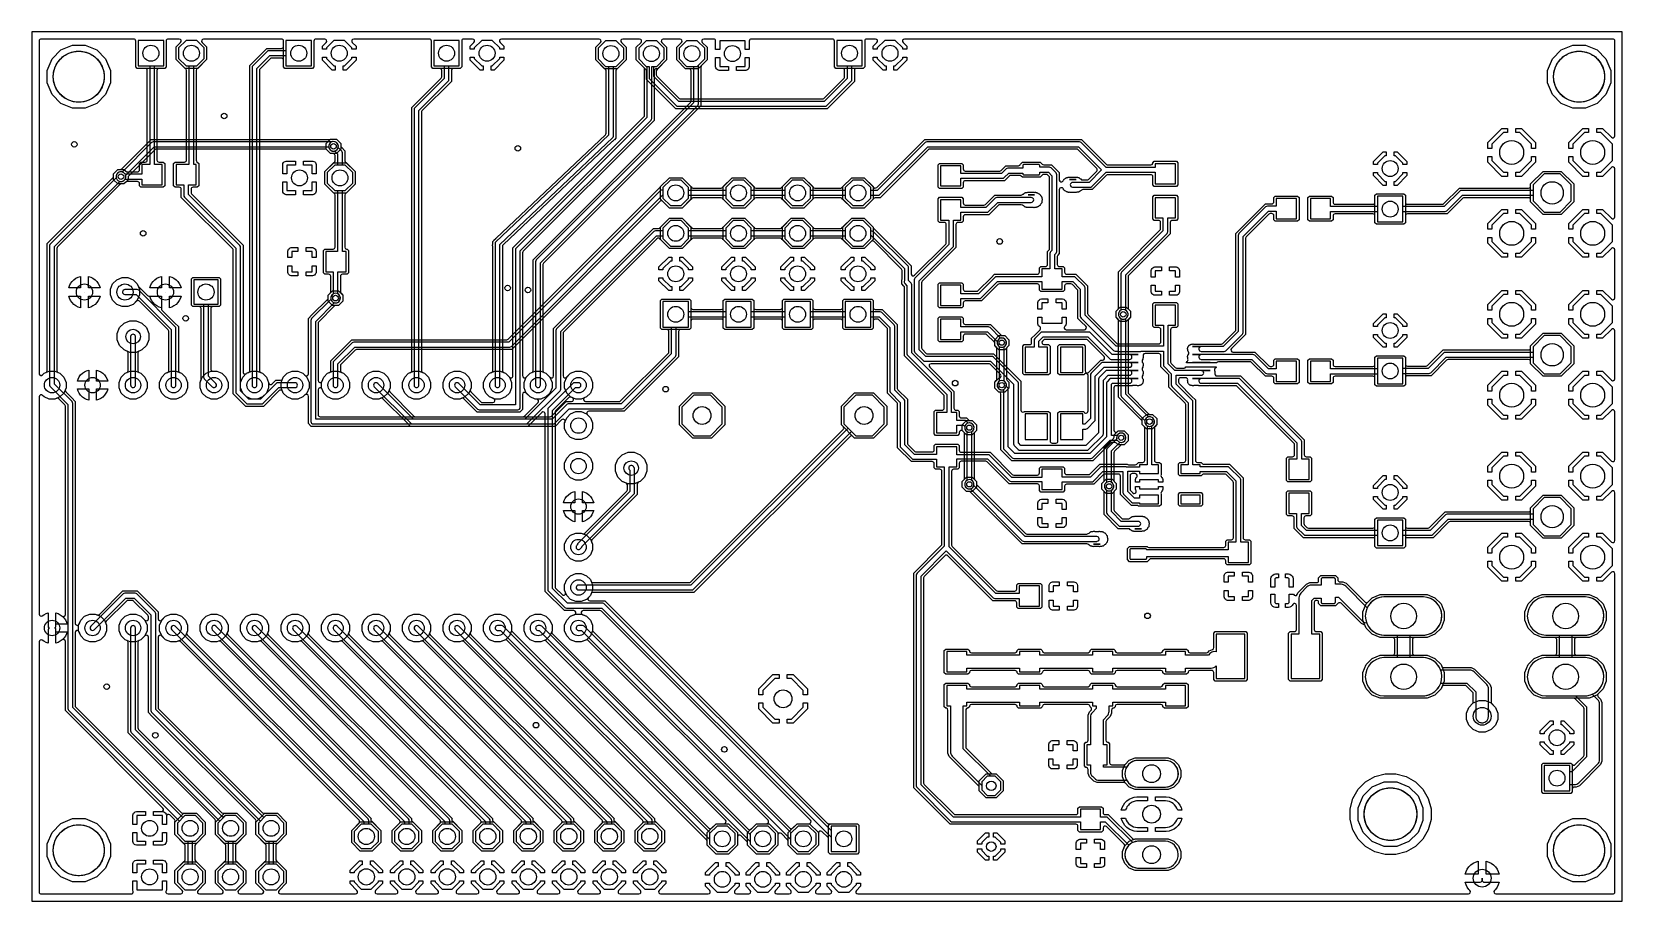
# Model space of a CAD drawing. Header units: millimetres. Extents: x 0.3 to 100, y 0 to 54.6.
import ezdxf

# ---------------------------------------------------------------- set-up
doc = ezdxf.new("R2010")
doc.units = ezdxf.units.MM

msp = doc.modelspace()

# ---------------------------------------------------------------- linework, layer by layer
at = {"layer": '16_copper'}
for points in [[(54.41, 54.013), (53.748, 54.013), (53.279, 53.544), (53.279, 53.463), (53.025, 53.463), (53.025, 53.65), (53.26, 53.885, 0.668179), (53.171, 54.102), (52.618, 54.102, 0.414214), (52.491, 53.975), (52.491, 52.35), (52.402, 52.261), (51.971, 52.261, 0.414214), (51.844, 52.134), (51.844, 51.436), (50.141, 49.733), (40.641, 49.733), (38.811, 51.563), (38.811, 52.111, 0.277035), (38.731, 52.228), (38.164, 52.796), (38.164, 53.584), (38.464, 53.885, 0.668179), (38.374, 54.102), (37.318, 54.102, 0.668179), (37.228, 53.885), (37.528, 53.584), (37.528, 52.796), (36.97, 52.238), (36.182, 52.238), (35.624, 52.796), (35.624, 53.584), (35.924, 53.885, 0.668179), (35.834, 54.102), (29.714, 54.102, 0.668179), (29.625, 53.885), (29.86, 53.65), (29.86, 53.463), (29.606, 53.463), (29.606, 53.544), (29.137, 54.013), (28.475, 54.013), (28.006, 53.544), (28.006, 53.463), (27.752, 53.463), (27.752, 53.65), (27.987, 53.885, 0.668179), (27.898, 54.102), (27.345, 54.102, 0.414214), (27.218, 53.975), (27.218, 52.35), (27.129, 52.261), (25.403, 52.261), (25.314, 52.35), (25.314, 53.975, 0.414214), (25.187, 54.102), (20.443, 54.102, 0.668179), (20.354, 53.885), (20.589, 53.65), (20.589, 53.463), (20.335, 53.463), (20.335, 53.544), (19.866, 54.013), (19.204, 54.013), (18.735, 53.544), (18.735, 53.463), (18.481, 53.463), (18.481, 53.65), (18.716, 53.885, 0.668179), (18.627, 54.102), (18.074, 54.102, 0.414214), (17.947, 53.975), (17.947, 52.35), (17.858, 52.261), (16.132, 52.261), (16.043, 52.35), (16.043, 53.975, 0.414214), (15.916, 54.102), (11.029, 54.102, 0.668179), (10.939, 53.885), (11.216, 53.607), (11.216, 52.819), (10.658, 52.261), (9.87, 52.261), (9.312, 52.819), (9.312, 53.607), (9.589, 53.885, 0.668179), (9.499, 54.102), (8.803, 54.102, 0.414214), (8.676, 53.975), (8.676, 52.35), (8.587, 52.261), (6.861, 52.261), (6.772, 52.35), (6.772, 53.975, 0.414214), (6.645, 54.102), (0.838, 54.102, 0.414214), (0.711, 53.975), (0.711, 33.118, 0.668185), (0.928, 33.028), (1.028, 33.128), (1.35, 33.261), (1.698, 33.261), (2.02, 33.128), (2.267, 32.881), (2.4, 32.559), (2.4, 32.211), (2.267, 31.889), (2.02, 31.642), (1.698, 31.509), (1.35, 31.509), (1.028, 31.642), (0.928, 31.742, 0.668185), (0.711, 31.652), (0.711, 18.012, 0.612806), (0.913, 17.91), (1.011, 17.981), (1.149, 18.051), (1.283, 18.095), (1.283, 17.259, 0.261636), (1.331, 17.131), (1.322, 17.121, 0.203284), (1.283, 17.031), (1.283, 16.195), (1.149, 16.239), (1.011, 16.309), (0.913, 16.38, 0.612806), (0.711, 16.278), (0.711, 0.584, 0.414214), (0.838, 0.457), (6.486, 0.457, 0.493158), (6.609, 0.617), (6.589, 0.691), (6.589, 1.274), (6.843, 1.274), (6.843, 0.724), (8.443, 0.724), (8.443, 1.274), (8.697, 1.274), (8.697, 0.691, 0.674046), (8.8, 0.457), (9.596, 0.457, 0.668179), (9.686, 0.674), (9.231, 1.13), (9.231, 1.918), (9.789, 2.476), (10.577, 2.476), (11.135, 1.918), (11.135, 1.13), (10.68, 0.674, 0.668179), (10.77, 0.457), (12.136, 0.457, 0.668179), (12.226, 0.674), (11.771, 1.13), (11.771, 1.918), (12.329, 2.476), (13.117, 2.476), (13.675, 1.918), (13.675, 1.13), (13.22, 0.674, 0.668179), (13.31, 0.457), (14.676, 0.457, 0.668179), (14.766, 0.674), (14.311, 1.13), (14.311, 1.918), (14.869, 2.476), (15.657, 2.476), (16.215, 1.918), (16.215, 1.13), (15.76, 0.674, 0.668179), (15.85, 0.457), (20.555, 0.457, 0.668179), (20.645, 0.674), (20.216, 1.103), (20.216, 1.27), (20.47, 1.27), (20.47, 1.208), (20.916, 0.762), (21.548, 0.762), (21.994, 1.208), (21.994, 1.27), (22.248, 1.27), (22.248, 1.103), (21.819, 0.674, 0.668179), (21.909, 0.457), (23.095, 0.457, 0.668179), (23.185, 0.674), (22.756, 1.103), (22.756, 1.27), (23.01, 1.27), (23.01, 1.208), (23.456, 0.762), (24.088, 0.762), (24.534, 1.208), (24.534, 1.27), (24.788, 1.27), (24.788, 1.103), (24.359, 0.674, 0.668179), (24.449, 0.457), (25.635, 0.457, 0.668179), (25.725, 0.674), (25.296, 1.103), (25.296, 1.27), (25.55, 1.27), (25.55, 1.208), (25.996, 0.762), (26.628, 0.762), (27.074, 1.208), (27.074, 1.27), (27.328, 1.27), (27.328, 1.103), (26.899, 0.674, 0.668179), (26.989, 0.457), (28.175, 0.457, 0.668179), (28.265, 0.674), (27.836, 1.103), (27.836, 1.27), (28.09, 1.27), (28.09, 1.208), (28.536, 0.762), (29.168, 0.762), (29.614, 1.208), (29.614, 1.27), (29.868, 1.27), (29.868, 1.103), (29.439, 0.674, 0.668179), (29.529, 0.457), (30.715, 0.457, 0.668179), (30.805, 0.674), (30.376, 1.103), (30.376, 1.27), (30.63, 1.27), (30.63, 1.208), (31.076, 0.762), (31.708, 0.762), (32.154, 1.208), (32.154, 1.27), (32.408, 1.27), (32.408, 1.103), (31.979, 0.674, 0.668179), (32.069, 0.457), (33.255, 0.457, 0.668179), (33.345, 0.674), (32.916, 1.103), (32.916, 1.27), (33.17, 1.27), (33.17, 1.208), (33.616, 0.762), (34.248, 0.762), (34.694, 1.208), (34.694, 1.27), (34.948, 1.27), (34.948, 1.103), (34.519, 0.674, 0.668179), (34.609, 0.457), (35.795, 0.457, 0.668179), (35.885, 0.674), (35.456, 1.103), (35.456, 1.27), (35.71, 1.27), (35.71, 1.208), (36.156, 0.762), (36.788, 0.762), (37.234, 1.208), (37.234, 1.27), (37.488, 1.27), (37.488, 1.103), (37.059, 0.674, 0.668179), (37.149, 0.457), (38.335, 0.457, 0.668179), (38.425, 0.674), (37.996, 1.103), (37.996, 1.27), (38.25, 1.27), (38.25, 1.208), (38.696, 0.762), (39.328, 0.762), (39.774, 1.208), (39.774, 1.27), (40.028, 1.27), (40.028, 1.103), (39.599, 0.674, 0.668179), (39.689, 0.457), (42.681, 0.457, 0.668179), (42.77, 0.674), (42.507, 0.937), (42.507, 1.124), (42.761, 1.124), (42.761, 1.043), (43.23, 0.574), (43.892, 0.574), (44.361, 1.043), (44.361, 1.124), (44.615, 1.124), (44.615, 0.937), (44.352, 0.674, 0.668179), (44.441, 0.457), (45.221, 0.457, 0.668179), (45.31, 0.674), (45.047, 0.937), (45.047, 1.124), (45.301, 1.124), (45.301, 1.043), (45.77, 0.574), (46.432, 0.574), (46.901, 1.043), (46.901, 1.124), (47.155, 1.124), (47.155, 0.937), (46.892, 0.674, 0.668179), (46.981, 0.457), (47.761, 0.457, 0.668179), (47.85, 0.674), (47.587, 0.937), (47.587, 1.124), (47.841, 1.124), (47.841, 1.043), (48.31, 0.574), (48.972, 0.574), (49.441, 1.043), (49.441, 1.124), (49.695, 1.124), (49.695, 0.937), (49.432, 0.674, 0.668179), (49.521, 0.457), (50.301, 0.457, 0.668179), (50.39, 0.674), (50.127, 0.937), (50.127, 1.124), (50.381, 1.124), (50.381, 1.043), (50.85, 0.574), (51.512, 0.574), (51.981, 1.043), (51.981, 1.124), (52.235, 1.124), (52.235, 0.937), (51.972, 0.674, 0.668179), (52.061, 0.457), (90.354, 0.457, 0.668185), (90.443, 0.674), (90.384, 0.733), (90.283, 0.873), (90.205, 1.026), (90.152, 1.189), (90.151, 1.191), (91.09, 1.191, 0.282464), (91.203, 1.261), (91.204, 1.262, -0.096011), (91.217, 1.318), (91.217, 1.445), (91.217, 1.445), (91.217, 1.318, 0.414214), (91.344, 1.191), (92.283, 1.191), (92.282, 1.189), (92.229, 1.026), (92.151, 0.873), (92.05, 0.733), (91.991, 0.674, 0.668185), (92.08, 0.457), (99.416, 0.457, 0.414214), (99.543, 0.584), (99.543, 20.551, 0.668179), (99.326, 20.641), (98.771, 20.086), (98.402, 20.086), (98.402, 20.34), (98.666, 20.34), (99.398, 21.072), (99.398, 22.108), (98.666, 22.84), (98.402, 22.84), (98.402, 23.094), (98.771, 23.094), (99.326, 22.539, 0.668179), (99.543, 22.629), (99.543, 25.631, 0.668179), (99.326, 25.721), (98.771, 25.166), (98.402, 25.166), (98.402, 25.42), (98.666, 25.42), (99.398, 26.152), (99.398, 27.188), (98.666, 27.92), (98.402, 27.92), (98.402, 28.174), (98.771, 28.174), (99.326, 27.619, 0.668179), (99.543, 27.709), (99.543, 30.711, 0.668179), (99.326, 30.801), (98.771, 30.246), (98.402, 30.246), (98.402, 30.5), (98.666, 30.5), (99.398, 31.232), (99.398, 32.268), (98.666, 33), (98.402, 33), (98.402, 33.254), (98.771, 33.254), (99.326, 32.699, 0.668179), (99.543, 32.789), (99.543, 35.791, 0.668179), (99.326, 35.881), (98.771, 35.326), (98.402, 35.326), (98.402, 35.58), (98.666, 35.58), (99.398, 36.312), (99.398, 37.348), (98.666, 38.08), (98.402, 38.08), (98.402, 38.334), (98.771, 38.334), (99.326, 37.779, 0.668179), (99.543, 37.869), (99.543, 40.871, 0.668179), (99.326, 40.961), (98.771, 40.406), (98.402, 40.406), (98.402, 40.66), (98.666, 40.66), (99.398, 41.392), (99.398, 42.428), (98.666, 43.16), (98.402, 43.16), (98.402, 43.414), (98.771, 43.414), (99.326, 42.859, 0.668179), (99.543, 42.949), (99.543, 45.951, 0.668179), (99.326, 46.041), (98.771, 45.486), (98.402, 45.486), (98.402, 45.74), (98.666, 45.74), (99.398, 46.472), (99.398, 47.508), (98.666, 48.24), (98.402, 48.24), (98.402, 48.494), (98.771, 48.494), (99.326, 47.939, 0.668179), (99.543, 48.029), (99.543, 53.975, 0.414214), (99.416, 54.102), (54.987, 54.102, 0.668179), (54.898, 53.885), (55.133, 53.65), (55.133, 53.463), (54.879, 53.463), (54.879, 53.544)], [(50.021, 49.886, 0.189183), (50.123, 49.93), (51.647, 51.454, 0.198912), (51.691, 51.562), (51.691, 52.413), (52.339, 52.413), (52.339, 54.013), (50.739, 54.013), (50.739, 52.413), (51.387, 52.413), (51.387, 51.625), (49.952, 50.19), (40.83, 50.19), (39.268, 51.752), (39.268, 52.39), (39.447, 52.39), (39.916, 52.859), (39.916, 53.521), (39.447, 53.99), (38.785, 53.99), (38.316, 53.521), (38.316, 52.859), (38.785, 52.39), (38.964, 52.39), (38.964, 51.689, 0.198912), (39.008, 51.581), (40.659, 49.93, 0.198912), (40.767, 49.886), (50.015, 49.886)], [(43.396, 53.99), (43.396, 53.44), (43.142, 53.44), (43.142, 53.975, 0.414214), (43.015, 54.102), (42.398, 54.102, 0.668179), (42.308, 53.885), (42.608, 53.584), (42.608, 52.796), (42.05, 52.238), (41.262, 52.238), (40.704, 52.796), (40.704, 53.584), (41.004, 53.885, 0.668179), (40.914, 54.102), (39.858, 54.102, 0.668179), (39.768, 53.885), (40.068, 53.584), (40.068, 52.796), (39.501, 52.228, 0.27796), (39.421, 52.111), (39.421, 51.868, 0.198912), (39.458, 51.778), (40.856, 50.38, 0.198912), (40.946, 50.343), (49.836, 50.343, 0.198912), (49.926, 50.38), (51.197, 51.651, 0.198912), (51.234, 51.741), (51.234, 52.134, 0.414214), (51.107, 52.261), (50.676, 52.261), (50.587, 52.35), (50.587, 53.975, 0.414214), (50.46, 54.102), (45.377, 54.102, 0.414214), (45.25, 53.975), (45.25, 53.44), (44.996, 53.44), (44.996, 53.99)], [(5.654, 45.012), (5.388, 45.278), (5.388, 45.654), (5.654, 45.92), (5.813, 45.92, 0.198912), (5.903, 45.958), (7.748, 47.803), (18.914, 47.803, 0.12948), (18.985, 47.825), (19.365, 47.825), (19.631, 47.559), (19.631, 47.183), (19.365, 46.917), (18.989, 46.917), (18.749, 47.156, 0.198912), (18.66, 47.193), (8.053, 47.193, 0.198912), (7.963, 47.156), (6.334, 45.527, 0.198912), (6.296, 45.437), (6.296, 45.278), (6.03, 45.012)], [(5.913, 45.171, 0.420601), (6.135, 45.543), (7.937, 47.346), (18.875, 47.346, 0.997285), (19.479, 47.395), (19.472, 47.442, 0.36892), (19.153, 47.673), (19.106, 47.666, 0.081188), (19.05, 47.65), (7.874, 47.65, 0.198912), (7.766, 47.606), (5.919, 45.759), (5.913, 45.761), (5.866, 45.768), (5.818, 45.768), (5.771, 45.761), (5.726, 45.746), (5.684, 45.724), (5.645, 45.696), (5.612, 45.663), (5.584, 45.624), (5.562, 45.582), (5.547, 45.537), (5.54, 45.49), (5.54, 45.442), (5.547, 45.395), (5.562, 45.35), (5.584, 45.308), (5.612, 45.269), (5.645, 45.236), (5.684, 45.208), (5.726, 45.186), (5.771, 45.171), (5.818, 45.164), (5.866, 45.164)], [(34.37, 28.969), (34.048, 29.102), (33.801, 29.349), (33.668, 29.671), (33.668, 30.019, 0.996153), (33.48, 30.205), (33.069, 29.794), (17.781, 29.794), (17.602, 29.973), (17.602, 31.677, 0.668179), (17.385, 31.767), (17.26, 31.642), (16.938, 31.509), (16.59, 31.509), (16.268, 31.642), (16.021, 31.889), (15.888, 32.211), (15.888, 32.559), (16.021, 32.881), (16.268, 33.128), (16.59, 33.261), (16.938, 33.261), (17.26, 33.128), (17.385, 33.003, 0.668179), (17.602, 33.093), (17.602, 36.575), (17.818, 36.791), (17.818, 36.791), (18.812, 37.785, 0.198912), (18.85, 37.875), (18.85, 38.034), (19.116, 38.3), (19.492, 38.3), (19.758, 38.034), (19.758, 37.658), (19.492, 37.392), (19.333, 37.392, 0.198912), (19.243, 37.354), (18.249, 36.36, 0.198912), (18.212, 36.27), (18.212, 32.677, 0.820683), (18.456, 32.628), (18.561, 32.881), (18.808, 33.128), (18.921, 33.175, 0.30335), (18.999, 33.292), (18.999, 33.908), (20.321, 35.23), (30.047, 35.23, 0.198912), (30.137, 35.267), (39.65, 44.78, 0.121911), (39.684, 44.841), (40.246, 45.402), (41.034, 45.402), (41.592, 44.844), (41.592, 44.056), (41.034, 43.498), (40.246, 43.498), (39.827, 43.916, 0.414214), (39.648, 43.916), (30.352, 34.62), (20.626, 34.62, 0.198912), (20.536, 34.583), (19.646, 33.693, 0.198912), (19.609, 33.603), (19.609, 33.292, 0.30335), (19.687, 33.175), (19.8, 33.128), (20.047, 32.881), (20.18, 32.559), (20.18, 32.211), (20.047, 31.889), (19.8, 31.642), (19.478, 31.509), (19.13, 31.509), (18.808, 31.642), (18.561, 31.889), (18.456, 32.142, 0.820683), (18.212, 32.093), (18.212, 30.531, 0.414214), (18.339, 30.404), (32.764, 30.404, 0.198912), (32.854, 30.441), (33.769, 31.356), (34.099, 31.356, 0.820683), (34.148, 31.601), (34.048, 31.642), (33.801, 31.889), (33.668, 32.211), (33.668, 32.559), (33.801, 32.881), (34.048, 33.128), (34.37, 33.261), (34.718, 33.261), (35.04, 33.128), (35.287, 32.881), (35.42, 32.559), (35.42, 32.211), (35.287, 31.889), (35.04, 31.642), (34.94, 31.601, 0.820683), (34.989, 31.356), (37.096, 31.356, 0.198912), (37.185, 31.393), (40.171, 34.379, 0.198912), (40.208, 34.469), (40.208, 35.751, 0.414214), (40.081, 35.878), (39.777, 35.878), (39.688, 35.967), (39.688, 37.693), (39.777, 37.782), (41.503, 37.782), (41.592, 37.693), (41.592, 35.967), (41.503, 35.878), (40.945, 35.878, 0.414214), (40.818, 35.751), (40.818, 34.164), (37.401, 30.747), (35.188, 30.747, 0.668179), (35.098, 30.53), (35.287, 30.341), (35.42, 30.019), (35.42, 29.671), (35.287, 29.349), (35.04, 29.102), (34.718, 28.969)], [(19.342, 32.237, 0.342029), (19.456, 32.385), (19.456, 33.719), (20.51, 34.773), (30.226, 34.773, 0.198912), (30.334, 34.817), (39.814, 44.298), (39.84, 44.298), (39.84, 44.119), (40.309, 43.65), (40.971, 43.65), (41.44, 44.119), (41.44, 44.781), (40.971, 45.25), (40.309, 45.25), (39.84, 44.781), (39.84, 44.602, 0.340839), (39.643, 44.558), (30.163, 35.077), (20.447, 35.077, 0.198912), (20.339, 35.033), (19.196, 33.89, 0.198912), (19.152, 33.782), (19.152, 32.385), (19.155, 32.354), (19.164, 32.325), (19.179, 32.298), (19.199, 32.275), (19.223, 32.256), (19.251, 32.242), (19.281, 32.234), (19.312, 32.233)], [(32.949, 29.947, 0.189183), (33.051, 29.991), (33.959, 30.899), (37.275, 30.899, 0.198912), (37.382, 30.944), (40.621, 34.182, 0.198912), (40.665, 34.29), (40.665, 36.03), (41.44, 36.03), (41.44, 37.63), (39.84, 37.63), (39.84, 36.03), (40.361, 36.03), (40.361, 34.353), (37.211, 31.204), (33.895, 31.204, 0.198912), (33.788, 31.159), (32.88, 30.251), (18.059, 30.251), (18.059, 36.386), (19.227, 37.553, 0.93453), (19.42, 38.126), (19.375, 38.141, 0.567196), (19.011, 37.769), (17.799, 36.557, 0.198912), (17.755, 36.449), (17.755, 30.099, 0.414214), (17.907, 29.947), (32.943, 29.947)], [(70.17, 29.645), (69.904, 29.911), (69.904, 30.07, 0.198912), (69.866, 30.16), (68.402, 31.624), (68.402, 36.44, 0.198912), (68.365, 36.529), (68.253, 36.642), (68.253, 37.018), (68.519, 37.284), (68.895, 37.284), (69.161, 37.018), (69.161, 36.642), (69.049, 36.529, 0.198912), (69.012, 36.44), (69.012, 31.929, 0.198912), (69.049, 31.839), (70.297, 30.591, 0.198912), (70.387, 30.553), (70.546, 30.553), (70.812, 30.287), (70.812, 29.911), (70.546, 29.645)], [(70.429, 29.804, 1), (70.287, 30.394), (70.281, 30.392), (68.859, 31.813), (68.859, 36.569, 0.93453), (68.591, 37.11), (68.549, 37.088, 0.567196), (68.555, 36.569), (68.555, 31.75, 0.198912), (68.599, 31.642), (70.065, 30.176), (70.063, 30.17), (70.056, 30.123), (70.056, 30.075), (70.063, 30.028), (70.078, 29.983), (70.1, 29.941), (70.128, 29.902), (70.161, 29.869), (70.2, 29.841), (70.242, 29.819), (70.287, 29.804), (70.334, 29.797), (70.382, 29.797)], [(60.903, 31.941), (60.643, 32.201), (60.643, 32.569), (60.745, 32.672, 0.198912), (60.782, 32.761), (60.782, 34.676, 0.198912), (60.745, 34.765), (60.643, 34.868), (60.643, 35.236), (60.903, 35.496), (61.271, 35.496), (61.531, 35.236), (61.531, 34.868), (61.429, 34.765, 0.198912), (61.392, 34.676), (61.392, 32.761, 0.198912), (61.429, 32.672), (61.531, 32.569), (61.531, 32.201), (61.271, 31.941)], [(61.155, 32.1, 0.669136), (61.239, 32.635), (61.239, 34.802, 0.925619), (60.975, 35.323), (60.934, 35.302, 0.560896), (60.935, 34.802), (60.935, 32.635), (60.934, 32.635), (60.897, 32.608), (60.864, 32.575), (60.837, 32.538), (60.816, 32.497), (60.802, 32.453), (60.795, 32.408), (60.795, 32.362), (60.802, 32.317), (60.816, 32.273), (60.837, 32.232), (60.864, 32.195), (60.897, 32.162), (60.934, 32.135), (60.975, 32.114), (61.019, 32.1), (61.064, 32.093), (61.11, 32.093)], [(58.871, 25.718), (58.611, 25.978), (58.611, 26.346), (58.713, 26.449, 0.198912), (58.75, 26.538), (58.75, 29.342, 0.198912), (58.713, 29.431), (58.611, 29.534), (58.611, 29.902), (58.871, 30.162), (59.239, 30.162), (59.499, 29.902), (59.499, 29.534), (59.397, 29.431, 0.198912), (59.36, 29.342), (59.36, 26.538, 0.198912), (59.397, 26.449), (59.499, 26.346), (59.499, 25.978), (59.239, 25.718)], [(59.123, 25.877, 0.669136), (59.207, 26.412), (59.207, 29.468, 0.925619), (58.943, 29.989), (58.902, 29.968, 0.560896), (58.903, 29.468), (58.903, 26.412), (58.902, 26.412), (58.865, 26.385), (58.832, 26.352), (58.805, 26.315), (58.784, 26.274), (58.77, 26.23), (58.763, 26.185), (58.763, 26.139), (58.77, 26.094), (58.784, 26.05), (58.805, 26.009), (58.832, 25.972), (58.865, 25.939), (58.902, 25.912), (58.943, 25.891), (58.987, 25.877), (59.032, 25.87), (59.078, 25.87)], [(67.634, 25.591), (67.374, 25.851), (67.374, 26.219), (67.476, 26.322, 0.198912), (67.513, 26.411), (67.513, 28.447), (68.098, 29.032, 0.198912), (68.136, 29.122), (68.136, 29.267), (68.396, 29.527), (68.764, 29.527), (69.024, 29.267), (69.024, 28.899), (68.764, 28.639), (68.619, 28.639, 0.198912), (68.529, 28.601), (68.16, 28.232, 0.198912), (68.123, 28.142), (68.123, 26.411, 0.198912), (68.16, 26.322), (68.262, 26.219), (68.262, 25.851), (68.002, 25.591)], [(67.886, 25.75, 0.669136), (67.97, 26.285), (67.97, 28.258), (68.511, 28.798, 0.925619), (68.692, 29.354), (68.648, 29.368, 0.560898), (68.295, 29.014), (67.71, 28.429, 0.198912), (67.666, 28.321), (67.666, 26.285), (67.665, 26.285), (67.628, 26.258), (67.595, 26.225), (67.568, 26.188), (67.547, 26.147), (67.533, 26.103), (67.526, 26.058), (67.526, 26.012), (67.533, 25.967), (67.547, 25.923), (67.568, 25.882), (67.595, 25.845), (67.628, 25.812), (67.665, 25.785), (67.706, 25.764), (67.75, 25.75), (67.795, 25.743), (67.841, 25.743)], [(87.631, 16.702, 0.924391), (87.537, 19.095), (85.043, 19.095, 0.961482), (85.043, 16.695), (87.537, 16.695)], [(97.791, 16.702, 0.924391), (97.697, 19.095), (95.203, 19.095, 0.961482), (95.203, 16.695), (97.697, 16.695)], [(87.631, 12.892, 0.924391), (87.537, 15.285), (85.043, 15.285, 0.961482), (85.043, 12.885), (87.537, 12.885)], [(97.791, 12.892, 0.924391), (97.697, 15.285), (95.203, 15.285, 0.961482), (95.203, 12.885), (97.697, 12.885)], [(71.433, 7.169, 0.91633), (71.36, 8.839), (69.61, 8.839, 0.957291), (69.61, 7.163), (71.36, 7.163)], [(72.123, 5.715, 0.314706), (71.36, 6.299), (70.739, 6.299), (70.739, 6.553), (71.409, 6.553), (71.579, 6.526), (71.742, 6.473), (71.896, 6.395), (72.035, 6.294), (72.156, 6.173), (72.257, 6.033), (72.335, 5.88), (72.389, 5.717), (72.389, 5.715)], [(69.561, 4.369), (69.391, 4.396), (69.228, 4.449), (69.074, 4.527), (68.935, 4.628), (68.814, 4.749), (68.713, 4.889), (68.635, 5.042), (68.581, 5.205), (68.581, 5.207), (68.847, 5.207, 0.314704), (69.61, 4.623), (70.231, 4.623), (70.231, 4.369)], [(70.739, 4.369), (70.739, 4.623), (71.36, 4.623, 0.314704), (72.123, 5.207), (72.389, 5.207), (72.389, 5.205), (72.335, 5.042), (72.257, 4.889), (72.156, 4.749), (72.035, 4.628), (71.896, 4.527), (71.742, 4.449), (71.579, 4.396), (71.409, 4.369)], [(71.433, 2.089, 0.91633), (71.36, 3.759), (69.61, 3.759, 0.957291), (69.61, 2.083), (71.36, 2.083)]]:
    msp.add_lwpolyline(points, format="xyb", close=True, dxfattribs=at)
for points in [[(8.524, 54.013), (6.924, 54.013), (6.924, 52.413), (8.524, 52.413)], [(11.064, 52.882), (11.064, 53.544), (10.595, 54.013), (9.933, 54.013), (9.464, 53.544), (9.464, 52.882), (9.933, 52.413), (10.595, 52.413)], [(17.795, 54.013), (16.195, 54.013), (16.195, 52.413), (17.795, 52.413)], [(27.066, 54.013), (25.466, 54.013), (25.466, 52.413), (27.066, 52.413)], [(37.376, 52.859), (37.376, 53.521), (36.907, 53.99), (36.245, 53.99), (35.776, 53.521), (35.776, 52.859), (36.245, 52.39), (36.907, 52.39)], [(42.456, 52.859), (42.456, 53.521), (41.987, 53.99), (41.325, 53.99), (40.856, 53.521), (40.856, 52.859), (41.325, 52.39), (41.987, 52.39)], [(2.806, 49.759), (2.078, 50.061), (1.521, 50.618), (1.219, 51.346), (1.219, 52.134), (1.521, 52.862), (2.078, 53.419), (2.806, 53.721), (3.594, 53.721), (4.322, 53.419), (4.879, 52.862), (5.181, 52.134), (5.181, 51.346), (4.879, 50.618), (4.322, 50.061), (3.594, 49.759)], [(19.098, 52.159), (18.481, 52.776), (18.481, 52.963), (18.735, 52.963), (18.735, 52.882), (19.204, 52.413), (19.285, 52.413), (19.285, 52.159)], [(19.785, 52.159), (19.785, 52.413), (19.866, 52.413), (20.335, 52.882), (20.335, 52.963), (20.589, 52.963), (20.589, 52.776), (19.972, 52.159)], [(28.369, 52.159), (27.752, 52.776), (27.752, 52.963), (28.006, 52.963), (28.006, 52.882), (28.475, 52.413), (28.556, 52.413), (28.556, 52.159)], [(29.056, 52.159), (29.056, 52.413), (29.137, 52.413), (29.606, 52.882), (29.606, 52.963), (29.86, 52.963), (29.86, 52.776), (29.243, 52.159)], [(43.363, 52.136), (43.298, 52.153), (43.24, 52.187), (43.193, 52.234), (43.159, 52.292), (43.142, 52.357), (43.142, 52.94), (43.396, 52.94), (43.396, 52.39), (43.946, 52.39), (43.946, 52.136)], [(44.446, 52.136), (44.446, 52.39), (44.996, 52.39), (44.996, 52.94), (45.25, 52.94), (45.25, 52.357), (45.233, 52.292), (45.199, 52.234), (45.152, 52.187), (45.094, 52.153), (45.029, 52.136)], [(53.642, 52.159), (53.025, 52.776), (53.025, 52.963), (53.279, 52.963), (53.279, 52.882), (53.748, 52.413), (53.829, 52.413), (53.829, 52.159)], [(54.329, 52.159), (54.329, 52.413), (54.41, 52.413), (54.879, 52.882), (54.879, 52.963), (55.133, 52.963), (55.133, 52.776), (54.516, 52.159)], [(96.906, 49.759), (96.178, 50.061), (95.621, 50.618), (95.319, 51.346), (95.319, 52.134), (95.621, 52.862), (96.178, 53.419), (96.906, 53.721), (97.694, 53.721), (98.422, 53.419), (98.979, 52.862), (99.281, 52.134), (99.281, 51.346), (98.979, 50.618), (98.422, 50.061), (97.694, 49.759)], [(91.564, 47.244), (91.564, 47.613), (92.445, 48.494), (92.814, 48.494), (92.814, 48.24), (92.55, 48.24), (91.818, 47.508), (91.818, 47.244)], [(94.318, 47.244), (94.318, 47.508), (93.586, 48.24), (93.322, 48.24), (93.322, 48.494), (93.691, 48.494), (94.572, 47.613), (94.572, 47.244)], [(96.644, 47.244), (96.644, 47.613), (97.525, 48.494), (97.894, 48.494), (97.894, 48.24), (97.63, 48.24), (96.898, 47.508), (96.898, 47.244)], [(84.394, 46.224), (84.394, 46.411), (85.011, 47.028), (85.198, 47.028), (85.198, 46.774), (85.117, 46.774), (84.648, 46.305), (84.648, 46.224)], [(86.248, 46.224), (86.248, 46.305), (85.779, 46.774), (85.698, 46.774), (85.698, 47.028), (85.885, 47.028), (86.502, 46.411), (86.502, 46.224)], [(15.988, 45.641), (15.988, 46.224), (16.005, 46.289), (16.038, 46.347), (16.086, 46.394), (16.144, 46.427), (16.208, 46.445), (16.792, 46.445), (16.792, 46.191), (16.242, 46.191), (16.242, 45.641)], [(17.842, 45.641), (17.842, 46.191), (17.292, 46.191), (17.292, 46.445), (17.875, 46.445), (17.94, 46.427), (17.998, 46.394), (18.045, 46.347), (18.078, 46.289), (18.096, 46.224), (18.096, 45.641)], [(19.187, 44.438), (18.629, 44.996), (18.629, 45.785), (19.187, 46.343), (19.976, 46.343), (20.534, 45.785), (20.534, 44.996), (19.976, 44.438)], [(20.382, 45.059), (20.382, 45.722), (19.913, 46.191), (19.25, 46.191), (18.782, 45.722), (18.782, 45.059), (19.25, 44.591), (19.913, 44.591)], [(92.445, 45.486), (91.564, 46.367), (91.564, 46.736), (91.818, 46.736), (91.818, 46.472), (92.55, 45.74), (92.814, 45.74), (92.814, 45.486)], [(93.322, 45.486), (93.322, 45.74), (93.586, 45.74), (94.318, 46.472), (94.318, 46.736), (94.572, 46.736), (94.572, 46.367), (93.691, 45.486)], [(97.525, 45.486), (96.644, 46.367), (96.644, 46.736), (96.898, 46.736), (96.898, 46.472), (97.63, 45.74), (97.894, 45.74), (97.894, 45.486)], [(16.208, 44.337), (16.144, 44.354), (16.086, 44.387), (16.038, 44.435), (16.005, 44.493), (15.988, 44.557), (15.988, 45.141), (16.242, 45.141), (16.242, 44.591), (16.792, 44.591), (16.792, 44.337)], [(17.292, 44.337), (17.292, 44.591), (17.842, 44.591), (17.842, 45.141), (18.096, 45.141), (18.096, 44.557), (18.078, 44.493), (18.045, 44.435), (17.998, 44.387), (17.94, 44.354), (17.875, 44.337)], [(44.183, 43.498), (43.625, 44.056), (43.625, 44.844), (44.183, 45.402), (44.971, 45.402), (45.529, 44.844), (45.529, 44.056), (44.971, 43.498)], [(45.377, 44.119), (45.377, 44.781), (44.908, 45.25), (44.246, 45.25), (43.777, 44.781), (43.777, 44.119), (44.246, 43.65), (44.908, 43.65)], [(47.889, 43.498), (47.331, 44.056), (47.331, 44.844), (47.889, 45.402), (48.677, 45.402), (49.235, 44.844), (49.235, 44.056), (48.677, 43.498)], [(49.083, 44.119), (49.083, 44.781), (48.614, 45.25), (47.952, 45.25), (47.483, 44.781), (47.483, 44.119), (47.952, 43.65), (48.614, 43.65)], [(51.676, 43.498), (51.118, 44.056), (51.118, 44.844), (51.676, 45.402), (52.464, 45.402), (53.022, 44.844), (53.022, 44.056), (52.464, 43.498)], [(52.87, 44.119), (52.87, 44.781), (52.401, 45.25), (51.739, 45.25), (51.27, 44.781), (51.27, 44.119), (51.739, 43.65), (52.401, 43.65)], [(85.011, 44.92), (84.394, 45.537), (84.394, 45.724), (84.648, 45.724), (84.648, 45.643), (85.117, 45.174), (85.198, 45.174), (85.198, 44.92)], [(85.698, 45.174), (85.779, 45.174), (86.248, 45.643), (86.248, 45.724), (86.502, 45.724), (86.502, 45.537), (85.885, 44.92), (85.698, 44.92)], [(95.048, 43.098), (94.256, 43.89), (94.256, 45.01), (95.048, 45.802), (96.168, 45.802), (96.96, 45.01), (96.96, 43.89), (96.168, 43.098)], [(96.808, 43.953), (96.808, 44.947), (96.105, 45.65), (95.111, 45.65), (94.408, 44.947), (94.408, 43.953), (95.111, 43.25), (96.105, 43.25)], [(84.585, 42.482), (84.496, 42.571), (84.496, 44.297), (84.585, 44.386), (86.311, 44.386), (86.4, 44.297), (86.4, 42.571), (86.311, 42.482)], [(86.248, 44.234), (84.648, 44.234), (84.648, 42.634), (86.248, 42.634)], [(91.564, 42.164), (91.564, 42.533), (92.445, 43.414), (92.814, 43.414), (92.814, 43.16), (92.55, 43.16), (91.818, 42.428), (91.818, 42.164)], [(94.318, 42.164), (94.318, 42.428), (93.586, 43.16), (93.322, 43.16), (93.322, 43.414), (93.691, 43.414), (94.572, 42.533), (94.572, 42.164)], [(96.644, 42.164), (96.644, 42.533), (97.525, 43.414), (97.894, 43.414), (97.894, 43.16), (97.63, 43.16), (96.898, 42.428), (96.898, 42.164)], [(40.246, 40.958), (39.688, 41.516), (39.688, 42.304), (40.246, 42.862), (41.034, 42.862), (41.592, 42.304), (41.592, 41.516), (41.034, 40.958)], [(41.44, 41.579), (41.44, 42.241), (40.971, 42.71), (40.309, 42.71), (39.84, 42.241), (39.84, 41.579), (40.309, 41.11), (40.971, 41.11)], [(44.183, 40.958), (43.625, 41.516), (43.625, 42.304), (44.183, 42.862), (44.971, 42.862), (45.529, 42.304), (45.529, 41.516), (44.971, 40.958)], [(45.377, 41.579), (45.377, 42.241), (44.908, 42.71), (44.246, 42.71), (43.777, 42.241), (43.777, 41.579), (44.246, 41.11), (44.908, 41.11)], [(47.889, 40.958), (47.331, 41.516), (47.331, 42.304), (47.889, 42.862), (48.677, 42.862), (49.235, 42.304), (49.235, 41.516), (48.677, 40.958)], [(49.083, 41.579), (49.083, 42.241), (48.614, 42.71), (47.952, 42.71), (47.483, 42.241), (47.483, 41.579), (47.952, 41.11), (48.614, 41.11)], [(51.676, 40.958), (51.118, 41.516), (51.118, 42.304), (51.676, 42.862), (52.464, 42.862), (53.022, 42.304), (53.022, 41.516), (52.464, 40.958)], [(52.87, 41.579), (52.87, 42.241), (52.401, 42.71), (51.739, 42.71), (51.27, 42.241), (51.27, 41.579), (51.739, 41.11), (52.401, 41.11)], [(92.445, 40.406), (91.564, 41.287), (91.564, 41.656), (91.818, 41.656), (91.818, 41.392), (92.55, 40.66), (92.814, 40.66), (92.814, 40.406)], [(93.322, 40.406), (93.322, 40.66), (93.586, 40.66), (94.318, 41.392), (94.318, 41.656), (94.572, 41.656), (94.572, 41.287), (93.691, 40.406)], [(97.525, 40.406), (96.644, 41.287), (96.644, 41.656), (96.898, 41.656), (96.898, 41.392), (97.63, 40.66), (97.894, 40.66), (97.894, 40.406)], [(39.586, 39.62), (39.586, 39.807), (40.203, 40.424), (40.39, 40.424), (40.39, 40.17), (40.309, 40.17), (39.84, 39.701), (39.84, 39.62)], [(41.44, 39.62), (41.44, 39.701), (40.971, 40.17), (40.89, 40.17), (40.89, 40.424), (41.077, 40.424), (41.694, 39.807), (41.694, 39.62)], [(43.523, 39.62), (43.523, 39.807), (44.14, 40.424), (44.327, 40.424), (44.327, 40.17), (44.246, 40.17), (43.777, 39.701), (43.777, 39.62)], [(45.377, 39.62), (45.377, 39.701), (44.908, 40.17), (44.827, 40.17), (44.827, 40.424), (45.014, 40.424), (45.631, 39.807), (45.631, 39.62)], [(47.229, 39.62), (47.229, 39.807), (47.846, 40.424), (48.033, 40.424), (48.033, 40.17), (47.952, 40.17), (47.483, 39.701), (47.483, 39.62)], [(49.083, 39.62), (49.083, 39.701), (48.614, 40.17), (48.533, 40.17), (48.533, 40.424), (48.72, 40.424), (49.337, 39.807), (49.337, 39.62)], [(51.016, 39.62), (51.016, 39.807), (51.633, 40.424), (51.82, 40.424), (51.82, 40.17), (51.739, 40.17), (51.27, 39.701), (51.27, 39.62)], [(52.87, 39.62), (52.87, 39.701), (52.401, 40.17), (52.32, 40.17), (52.32, 40.424), (52.507, 40.424), (53.124, 39.807), (53.124, 39.62)], [(2.57, 38.481), (2.614, 38.617), (2.687, 38.759), (2.781, 38.889), (2.894, 39.002), (3.024, 39.096), (3.166, 39.169), (3.302, 39.213), (3.302, 38.481)], [(3.81, 38.481), (3.81, 39.213), (3.946, 39.169), (4.088, 39.096), (4.218, 39.002), (4.331, 38.889), (4.425, 38.759), (4.498, 38.617), (4.542, 38.481)], [(5.914, 37.313), (5.578, 37.452), (5.321, 37.709), (5.182, 38.045), (5.182, 38.409), (5.321, 38.745), (5.578, 39.002), (5.914, 39.141), (6.278, 39.141), (6.614, 39.002), (6.871, 38.745), (7.01, 38.409), (7.01, 38.045), (6.871, 37.709), (6.614, 37.452), (6.278, 37.313)], [(7.65, 38.481), (7.694, 38.617), (7.767, 38.759), (7.861, 38.889), (7.974, 39.002), (8.104, 39.096), (8.246, 39.169), (8.382, 39.213), (8.382, 38.481)], [(8.89, 38.481), (8.89, 39.213), (9.026, 39.169), (9.168, 39.096), (9.298, 39.002), (9.411, 38.889), (9.505, 38.759), (9.578, 38.617), (9.622, 38.481)], [(10.351, 37.313), (10.262, 37.402), (10.262, 39.052), (10.351, 39.141), (12.001, 39.141), (12.09, 39.052), (12.09, 37.402), (12.001, 37.313)], [(11.938, 38.989), (10.414, 38.989), (10.414, 37.465), (11.938, 37.465)], [(40.203, 38.316), (39.586, 38.933), (39.586, 39.12), (39.84, 39.12), (39.84, 39.039), (40.309, 38.57), (40.39, 38.57), (40.39, 38.316)], [(40.89, 38.57), (40.971, 38.57), (41.44, 39.039), (41.44, 39.12), (41.694, 39.12), (41.694, 38.933), (41.077, 38.316), (40.89, 38.316)], [(44.14, 38.316), (43.523, 38.933), (43.523, 39.12), (43.777, 39.12), (43.777, 39.039), (44.246, 38.57), (44.327, 38.57), (44.327, 38.316)], [(44.827, 38.57), (44.908, 38.57), (45.377, 39.039), (45.377, 39.12), (45.631, 39.12), (45.631, 38.933), (45.014, 38.316), (44.827, 38.316)], [(47.846, 38.316), (47.229, 38.933), (47.229, 39.12), (47.483, 39.12), (47.483, 39.039), (47.952, 38.57), (48.033, 38.57), (48.033, 38.316)], [(48.533, 38.57), (48.614, 38.57), (49.083, 39.039), (49.083, 39.12), (49.337, 39.12), (49.337, 38.933), (48.72, 38.316), (48.533, 38.316)], [(51.633, 38.316), (51.016, 38.933), (51.016, 39.12), (51.27, 39.12), (51.27, 39.039), (51.739, 38.57), (51.82, 38.57), (51.82, 38.316)], [(52.32, 38.57), (52.401, 38.57), (52.87, 39.039), (52.87, 39.12), (53.124, 39.12), (53.124, 38.933), (52.507, 38.316), (52.32, 38.316)], [(3.166, 37.285), (3.024, 37.358), (2.894, 37.452), (2.781, 37.565), (2.687, 37.695), (2.614, 37.837), (2.57, 37.973), (3.302, 37.973), (3.302, 37.241)], [(3.556, 38.227), (3.556, 38.227), (3.556, 38.227), (3.556, 38.227)], [(3.81, 37.973), (4.542, 37.973), (4.498, 37.837), (4.425, 37.695), (4.331, 37.565), (4.218, 37.452), (4.088, 37.358), (3.946, 37.285), (3.81, 37.241)], [(8.246, 37.285), (8.104, 37.358), (7.974, 37.452), (7.861, 37.565), (7.767, 37.695), (7.694, 37.837), (7.65, 37.973), (8.382, 37.973), (8.382, 37.241)], [(8.636, 38.227), (8.636, 38.227), (8.636, 38.227), (8.636, 38.227)], [(8.89, 37.973), (9.622, 37.973), (9.578, 37.837), (9.505, 37.695), (9.411, 37.565), (9.298, 37.452), (9.168, 37.358), (9.026, 37.285), (8.89, 37.241)], [(91.564, 37.084), (91.564, 37.453), (92.445, 38.334), (92.814, 38.334), (92.814, 38.08), (92.55, 38.08), (91.818, 37.348), (91.818, 37.084)], [(94.318, 37.084), (94.318, 37.348), (93.586, 38.08), (93.322, 38.08), (93.322, 38.334), (93.691, 38.334), (94.572, 37.453), (94.572, 37.084)], [(96.644, 37.084), (96.644, 37.453), (97.525, 38.334), (97.894, 38.334), (97.894, 38.08), (97.63, 38.08), (96.898, 37.348), (96.898, 37.084)], [(43.714, 35.878), (43.625, 35.967), (43.625, 37.693), (43.714, 37.782), (45.44, 37.782), (45.529, 37.693), (45.529, 35.967), (45.44, 35.878)], [(45.377, 37.63), (43.777, 37.63), (43.777, 36.03), (45.377, 36.03)], [(47.42, 35.878), (47.331, 35.967), (47.331, 37.693), (47.42, 37.782), (49.146, 37.782), (49.235, 37.693), (49.235, 35.967), (49.146, 35.878)], [(49.083, 37.63), (47.483, 37.63), (47.483, 36.03), (49.083, 36.03)], [(51.207, 35.878), (51.118, 35.967), (51.118, 37.693), (51.207, 37.782), (52.933, 37.782), (53.022, 37.693), (53.022, 35.967), (52.933, 35.878)], [(52.87, 37.63), (51.27, 37.63), (51.27, 36.03), (52.87, 36.03)], [(6.407, 34.442), (6.043, 34.593), (5.764, 34.872), (5.613, 35.236), (5.613, 35.63), (5.764, 35.994), (6.043, 36.273), (6.407, 36.424), (6.801, 36.424), (7.165, 36.273), (7.444, 35.994), (7.595, 35.63), (7.595, 35.236), (7.444, 34.872), (7.165, 34.593), (6.801, 34.442)], [(84.394, 36.064), (84.394, 36.251), (85.011, 36.868), (85.198, 36.868), (85.198, 36.614), (85.117, 36.614), (84.648, 36.145), (84.648, 36.064)], [(86.248, 36.064), (86.248, 36.145), (85.779, 36.614), (85.698, 36.614), (85.698, 36.868), (85.885, 36.868), (86.502, 36.251), (86.502, 36.064)], [(92.445, 35.326), (91.564, 36.207), (91.564, 36.576), (91.818, 36.576), (91.818, 36.312), (92.55, 35.58), (92.814, 35.58), (92.814, 35.326)], [(93.322, 35.326), (93.322, 35.58), (93.586, 35.58), (94.318, 36.312), (94.318, 36.576), (94.572, 36.576), (94.572, 36.207), (93.691, 35.326)], [(97.525, 35.326), (96.644, 36.207), (96.644, 36.576), (96.898, 36.576), (96.898, 36.312), (97.63, 35.58), (97.894, 35.58), (97.894, 35.326)], [(85.011, 34.76), (84.394, 35.377), (84.394, 35.564), (84.648, 35.564), (84.648, 35.483), (85.117, 35.014), (85.198, 35.014), (85.198, 34.76)], [(85.698, 35.014), (85.779, 35.014), (86.248, 35.483), (86.248, 35.564), (86.502, 35.564), (86.502, 35.377), (85.885, 34.76), (85.698, 34.76)], [(95.048, 32.938), (94.256, 33.73), (94.256, 34.85), (95.048, 35.642), (96.168, 35.642), (96.96, 34.85), (96.96, 33.73), (96.168, 32.938)], [(96.808, 33.793), (96.808, 34.787), (96.105, 35.49), (95.111, 35.49), (94.408, 34.787), (94.408, 33.793), (95.111, 33.09), (96.105, 33.09)], [(84.585, 32.322), (84.496, 32.411), (84.496, 34.137), (84.585, 34.226), (86.311, 34.226), (86.4, 34.137), (86.4, 32.411), (86.311, 32.322)], [(86.248, 34.074), (84.648, 34.074), (84.648, 32.474), (86.248, 32.474)], [(3.114, 32.626), (3.158, 32.76), (3.228, 32.898), (3.318, 33.022), (3.427, 33.131), (3.551, 33.221), (3.689, 33.291), (3.823, 33.335), (3.823, 32.626)], [(4.305, 32.626), (4.305, 33.335), (4.439, 33.291), (4.577, 33.221), (4.701, 33.131), (4.81, 33.022), (4.9, 32.898), (4.97, 32.76), (5.014, 32.626)], [(6.43, 31.509), (6.108, 31.642), (5.861, 31.889), (5.728, 32.211), (5.728, 32.559), (5.861, 32.881), (6.108, 33.128), (6.43, 33.261), (6.778, 33.261), (7.1, 33.128), (7.347, 32.881), (7.48, 32.559), (7.48, 32.211), (7.347, 31.889), (7.1, 31.642), (6.778, 31.509)], [(8.97, 31.509), (8.648, 31.642), (8.401, 31.889), (8.268, 32.211), (8.268, 32.559), (8.401, 32.881), (8.648, 33.128), (8.97, 33.261), (9.318, 33.261), (9.64, 33.128), (9.887, 32.881), (10.02, 32.559), (10.02, 32.211), (9.887, 31.889), (9.64, 31.642), (9.318, 31.509)], [(11.51, 31.509), (11.188, 31.642), (10.941, 31.889), (10.808, 32.211), (10.808, 32.559), (10.941, 32.881), (11.188, 33.128), (11.51, 33.261), (11.858, 33.261), (12.18, 33.128), (12.427, 32.881), (12.56, 32.559), (12.56, 32.211), (12.427, 31.889), (12.18, 31.642), (11.858, 31.509)], [(14.05, 31.509), (13.728, 31.642), (13.481, 31.889), (13.348, 32.211), (13.348, 32.559), (13.481, 32.881), (13.728, 33.128), (14.05, 33.261), (14.398, 33.261), (14.72, 33.128), (14.967, 32.881), (15.1, 32.559), (15.1, 32.211), (14.967, 31.889), (14.72, 31.642), (14.398, 31.509)], [(21.67, 31.509), (21.348, 31.642), (21.101, 31.889), (20.968, 32.211), (20.968, 32.559), (21.101, 32.881), (21.348, 33.128), (21.67, 33.261), (22.018, 33.261), (22.34, 33.128), (22.587, 32.881), (22.72, 32.559), (22.72, 32.211), (22.587, 31.889), (22.34, 31.642), (22.018, 31.509)], [(24.21, 31.509), (23.888, 31.642), (23.641, 31.889), (23.508, 32.211), (23.508, 32.559), (23.641, 32.881), (23.888, 33.128), (24.21, 33.261), (24.558, 33.261), (24.88, 33.128), (25.127, 32.881), (25.26, 32.559), (25.26, 32.211), (25.127, 31.889), (24.88, 31.642), (24.558, 31.509)], [(26.75, 31.509), (26.428, 31.642), (26.181, 31.889), (26.048, 32.211), (26.048, 32.559), (26.181, 32.881), (26.428, 33.128), (26.75, 33.261), (27.098, 33.261), (27.42, 33.128), (27.667, 32.881), (27.8, 32.559), (27.8, 32.211), (27.667, 31.889), (27.42, 31.642), (27.098, 31.509)], [(29.29, 31.509), (28.968, 31.642), (28.721, 31.889), (28.588, 32.211), (28.588, 32.559), (28.721, 32.881), (28.968, 33.128), (29.29, 33.261), (29.638, 33.261), (29.96, 33.128), (30.207, 32.881), (30.34, 32.559), (30.34, 32.211), (30.207, 31.889), (29.96, 31.642), (29.638, 31.509)], [(31.83, 31.509), (31.508, 31.642), (31.261, 31.889), (31.128, 32.211), (31.128, 32.559), (31.261, 32.881), (31.508, 33.128), (31.83, 33.261), (32.178, 33.261), (32.5, 33.128), (32.747, 32.881), (32.88, 32.559), (32.88, 32.211), (32.747, 31.889), (32.5, 31.642), (32.178, 31.509)], [(91.564, 32.004), (91.564, 32.373), (92.445, 33.254), (92.814, 33.254), (92.814, 33), (92.55, 33), (91.818, 32.268), (91.818, 32.004)], [(94.318, 32.004), (94.318, 32.268), (93.586, 33), (93.322, 33), (93.322, 33.254), (93.691, 33.254), (94.572, 32.373), (94.572, 32.004)], [(96.644, 32.004), (96.644, 32.373), (97.525, 33.254), (97.894, 33.254), (97.894, 33), (97.63, 33), (96.898, 32.268), (96.898, 32.004)], [(3.689, 31.479), (3.551, 31.549), (3.427, 31.639), (3.318, 31.748), (3.228, 31.872), (3.158, 32.01), (3.114, 32.144), (3.823, 32.144), (3.823, 31.435)], [(4.305, 32.144), (5.014, 32.144), (4.97, 32.01), (4.9, 31.872), (4.81, 31.748), (4.701, 31.639), (4.577, 31.549), (4.439, 31.479), (4.305, 31.435)], [(41.702, 29.058), (40.869, 29.891), (40.869, 31.069), (41.702, 31.902), (42.88, 31.902), (43.713, 31.069), (43.713, 29.891), (42.88, 29.058)], [(43.561, 29.954), (43.561, 31.006), (42.817, 31.75), (41.765, 31.75), (41.021, 31.006), (41.021, 29.954), (41.765, 29.21), (42.817, 29.21)], [(51.862, 29.058), (51.029, 29.891), (51.029, 31.069), (51.862, 31.902), (53.04, 31.902), (53.873, 31.069), (53.873, 29.891), (53.04, 29.058)], [(53.721, 29.954), (53.721, 31.006), (52.977, 31.75), (51.925, 31.75), (51.181, 31.006), (51.181, 29.954), (51.925, 29.21), (52.977, 29.21)], [(92.445, 30.246), (91.564, 31.127), (91.564, 31.496), (91.818, 31.496), (91.818, 31.232), (92.55, 30.5), (92.814, 30.5), (92.814, 30.246)], [(93.322, 30.246), (93.322, 30.5), (93.586, 30.5), (94.318, 31.232), (94.318, 31.496), (94.572, 31.496), (94.572, 31.127), (93.691, 30.246)], [(97.525, 30.246), (96.644, 31.127), (96.644, 31.496), (96.898, 31.496), (96.898, 31.232), (97.63, 30.5), (97.894, 30.5), (97.894, 30.246)], [(34.37, 26.429), (34.048, 26.562), (33.801, 26.809), (33.668, 27.131), (33.668, 27.479), (33.801, 27.801), (34.048, 28.048), (34.37, 28.181), (34.718, 28.181), (35.04, 28.048), (35.287, 27.801), (35.42, 27.479), (35.42, 27.131), (35.287, 26.809), (35.04, 26.562), (34.718, 26.429)], [(37.649, 26.187), (37.285, 26.338), (37.006, 26.617), (36.855, 26.981), (36.855, 27.375), (37.006, 27.739), (37.285, 28.018), (37.649, 28.169), (38.043, 28.169), (38.407, 28.018), (38.686, 27.739), (38.837, 27.375), (38.837, 26.981), (38.686, 26.617), (38.407, 26.338), (38.043, 26.187)], [(91.564, 26.924), (91.564, 27.293), (92.445, 28.174), (92.814, 28.174), (92.814, 27.92), (92.55, 27.92), (91.818, 27.188), (91.818, 26.924)], [(94.318, 26.924), (94.318, 27.188), (93.586, 27.92), (93.322, 27.92), (93.322, 28.174), (93.691, 28.174), (94.572, 27.293), (94.572, 26.924)], [(96.644, 26.924), (96.644, 27.293), (97.525, 28.174), (97.894, 28.174), (97.894, 27.92), (97.63, 27.92), (96.898, 27.188), (96.898, 26.924)], [(84.394, 25.904), (84.394, 26.091), (85.011, 26.708), (85.198, 26.708), (85.198, 26.454), (85.117, 26.454), (84.648, 25.985), (84.648, 25.904)], [(86.248, 25.904), (86.248, 25.985), (85.779, 26.454), (85.698, 26.454), (85.698, 26.708), (85.885, 26.708), (86.502, 26.091), (86.502, 25.904)], [(92.445, 25.166), (91.564, 26.047), (91.564, 26.416), (91.818, 26.416), (91.818, 26.152), (92.55, 25.42), (92.814, 25.42), (92.814, 25.166)], [(93.322, 25.166), (93.322, 25.42), (93.586, 25.42), (94.318, 26.152), (94.318, 26.416), (94.572, 26.416), (94.572, 26.047), (93.691, 25.166)], [(97.525, 25.166), (96.644, 26.047), (96.644, 26.416), (96.898, 26.416), (96.898, 26.152), (97.63, 25.42), (97.894, 25.42), (97.894, 25.166)], [(33.594, 25.006), (33.638, 25.14), (33.708, 25.278), (33.798, 25.402), (33.907, 25.511), (34.031, 25.601), (34.169, 25.671), (34.303, 25.715), (34.303, 25.006)], [(34.785, 25.006), (34.785, 25.715), (34.919, 25.671), (35.057, 25.601), (35.181, 25.511), (35.29, 25.402), (35.38, 25.278), (35.45, 25.14), (35.494, 25.006)], [(85.011, 24.6), (84.394, 25.217), (84.394, 25.404), (84.648, 25.404), (84.648, 25.323), (85.117, 24.854), (85.198, 24.854), (85.198, 24.6)], [(85.698, 24.854), (85.779, 24.854), (86.248, 25.323), (86.248, 25.404), (86.502, 25.404), (86.502, 25.217), (85.885, 24.6), (85.698, 24.6)], [(95.048, 22.778), (94.256, 23.57), (94.256, 24.69), (95.048, 25.482), (96.168, 25.482), (96.96, 24.69), (96.96, 23.57), (96.168, 22.778)], [(96.808, 23.633), (96.808, 24.627), (96.105, 25.33), (95.111, 25.33), (94.408, 24.627), (94.408, 23.633), (95.111, 22.93), (96.105, 22.93)], [(34.169, 23.859), (34.031, 23.929), (33.907, 24.019), (33.798, 24.128), (33.708, 24.252), (33.638, 24.39), (33.594, 24.524), (34.303, 24.524), (34.303, 23.815)], [(34.785, 24.524), (35.494, 24.524), (35.45, 24.39), (35.38, 24.252), (35.29, 24.128), (35.181, 24.019), (35.057, 23.929), (34.919, 23.859), (34.785, 23.815)], [(84.585, 22.162), (84.496, 22.251), (84.496, 23.977), (84.585, 24.066), (86.311, 24.066), (86.4, 23.977), (86.4, 22.251), (86.311, 22.162)], [(34.37, 21.349), (34.048, 21.482), (33.801, 21.729), (33.668, 22.051), (33.668, 22.399), (33.801, 22.721), (34.048, 22.968), (34.37, 23.101), (34.718, 23.101), (35.04, 22.968), (35.287, 22.721), (35.42, 22.399), (35.42, 22.051), (35.287, 21.729), (35.04, 21.482), (34.718, 21.349)], [(86.248, 23.914), (84.648, 23.914), (84.648, 22.314), (86.248, 22.314)], [(91.564, 21.844), (91.564, 22.213), (92.445, 23.094), (92.814, 23.094), (92.814, 22.84), (92.55, 22.84), (91.818, 22.108), (91.818, 21.844)], [(94.318, 21.844), (94.318, 22.108), (93.586, 22.84), (93.322, 22.84), (93.322, 23.094), (93.691, 23.094), (94.572, 22.213), (94.572, 21.844)], [(96.644, 21.844), (96.644, 22.213), (97.525, 23.094), (97.894, 23.094), (97.894, 22.84), (97.63, 22.84), (96.898, 22.108), (96.898, 21.844)], [(92.445, 20.086), (91.564, 20.967), (91.564, 21.336), (91.818, 21.336), (91.818, 21.072), (92.55, 20.34), (92.814, 20.34), (92.814, 20.086)], [(93.322, 20.086), (93.322, 20.34), (93.586, 20.34), (94.318, 21.072), (94.318, 21.336), (94.572, 21.336), (94.572, 20.967), (93.691, 20.086)], [(97.525, 20.086), (96.644, 20.967), (96.644, 21.336), (96.898, 21.336), (96.898, 21.072), (97.63, 20.34), (97.894, 20.34), (97.894, 20.086)], [(34.37, 18.809), (34.048, 18.942), (33.801, 19.189), (33.668, 19.511), (33.668, 19.859), (33.801, 20.181), (34.048, 20.428), (34.37, 20.561), (34.718, 20.561), (35.04, 20.428), (35.287, 20.181), (35.42, 19.859), (35.42, 19.511), (35.287, 19.189), (35.04, 18.942), (34.718, 18.809)], [(84.821, 16.543), (84.324, 16.748), (83.943, 17.129), (83.738, 17.626), (83.738, 18.164), (83.943, 18.661), (84.324, 19.042), (84.821, 19.247), (87.759, 19.247), (88.256, 19.042), (88.637, 18.661), (88.842, 18.164), (88.842, 17.626), (88.637, 17.129), (88.256, 16.748), (87.759, 16.543)], [(94.981, 16.543), (94.484, 16.748), (94.103, 17.129), (93.898, 17.626), (93.898, 18.164), (94.103, 18.661), (94.484, 19.042), (94.981, 19.247), (97.919, 19.247), (98.416, 19.042), (98.797, 18.661), (99.002, 18.164), (99.002, 17.626), (98.797, 17.129), (98.416, 16.748), (97.919, 16.543)], [(1.765, 17.386), (1.765, 18.095), (1.899, 18.051), (2.037, 17.981), (2.161, 17.891), (2.27, 17.782), (2.36, 17.658), (2.43, 17.52), (2.474, 17.386)], [(3.89, 16.269), (3.568, 16.402), (3.321, 16.649), (3.188, 16.971), (3.188, 17.319), (3.321, 17.641), (3.568, 17.888), (3.89, 18.021), (4.238, 18.021), (4.56, 17.888), (4.807, 17.641), (4.94, 17.319), (4.94, 16.971), (4.807, 16.649), (4.56, 16.402), (4.238, 16.269)], [(6.43, 16.269), (6.108, 16.402), (5.861, 16.649), (5.728, 16.971), (5.728, 17.319), (5.861, 17.641), (6.108, 17.888), (6.43, 18.021), (6.778, 18.021), (7.1, 17.888), (7.347, 17.641), (7.48, 17.319), (7.48, 16.971), (7.347, 16.649), (7.1, 16.402), (6.778, 16.269)], [(8.97, 16.269), (8.648, 16.402), (8.401, 16.649), (8.268, 16.971), (8.268, 17.319), (8.401, 17.641), (8.648, 17.888), (8.97, 18.021), (9.318, 18.021), (9.64, 17.888), (9.887, 17.641), (10.02, 17.319), (10.02, 16.971), (9.887, 16.649), (9.64, 16.402), (9.318, 16.269)], [(11.51, 16.269), (11.188, 16.402), (10.941, 16.649), (10.808, 16.971), (10.808, 17.319), (10.941, 17.641), (11.188, 17.888), (11.51, 18.021), (11.858, 18.021), (12.18, 17.888), (12.427, 17.641), (12.56, 17.319), (12.56, 16.971), (12.427, 16.649), (12.18, 16.402), (11.858, 16.269)], [(14.05, 16.269), (13.728, 16.402), (13.481, 16.649), (13.348, 16.971), (13.348, 17.319), (13.481, 17.641), (13.728, 17.888), (14.05, 18.021), (14.398, 18.021), (14.72, 17.888), (14.967, 17.641), (15.1, 17.319), (15.1, 16.971), (14.967, 16.649), (14.72, 16.402), (14.398, 16.269)], [(16.59, 16.269), (16.268, 16.402), (16.021, 16.649), (15.888, 16.971), (15.888, 17.319), (16.021, 17.641), (16.268, 17.888), (16.59, 18.021), (16.938, 18.021), (17.26, 17.888), (17.507, 17.641), (17.64, 17.319), (17.64, 16.971), (17.507, 16.649), (17.26, 16.402), (16.938, 16.269)], [(19.13, 16.269), (18.808, 16.402), (18.561, 16.649), (18.428, 16.971), (18.428, 17.319), (18.561, 17.641), (18.808, 17.888), (19.13, 18.021), (19.478, 18.021), (19.8, 17.888), (20.047, 17.641), (20.18, 17.319), (20.18, 16.971), (20.047, 16.649), (19.8, 16.402), (19.478, 16.269)], [(21.67, 16.269), (21.348, 16.402), (21.101, 16.649), (20.968, 16.971), (20.968, 17.319), (21.101, 17.641), (21.348, 17.888), (21.67, 18.021), (22.018, 18.021), (22.34, 17.888), (22.587, 17.641), (22.72, 17.319), (22.72, 16.971), (22.587, 16.649), (22.34, 16.402), (22.018, 16.269)], [(24.21, 16.269), (23.888, 16.402), (23.641, 16.649), (23.508, 16.971), (23.508, 17.319), (23.641, 17.641), (23.888, 17.888), (24.21, 18.021), (24.558, 18.021), (24.88, 17.888), (25.127, 17.641), (25.26, 17.319), (25.26, 16.971), (25.127, 16.649), (24.88, 16.402), (24.558, 16.269)], [(26.75, 16.269), (26.428, 16.402), (26.181, 16.649), (26.048, 16.971), (26.048, 17.319), (26.181, 17.641), (26.428, 17.888), (26.75, 18.021), (27.098, 18.021), (27.42, 17.888), (27.667, 17.641), (27.8, 17.319), (27.8, 16.971), (27.667, 16.649), (27.42, 16.402), (27.098, 16.269)], [(29.29, 16.269), (28.968, 16.402), (28.721, 16.649), (28.588, 16.971), (28.588, 17.319), (28.721, 17.641), (28.968, 17.888), (29.29, 18.021), (29.638, 18.021), (29.96, 17.888), (30.207, 17.641), (30.34, 17.319), (30.34, 16.971), (30.207, 16.649), (29.96, 16.402), (29.638, 16.269)], [(31.83, 16.269), (31.508, 16.402), (31.261, 16.649), (31.128, 16.971), (31.128, 17.319), (31.261, 17.641), (31.508, 17.888), (31.83, 18.021), (32.178, 18.021), (32.5, 17.888), (32.747, 17.641), (32.88, 17.319), (32.88, 16.971), (32.747, 16.649), (32.5, 16.402), (32.178, 16.269)], [(34.37, 16.269), (34.048, 16.402), (33.801, 16.649), (33.668, 16.971), (33.668, 17.319), (33.801, 17.641), (34.048, 17.888), (34.37, 18.021), (34.718, 18.021), (35.04, 17.888), (35.287, 17.641), (35.42, 17.319), (35.42, 16.971), (35.287, 16.649), (35.04, 16.402), (34.718, 16.269)], [(1.765, 16.904), (2.474, 16.904), (2.43, 16.77), (2.36, 16.632), (2.27, 16.508), (2.161, 16.399), (2.037, 16.309), (1.899, 16.239), (1.765, 16.195)], [(84.821, 12.733), (84.324, 12.938), (83.943, 13.319), (83.738, 13.816), (83.738, 14.354), (83.943, 14.851), (84.324, 15.232), (84.821, 15.437), (87.759, 15.437), (88.256, 15.232), (88.637, 14.851), (88.842, 14.354), (88.842, 13.816), (88.637, 13.319), (88.256, 12.938), (87.759, 12.733)], [(94.981, 12.733), (94.484, 12.938), (94.103, 13.319), (93.898, 13.816), (93.898, 14.354), (94.103, 14.851), (94.484, 15.232), (94.981, 15.437), (97.919, 15.437), (98.416, 15.232), (98.797, 14.851), (99.002, 14.354), (99.002, 13.816), (98.797, 13.319), (98.416, 12.938), (97.919, 12.733)], [(45.847, 12.954), (45.847, 13.331), (46.74, 14.224), (47.117, 14.224), (47.117, 13.97), (46.845, 13.97), (46.101, 13.226), (46.101, 12.954)], [(48.641, 12.954), (48.641, 13.226), (47.897, 13.97), (47.625, 13.97), (47.625, 14.224), (48.002, 14.224), (48.895, 13.331), (48.895, 12.954)], [(46.74, 11.176), (45.847, 12.069), (45.847, 12.446), (46.101, 12.446), (46.101, 12.174), (46.845, 11.43), (47.117, 11.43), (47.117, 11.176)], [(47.625, 11.176), (47.625, 11.43), (47.897, 11.43), (48.641, 12.174), (48.641, 12.446), (48.895, 12.446), (48.895, 12.069), (48.002, 11.176)], [(91.02, 10.614), (90.656, 10.765), (90.377, 11.044), (90.226, 11.408), (90.226, 11.802), (90.377, 12.166), (90.656, 12.445), (91.02, 12.596), (91.414, 12.596), (91.778, 12.445), (92.057, 12.166), (92.208, 11.802), (92.208, 11.408), (92.057, 11.044), (91.778, 10.765), (91.414, 10.614)], [(94.859, 10.51), (94.859, 10.697), (95.476, 11.314), (95.663, 11.314), (95.663, 11.06), (95.582, 11.06), (95.113, 10.591), (95.113, 10.51)], [(96.713, 10.51), (96.713, 10.591), (96.244, 11.06), (96.163, 11.06), (96.163, 11.314), (96.35, 11.314), (96.967, 10.697), (96.967, 10.51)], [(95.476, 9.206), (94.859, 9.823), (94.859, 10.01), (95.113, 10.01), (95.113, 9.929), (95.582, 9.46), (95.663, 9.46), (95.663, 9.206)], [(96.163, 9.46), (96.244, 9.46), (96.713, 9.929), (96.713, 10.01), (96.967, 10.01), (96.967, 9.823), (96.35, 9.206), (96.163, 9.206)], [(69.45, 7.01), (69.086, 7.161), (68.807, 7.44), (68.656, 7.804), (68.656, 8.198), (68.807, 8.562), (69.086, 8.841), (69.45, 8.992), (71.52, 8.992), (71.884, 8.841), (72.163, 8.562), (72.314, 8.198), (72.314, 7.804), (72.163, 7.44), (71.884, 7.161), (71.52, 7.01)], [(60.117, 6.487), (59.677, 6.927), (59.677, 7.551), (60.117, 7.991), (60.741, 7.991), (61.181, 7.551), (61.181, 6.927), (60.741, 6.487)], [(85.137, 2.921), (84.491, 3.094), (83.911, 3.428), (83.438, 3.901), (83.104, 4.481), (82.931, 5.127), (82.931, 5.795), (83.104, 6.441), (83.438, 7.021), (83.911, 7.494), (84.491, 7.828), (85.137, 8.001), (85.805, 8.001), (86.451, 7.828), (87.031, 7.494), (87.504, 7.021), (87.838, 6.441), (88.011, 5.795), (88.011, 5.127), (87.838, 4.481), (87.504, 3.901), (87.031, 3.428), (86.451, 3.094), (85.805, 2.921)], [(95.05, 6.768), (94.961, 6.857), (94.961, 8.583), (95.05, 8.672), (96.776, 8.672), (96.865, 8.583), (96.865, 6.857), (96.776, 6.768)], [(96.713, 8.52), (95.113, 8.52), (95.113, 6.92), (96.713, 6.92)], [(61.029, 6.99), (61.029, 7.488), (60.678, 7.839), (60.18, 7.839), (59.829, 7.488), (59.829, 6.99), (60.18, 6.639), (60.678, 6.639)], [(68.581, 5.715), (68.581, 5.717), (68.635, 5.88), (68.713, 6.033), (68.814, 6.173), (68.935, 6.294), (69.074, 6.395), (69.228, 6.473), (69.391, 6.526), (69.561, 6.553), (70.231, 6.553), (70.231, 6.299), (69.61, 6.299), (69.537, 6.293), (69.465, 6.28), (69.395, 6.261), (69.326, 6.236), (69.259, 6.205), (69.196, 6.169), (69.136, 6.127), (69.08, 6.08), (69.028, 6.028), (68.981, 5.972), (68.939, 5.912), (68.903, 5.848), (68.872, 5.782), (68.847, 5.715)], [(2.806, 1.219), (2.078, 1.521), (1.521, 2.078), (1.219, 2.806), (1.219, 3.594), (1.521, 4.322), (2.078, 4.879), (2.806, 5.181), (3.594, 5.181), (4.322, 4.879), (4.879, 4.322), (5.181, 3.594), (5.181, 2.806), (4.879, 2.078), (4.322, 1.521), (3.594, 1.219)], [(6.589, 4.822), (6.589, 5.405), (6.606, 5.47), (6.64, 5.528), (6.687, 5.575), (6.745, 5.609), (6.81, 5.626), (7.393, 5.626), (7.393, 5.372), (6.843, 5.372), (6.843, 4.822)], [(8.443, 4.822), (8.443, 5.372), (7.893, 5.372), (7.893, 5.626), (8.476, 5.626), (8.541, 5.609), (8.599, 5.575), (8.646, 5.528), (8.68, 5.47), (8.697, 5.405), (8.697, 4.822)], [(9.789, 3.62), (9.231, 4.178), (9.231, 4.966), (9.789, 5.524), (10.577, 5.524), (11.135, 4.966), (11.135, 4.178), (10.577, 3.62)], [(10.983, 4.241), (10.983, 4.903), (10.514, 5.372), (9.852, 5.372), (9.383, 4.903), (9.383, 4.241), (9.852, 3.772), (10.514, 3.772)], [(12.329, 3.62), (11.771, 4.178), (11.771, 4.966), (12.329, 5.524), (13.117, 5.524), (13.675, 4.966), (13.675, 4.178), (13.117, 3.62)], [(13.523, 4.241), (13.523, 4.903), (13.054, 5.372), (12.392, 5.372), (11.923, 4.903), (11.923, 4.241), (12.392, 3.772), (13.054, 3.772)], [(14.869, 3.62), (14.311, 4.178), (14.311, 4.966), (14.869, 5.524), (15.657, 5.524), (16.215, 4.966), (16.215, 4.178), (15.657, 3.62)], [(16.063, 4.241), (16.063, 4.903), (15.594, 5.372), (14.932, 5.372), (14.463, 4.903), (14.463, 4.241), (14.932, 3.772), (15.594, 3.772)], [(96.906, 1.219), (96.178, 1.521), (95.621, 2.078), (95.319, 2.806), (95.319, 3.594), (95.621, 4.322), (96.178, 4.879), (96.906, 5.181), (97.694, 5.181), (98.422, 4.879), (98.979, 4.322), (99.281, 3.594), (99.281, 2.806), (98.979, 2.078), (98.422, 1.521), (97.694, 1.219)], [(6.81, 3.518), (6.745, 3.535), (6.687, 3.569), (6.64, 3.616), (6.606, 3.674), (6.589, 3.739), (6.589, 4.322), (6.843, 4.322), (6.843, 3.772), (7.393, 3.772), (7.393, 3.518)], [(7.893, 3.518), (7.893, 3.772), (8.443, 3.772), (8.443, 4.322), (8.697, 4.322), (8.697, 3.739), (8.68, 3.674), (8.646, 3.616), (8.599, 3.569), (8.541, 3.535), (8.476, 3.518)], [(20.853, 3.15), (20.318, 3.685), (20.318, 4.443), (20.853, 4.978), (21.611, 4.978), (22.146, 4.443), (22.146, 3.685), (21.611, 3.15)], [(21.994, 3.748), (21.994, 4.38), (21.548, 4.826), (20.916, 4.826), (20.47, 4.38), (20.47, 3.748), (20.916, 3.302), (21.548, 3.302)], [(23.393, 3.15), (22.858, 3.685), (22.858, 4.443), (23.393, 4.978), (24.151, 4.978), (24.686, 4.443), (24.686, 3.685), (24.151, 3.15)], [(24.534, 3.748), (24.534, 4.38), (24.088, 4.826), (23.456, 4.826), (23.01, 4.38), (23.01, 3.748), (23.456, 3.302), (24.088, 3.302)], [(25.933, 3.15), (25.398, 3.685), (25.398, 4.443), (25.933, 4.978), (26.691, 4.978), (27.226, 4.443), (27.226, 3.685), (26.691, 3.15)], [(27.074, 3.748), (27.074, 4.38), (26.628, 4.826), (25.996, 4.826), (25.55, 4.38), (25.55, 3.748), (25.996, 3.302), (26.628, 3.302)], [(28.473, 3.15), (27.938, 3.685), (27.938, 4.443), (28.473, 4.978), (29.231, 4.978), (29.766, 4.443), (29.766, 3.685), (29.231, 3.15)], [(29.614, 3.748), (29.614, 4.38), (29.168, 4.826), (28.536, 4.826), (28.09, 4.38), (28.09, 3.748), (28.536, 3.302), (29.168, 3.302)], [(31.013, 3.15), (30.478, 3.685), (30.478, 4.443), (31.013, 4.978), (31.771, 4.978), (32.306, 4.443), (32.306, 3.685), (31.771, 3.15)], [(32.154, 3.748), (32.154, 4.38), (31.708, 4.826), (31.076, 4.826), (30.63, 4.38), (30.63, 3.748), (31.076, 3.302), (31.708, 3.302)], [(33.553, 3.15), (33.018, 3.685), (33.018, 4.443), (33.553, 4.978), (34.311, 4.978), (34.846, 4.443), (34.846, 3.685), (34.311, 3.15)], [(34.694, 3.748), (34.694, 4.38), (34.248, 4.826), (33.616, 4.826), (33.17, 4.38), (33.17, 3.748), (33.616, 3.302), (34.248, 3.302)], [(36.093, 3.15), (35.558, 3.685), (35.558, 4.443), (36.093, 4.978), (36.851, 4.978), (37.386, 4.443), (37.386, 3.685), (36.851, 3.15)], [(37.234, 3.748), (37.234, 4.38), (36.788, 4.826), (36.156, 4.826), (35.71, 4.38), (35.71, 3.748), (36.156, 3.302), (36.788, 3.302)], [(38.633, 3.15), (38.098, 3.685), (38.098, 4.443), (38.633, 4.978), (39.391, 4.978), (39.926, 4.443), (39.926, 3.685), (39.391, 3.15)], [(39.774, 3.748), (39.774, 4.38), (39.328, 4.826), (38.696, 4.826), (38.25, 4.38), (38.25, 3.748), (38.696, 3.302), (39.328, 3.302)], [(43.167, 2.962), (42.609, 3.52), (42.609, 4.308), (43.167, 4.866), (43.955, 4.866), (44.513, 4.308), (44.513, 3.52), (43.955, 2.962)], [(44.361, 3.583), (44.361, 4.245), (43.892, 4.714), (43.23, 4.714), (42.761, 4.245), (42.761, 3.583), (43.23, 3.114), (43.892, 3.114)], [(45.707, 2.962), (45.149, 3.52), (45.149, 4.308), (45.707, 4.866), (46.495, 4.866), (47.053, 4.308), (47.053, 3.52), (46.495, 2.962)], [(46.901, 3.583), (46.901, 4.245), (46.432, 4.714), (45.77, 4.714), (45.301, 4.245), (45.301, 3.583), (45.77, 3.114), (46.432, 3.114)], [(48.247, 2.962), (47.689, 3.52), (47.689, 4.308), (48.247, 4.866), (49.035, 4.866), (49.593, 4.308), (49.593, 3.52), (49.035, 2.962)], [(49.441, 3.583), (49.441, 4.245), (48.972, 4.714), (48.31, 4.714), (47.841, 4.245), (47.841, 3.583), (48.31, 3.114), (48.972, 3.114)], [(50.318, 2.962), (50.229, 3.051), (50.229, 4.777), (50.318, 4.866), (52.044, 4.866), (52.133, 4.777), (52.133, 3.051), (52.044, 2.962)], [(51.981, 4.714), (50.381, 4.714), (50.381, 3.114), (51.981, 3.114)], [(59.575, 3.579), (59.575, 3.783), (60.075, 4.283), (60.279, 4.283), (60.279, 4.029), (60.18, 4.029), (59.829, 3.678), (59.829, 3.579)], [(61.029, 3.579), (61.029, 3.678), (60.678, 4.029), (60.579, 4.029), (60.579, 4.283), (60.783, 4.283), (61.283, 3.783), (61.283, 3.579)], [(60.075, 2.575), (59.575, 3.075), (59.575, 3.279), (59.829, 3.279), (59.829, 3.18), (60.18, 2.829), (60.279, 2.829), (60.279, 2.575)], [(60.579, 2.575), (60.579, 2.829), (60.678, 2.829), (61.029, 3.18), (61.029, 3.279), (61.283, 3.279), (61.283, 3.075), (60.783, 2.575)], [(69.45, 1.93), (69.086, 2.081), (68.807, 2.36), (68.656, 2.724), (68.656, 3.118), (68.807, 3.482), (69.086, 3.761), (69.45, 3.912), (71.52, 3.912), (71.884, 3.761), (72.163, 3.482), (72.314, 3.118), (72.314, 2.724), (72.163, 2.36), (71.884, 2.081), (71.52, 1.93)], [(6.589, 1.774), (6.589, 2.357), (6.606, 2.422), (6.64, 2.48), (6.687, 2.527), (6.745, 2.561), (6.81, 2.578), (7.393, 2.578), (7.393, 2.324), (6.843, 2.324), (6.843, 1.774)], [(8.443, 1.774), (8.443, 2.324), (7.893, 2.324), (7.893, 2.578), (8.476, 2.578), (8.541, 2.561), (8.599, 2.527), (8.646, 2.48), (8.68, 2.422), (8.697, 2.357), (8.697, 1.774)], [(10.983, 1.193), (10.983, 1.855), (10.514, 2.324), (9.852, 2.324), (9.383, 1.855), (9.383, 1.193), (9.852, 0.724), (10.514, 0.724)], [(13.523, 1.193), (13.523, 1.855), (13.054, 2.324), (12.392, 2.324), (11.923, 1.855), (11.923, 1.193), (12.392, 0.724), (13.054, 0.724)], [(16.063, 1.193), (16.063, 1.855), (15.594, 2.324), (14.932, 2.324), (14.463, 1.855), (14.463, 1.193), (14.932, 0.724), (15.594, 0.724)], [(20.216, 1.778), (20.216, 1.945), (20.811, 2.54), (20.978, 2.54), (20.978, 2.286), (20.916, 2.286), (20.47, 1.84), (20.47, 1.778)], [(21.994, 1.778), (21.994, 1.84), (21.548, 2.286), (21.486, 2.286), (21.486, 2.54), (21.653, 2.54), (22.248, 1.945), (22.248, 1.778)], [(22.756, 1.778), (22.756, 1.945), (23.351, 2.54), (23.518, 2.54), (23.518, 2.286), (23.456, 2.286), (23.01, 1.84), (23.01, 1.778)], [(24.534, 1.778), (24.534, 1.84), (24.088, 2.286), (24.026, 2.286), (24.026, 2.54), (24.193, 2.54), (24.788, 1.945), (24.788, 1.778)], [(25.296, 1.778), (25.296, 1.945), (25.891, 2.54), (26.058, 2.54), (26.058, 2.286), (25.996, 2.286), (25.55, 1.84), (25.55, 1.778)], [(27.074, 1.778), (27.074, 1.84), (26.628, 2.286), (26.566, 2.286), (26.566, 2.54), (26.733, 2.54), (27.328, 1.945), (27.328, 1.778)], [(27.836, 1.778), (27.836, 1.945), (28.431, 2.54), (28.598, 2.54), (28.598, 2.286), (28.536, 2.286), (28.09, 1.84), (28.09, 1.778)], [(29.614, 1.778), (29.614, 1.84), (29.168, 2.286), (29.106, 2.286), (29.106, 2.54), (29.273, 2.54), (29.868, 1.945), (29.868, 1.778)], [(30.376, 1.778), (30.376, 1.945), (30.971, 2.54), (31.138, 2.54), (31.138, 2.286), (31.076, 2.286), (30.63, 1.84), (30.63, 1.778)], [(32.154, 1.778), (32.154, 1.84), (31.708, 2.286), (31.646, 2.286), (31.646, 2.54), (31.813, 2.54), (32.408, 1.945), (32.408, 1.778)], [(32.916, 1.778), (32.916, 1.945), (33.511, 2.54), (33.678, 2.54), (33.678, 2.286), (33.616, 2.286), (33.17, 1.84), (33.17, 1.778)], [(34.694, 1.778), (34.694, 1.84), (34.248, 2.286), (34.186, 2.286), (34.186, 2.54), (34.353, 2.54), (34.948, 1.945), (34.948, 1.778)], [(35.456, 1.778), (35.456, 1.945), (36.051, 2.54), (36.218, 2.54), (36.218, 2.286), (36.156, 2.286), (35.71, 1.84), (35.71, 1.778)], [(37.234, 1.778), (37.234, 1.84), (36.788, 2.286), (36.726, 2.286), (36.726, 2.54), (36.893, 2.54), (37.488, 1.945), (37.488, 1.778)], [(37.996, 1.778), (37.996, 1.945), (38.591, 2.54), (38.758, 2.54), (38.758, 2.286), (38.696, 2.286), (38.25, 1.84), (38.25, 1.778)], [(39.774, 1.778), (39.774, 1.84), (39.328, 2.286), (39.266, 2.286), (39.266, 2.54), (39.433, 2.54), (40.028, 1.945), (40.028, 1.778)], [(42.507, 1.624), (42.507, 1.811), (43.124, 2.428), (43.311, 2.428), (43.311, 2.174), (43.23, 2.174), (42.761, 1.705), (42.761, 1.624)], [(44.361, 1.624), (44.361, 1.705), (43.892, 2.174), (43.811, 2.174), (43.811, 2.428), (43.998, 2.428), (44.615, 1.811), (44.615, 1.624)], [(45.047, 1.624), (45.047, 1.811), (45.664, 2.428), (45.851, 2.428), (45.851, 2.174), (45.77, 2.174), (45.301, 1.705), (45.301, 1.624)], [(46.901, 1.624), (46.901, 1.705), (46.432, 2.174), (46.351, 2.174), (46.351, 2.428), (46.538, 2.428), (47.155, 1.811), (47.155, 1.624)], [(47.587, 1.624), (47.587, 1.811), (48.204, 2.428), (48.391, 2.428), (48.391, 2.174), (48.31, 2.174), (47.841, 1.705), (47.841, 1.624)], [(49.441, 1.624), (49.441, 1.705), (48.972, 2.174), (48.891, 2.174), (48.891, 2.428), (49.078, 2.428), (49.695, 1.811), (49.695, 1.624)], [(50.127, 1.624), (50.127, 1.811), (50.744, 2.428), (50.931, 2.428), (50.931, 2.174), (50.85, 2.174), (50.381, 1.705), (50.381, 1.624)], [(51.981, 1.624), (51.981, 1.705), (51.512, 2.174), (51.431, 2.174), (51.431, 2.428), (51.618, 2.428), (52.235, 1.811), (52.235, 1.624)], [(90.151, 1.699), (90.152, 1.701), (90.205, 1.864), (90.283, 2.017), (90.384, 2.157), (90.505, 2.278), (90.645, 2.379), (90.798, 2.457), (90.961, 2.51), (90.963, 2.511), (90.963, 1.699)], [(91.471, 1.699), (91.471, 2.511), (91.473, 2.51), (91.636, 2.457), (91.789, 2.379), (91.929, 2.278), (92.05, 2.157), (92.151, 2.017), (92.229, 1.864), (92.282, 1.701), (92.283, 1.699)]]:
    msp.add_lwpolyline(points, close=True, dxfattribs=at)
at = {"layer": '1_copper'}
for points in [[(0.843, 32.992, 0.190066), (0.928, 33.028), (1.028, 33.128), (1.141, 33.175, 0.30335), (1.219, 33.292), (1.219, 41.274), (5.35, 45.405, 0.198912), (5.388, 45.495), (5.388, 45.654), (5.654, 45.92), (6.03, 45.92), (6.143, 45.808, 0.198912), (6.232, 45.771), (6.886, 45.771, 0.414214), (7.013, 45.898), (7.013, 46.291), (7.102, 46.38), (7.368, 46.38, 0.414214), (7.495, 46.507), (7.495, 52.134, 0.414214), (7.368, 52.261), (6.861, 52.261), (6.772, 52.35), (6.772, 53.975, 0.414214), (6.645, 54.102), (0.838, 54.102, 0.414214), (0.711, 53.975), (0.711, 33.118), (0.712, 33.112), (0.712, 33.105), (0.713, 33.098), (0.714, 33.09), (0.716, 33.084), (0.718, 33.078), (0.721, 33.071), (0.724, 33.064), (0.727, 33.058), (0.73, 33.052), (0.734, 33.046), (0.738, 33.04), (0.743, 33.035), (0.747, 33.03), (0.753, 33.025), (0.758, 33.02), (0.764, 33.016), (0.769, 33.012), (0.775, 33.008), (0.782, 33.004), (0.788, 33.002), (0.794, 32.999), (0.801, 32.997), (0.808, 32.995), (0.815, 32.994), (0.821, 32.992), (0.828, 32.992), (0.836, 32.991)], [(10.983, 1.193), (10.983, 1.855), (10.514, 2.324), (10.335, 2.324), (10.335, 3.772), (10.514, 3.772), (10.983, 4.241), (10.983, 4.903), (10.514, 5.372), (9.852, 5.372), (9.725, 5.245), (2.819, 12.151), (2.819, 31.242, 0.198912), (2.775, 31.35), (1.676, 32.448), (1.676, 41.085), (5.765, 45.173, 0.336991), (6.103, 45.314), (7.165, 45.314), (7.165, 44.958), (8.435, 44.958), (8.435, 46.228), (7.953, 46.228), (7.953, 52.413), (8.524, 52.413), (8.524, 54.013), (6.924, 54.013), (6.924, 52.413), (7.648, 52.413), (7.648, 46.228), (7.165, 46.228), (7.165, 45.618), (6.103, 45.618, 0.873074), (5.549, 45.389), (1.416, 41.256, 0.198912), (1.372, 41.148), (1.372, 32.385, 0.198912), (1.416, 32.277), (2.515, 31.179), (2.515, 12.088, 0.198912), (2.559, 11.98), (9.51, 5.03), (9.383, 4.903), (9.383, 4.241), (9.852, 3.772), (10.031, 3.772), (10.031, 2.324), (9.852, 2.324), (9.383, 1.855), (9.383, 1.193), (9.852, 0.724), (10.514, 0.724)], [(54.41, 54.013), (53.748, 54.013), (53.279, 53.544), (53.279, 53.463), (53.025, 53.463), (53.025, 53.65), (53.26, 53.885, 0.668179), (53.171, 54.102), (52.618, 54.102, 0.414214), (52.491, 53.975), (52.491, 52.35), (52.402, 52.261), (50.676, 52.261), (50.587, 52.35), (50.587, 53.975, 0.414214), (50.46, 54.102), (45.377, 54.102, 0.414214), (45.25, 53.975), (45.25, 53.44), (44.996, 53.44), (44.996, 53.99), (43.396, 53.99), (43.396, 53.44), (43.142, 53.44), (43.142, 53.975, 0.414214), (43.015, 54.102), (42.398, 54.102, 0.668179), (42.308, 53.885), (42.608, 53.584), (42.608, 52.796), (42.252, 52.439, 0.198912), (42.215, 52.349), (42.215, 49.912), (32.346, 40.043, 0.198912), (32.309, 39.953), (32.309, 33.292, 0.30335), (32.387, 33.175), (32.5, 33.128), (32.752, 32.876, 0.668179), (32.969, 32.966), (32.969, 35.94), (33.185, 36.156), (33.185, 36.156), (39.028, 41.999), (39.028, 41.999), (39.244, 42.215), (39.561, 42.215, 0.277035), (39.678, 42.295), (40.246, 42.862), (41.034, 42.862), (41.602, 42.295, 0.307047), (41.719, 42.215), (43.498, 42.215, 0.277035), (43.615, 42.295), (44.183, 42.862), (44.971, 42.862), (45.539, 42.295, 0.307047), (45.656, 42.215), (47.204, 42.215, 0.277035), (47.321, 42.295), (47.889, 42.862), (48.677, 42.862), (49.245, 42.295, 0.307047), (49.362, 42.215), (50.991, 42.215, 0.277035), (51.108, 42.295), (51.676, 42.862), (52.464, 42.862), (53.022, 42.304, 0.219744), (53.06, 42.205), (55.397, 39.867), (55.397, 39.371, 0.668179), (55.614, 39.281), (57.57, 41.237, 0.198912), (57.607, 41.327), (57.607, 42.469, 0.414214), (57.48, 42.596), (57.191, 42.596), (57.102, 42.685), (57.102, 44.081), (57.191, 44.171), (58.587, 44.171), (58.676, 44.081), (58.676, 43.815, 0.414214), (58.803, 43.688), (59.968, 43.688, 0.198912), (60.058, 43.725), (60.646, 44.313), (62.303, 44.313, 0.183397), (62.387, 44.345), (62.393, 44.351), (62.402, 44.36, 0.194704), (62.492, 44.415), (62.496, 44.418), (62.5, 44.422, 0.083972), (62.542, 44.451), (62.546, 44.454, 0.03541), (62.571, 44.466), (62.578, 44.47, 0.107413), (62.639, 44.474), (62.649, 44.478, 0.151939), (62.731, 44.488), (62.77, 44.496, 0.099243), (62.819, 44.485), (63.059, 44.485, 0.035718), (63.08, 44.488), (63.087, 44.489, 0.150527), (63.172, 44.485), (63.213, 44.485, 0.081775), (63.252, 44.471), (63.262, 44.469), (63.266, 44.469, 0.093785), (63.322, 44.457), (63.326, 44.456), (63.332, 44.453), (63.345, 44.449, 0.192535), (63.427, 44.387), (63.432, 44.385), (63.437, 44.382, 0.08401), (63.48, 44.355), (63.484, 44.352), (63.488, 44.347), (63.499, 44.339, 0.192487), (63.551, 44.25), (63.554, 44.246), (63.558, 44.242, 0.083989), (63.587, 44.2), (63.59, 44.196), (63.591, 44.19), (63.598, 44.178, 0.192519), (63.612, 44.076), (63.614, 44.071), (63.616, 44.065, 0.083994), (63.627, 44.016), (63.627, 44.011), (63.627, 44.005), (63.629, 43.991, 0.192495), (63.602, 43.891), (63.603, 43.886), (63.602, 43.88, 0.084002), (63.593, 43.83), (63.592, 43.826), (63.589, 43.82), (63.585, 43.807, 0.192554), (63.523, 43.725), (63.521, 43.72), (63.518, 43.715, 0.084029), (63.491, 43.672), (63.488, 43.668), (63.483, 43.664), (63.475, 43.653, 0.192513), (63.386, 43.601), (63.382, 43.598), (63.378, 43.594, 0.083968), (63.336, 43.565), (63.332, 43.562, 0.035406), (63.307, 43.55), (63.3, 43.546, 0.107403), (63.239, 43.542), (63.229, 43.538, 0.151944), (63.147, 43.528), (63.108, 43.52, 0.099243), (63.059, 43.531), (62.819, 43.531, 0.035718), (62.798, 43.528), (62.791, 43.527, 0.150527), (62.706, 43.531), (62.665, 43.531, 0.081775), (62.626, 43.545), (62.616, 43.547), (62.612, 43.547, 0.093785), (62.556, 43.559), (62.552, 43.56), (62.546, 43.563), (62.533, 43.567, 0.192554), (62.451, 43.629), (62.446, 43.631), (62.441, 43.634, 0.302795), (62.303, 43.703), (60.951, 43.703, 0.198912), (60.861, 43.666), (60.273, 43.078), (58.803, 43.078, 0.414214), (58.676, 42.951), (58.676, 42.685), (58.587, 42.596), (58.344, 42.596, 0.414214), (58.217, 42.469), (58.217, 41.022), (56.095, 38.9, 0.198912), (56.058, 38.81), (56.058, 34.723, 0.198912), (56.095, 34.633), (56.35, 34.378, 0.198912), (56.44, 34.341), (60.578, 34.341), (62.281, 32.638), (62.281, 30.814, 0.579231), (62.472, 30.704), (62.477, 30.708, 0.05349), (62.503, 30.729), (64.029, 30.729), (64.118, 30.64), (64.118, 28.88, 0.414214), (64.245, 28.753), (64.487, 28.753, 0.414214), (64.614, 28.88), (64.614, 30.64), (64.703, 30.729), (66.229, 30.729, 0.874852), (66.497, 30.768), (66.497, 32.986, 0.668185), (66.28, 33.076), (66.229, 33.025), (64.703, 33.025), (64.614, 33.114), (64.614, 34.84), (64.703, 34.929), (66.229, 34.929), (66.318, 34.84), (66.318, 33.274, 0.668179), (66.535, 33.184), (66.713, 33.362), (67.311, 33.96), (67.411, 33.96, 0.668179), (67.5, 34.177), (66.459, 35.218, 0.198912), (66.369, 35.255), (63.806, 35.255, 0.198908), (63.716, 35.218), (63.644, 35.146, 0.668185), (63.734, 34.929), (64.029, 34.929), (64.118, 34.84), (64.118, 33.114), (64.029, 33.025), (62.503, 33.025), (62.414, 33.114), (62.414, 34.84), (62.503, 34.929), (62.834, 34.929, 0.414214), (62.961, 35.056), (62.961, 35.325), (63.177, 35.541), (63.493, 35.857, 0.29095), (63.523, 35.99), (63.517, 36.002, 0.171954), (63.448, 36.068), (63.401, 36.115), (63.367, 36.173), (63.35, 36.238), (63.35, 36.652), (63.604, 36.652), (63.604, 36.271), (64.874, 36.271), (64.874, 36.652), (65.128, 36.652), (65.128, 36.238), (65.111, 36.173), (65.077, 36.115, 0.806464), (65.133, 35.865), (66.268, 35.865, 0.668179), (66.357, 36.082), (66.078, 36.361), (65.862, 36.577), (65.862, 38.302, 0.198912), (65.825, 38.392), (65.519, 38.698, 0.198912), (65.429, 38.735), (65.153, 38.735, 0.414214), (65.026, 38.608), (65.026, 38.342), (64.937, 38.252), (63.541, 38.252), (63.452, 38.342), (63.452, 38.608, 0.414214), (63.325, 38.735), (60.936, 38.735, 0.198912), (60.846, 38.698), (60.032, 37.884), (60.032, 37.884), (59.816, 37.668), (58.803, 37.668, 0.414214), (58.676, 37.541), (58.676, 37.326), (58.587, 37.236), (57.191, 37.236), (57.102, 37.326), (57.102, 38.722), (57.191, 38.811), (58.587, 38.811), (58.676, 38.722), (58.676, 38.405, 0.414214), (58.803, 38.278), (59.511, 38.278, 0.198912), (59.601, 38.315), (60.415, 39.129), (60.631, 39.345), (63.325, 39.345, 0.414214), (63.452, 39.472), (63.452, 39.738), (63.541, 39.827), (63.83, 39.827, 0.414214), (63.957, 39.954), (63.957, 40.766), (64.047, 40.856, 0.198912), (64.084, 40.946), (64.084, 45.414, 0.198912), (64.047, 45.504), (63.985, 45.566, 0.198912), (63.895, 45.603), (63.719, 45.603, 0.198912), (63.629, 45.566), (63.494, 45.431), (62.384, 45.431), (62.31, 45.505, 0.198912), (62.22, 45.542), (61.647, 45.542, 0.198912), (61.557, 45.505), (61.264, 45.212), (58.803, 45.212, 0.414214), (58.676, 45.085), (58.676, 44.819), (58.587, 44.729), (57.191, 44.729), (57.102, 44.819), (57.102, 46.215), (57.191, 46.304), (58.587, 46.304), (58.676, 46.215), (58.676, 45.949, 0.414214), (58.803, 45.822), (60.959, 45.822, 0.198912), (61.049, 45.859), (61.342, 46.152), (62.13, 46.152, 0.16802), (62.208, 46.179), (62.217, 46.188, 0.133361), (62.254, 46.255), (62.384, 46.385), (63.494, 46.385), (63.629, 46.25, 0.198912), (63.719, 46.213), (64.2, 46.213), (64.694, 45.719), (64.694, 45.276, 0.036843), (64.696, 45.254), (64.697, 45.248, 0.256993), (64.791, 45.153), (64.799, 45.152, 0.365384), (64.955, 45.241), (64.957, 45.246), (64.96, 45.251, 0.08401), (64.987, 45.294), (64.99, 45.298), (64.995, 45.302), (65.003, 45.313, 0.192513), (65.092, 45.365), (65.096, 45.368), (65.1, 45.372, 0.083989), (65.142, 45.401), (65.146, 45.404, 0.035406), (65.171, 45.416), (65.178, 45.42, 0.107403), (65.239, 45.424), (65.249, 45.428, 0.151949), (65.331, 45.438), (65.37, 45.446, 0.099243), (65.419, 45.435), (65.659, 45.435, 0.035718), (65.68, 45.438), (65.687, 45.439, 0.150527), (65.772, 45.435), (65.813, 45.435, 0.081775), (65.852, 45.421), (65.862, 45.419), (65.866, 45.419, 0.093768), (65.922, 45.407), (65.926, 45.406), (65.932, 45.403), (65.945, 45.399, 0.192489), (66.027, 45.337), (66.032, 45.335), (66.037, 45.332, 0.302779), (66.175, 45.263), (66.445, 45.263, 0.198912), (66.535, 45.3), (67.043, 45.808, 0.414214), (67.043, 45.988), (65.875, 47.156, 0.198912), (65.785, 47.193), (56.567, 47.193, 0.198912), (56.477, 47.156), (53.466, 44.145), (53.149, 44.145, 0.277035), (53.032, 44.065), (52.464, 43.498), (51.676, 43.498), (51.108, 44.065, 0.307047), (50.991, 44.145), (49.362, 44.145, 0.277035), (49.245, 44.065), (48.677, 43.498), (47.889, 43.498), (47.321, 44.065, 0.307047), (47.204, 44.145), (45.656, 44.145, 0.277035), (45.539, 44.065), (44.971, 43.498), (44.183, 43.498), (43.615, 44.065, 0.307047), (43.498, 44.145), (41.719, 44.145, 0.277035), (41.602, 44.065), (41.034, 43.498), (40.246, 43.498), (39.688, 44.056), (39.688, 44.844), (40.246, 45.402), (41.034, 45.402), (41.602, 44.835, 0.307047), (41.719, 44.755), (43.498, 44.755, 0.277035), (43.615, 44.835), (44.183, 45.402), (44.971, 45.402), (45.539, 44.835, 0.307047), (45.656, 44.755), (47.204, 44.755, 0.277035), (47.321, 44.835), (47.889, 45.402), (48.677, 45.402), (49.245, 44.835, 0.307047), (49.362, 44.755), (50.991, 44.755, 0.277035), (51.108, 44.835), (51.676, 45.402), (52.464, 45.402), (53.032, 44.835, 0.549119), (53.251, 44.792), (56.262, 47.803), (66.09, 47.803), (67.653, 46.24, 0.198912), (67.743, 46.203), (70.437, 46.203, 0.3458), (70.56, 46.3), (70.564, 46.327, 0.023374), (70.564, 46.342), (70.653, 46.431), (72.049, 46.431), (72.138, 46.342), (72.138, 44.946), (72.049, 44.856), (70.653, 44.856), (70.564, 44.946), (70.564, 45.466, 0.414214), (70.437, 45.593), (67.743, 45.593, 0.198912), (67.653, 45.556), (66.75, 44.653), (66.175, 44.653, 0.183397), (66.091, 44.621), (66.085, 44.615), (66.076, 44.606, 0.194704), (65.986, 44.551), (65.982, 44.548), (65.978, 44.544, 0.083978), (65.936, 44.515), (65.932, 44.512, 0.03541), (65.907, 44.5), (65.9, 44.496, 0.107413), (65.839, 44.492), (65.829, 44.488, 0.151944), (65.747, 44.478), (65.708, 44.47, 0.099243), (65.659, 44.481), (65.419, 44.481, 0.035718), (65.398, 44.478), (65.391, 44.477, 0.150527), (65.306, 44.481), (65.265, 44.481, 0.081775), (65.226, 44.495), (65.216, 44.497), (65.212, 44.497, 0.093768), (65.156, 44.509), (65.152, 44.51), (65.146, 44.513), (65.133, 44.517, 0.192487), (65.051, 44.579), (65.046, 44.581), (65.041, 44.584, 0.08401), (64.998, 44.611), (64.994, 44.614), (64.99, 44.619, 0.007786), (64.985, 44.623), (64.979, 44.627, 0.009133), (64.973, 44.632), (64.967, 44.637, 0.980173), (64.695, 44.648), (64.694, 44.64), (64.694, 40.641), (64.604, 40.551, 0.198912), (64.567, 40.461), (64.567, 39.954, 0.414214), (64.694, 39.827), (64.937, 39.827), (65.026, 39.738), (65.026, 39.472, 0.414214), (65.153, 39.345), (65.734, 39.345), (66.472, 38.607), (66.472, 36.882, 0.198912), (66.509, 36.792), (68.288, 35.013, 0.198912), (68.378, 34.976), (70.942, 34.976, 0.414214), (71.069, 35.103), (71.069, 35.865, 0.414214), (70.942, 35.992), (70.653, 35.992), (70.564, 36.081), (70.564, 37.477), (70.653, 37.567), (72.049, 37.567), (72.138, 37.477), (72.138, 36.081), (72.049, 35.992), (71.806, 35.992, 0.414214), (71.679, 35.865), (71.679, 33.834, 0.198912), (71.716, 33.744), (71.963, 33.497, 0.198912), (72.053, 33.46), (72.524, 33.46, 0.24611), (72.636, 33.528), (73.601, 33.528, 0.000129), (73.601, 33.528), (74.535, 33.528, 0.017451), (74.532, 33.515), (74.528, 33.508), (74.526, 33.501), (74.523, 33.494, 0.025852), (74.515, 33.477), (74.511, 33.471, 0.013915), (74.506, 33.463), (74.503, 33.455), (74.497, 33.449, 0.351535), (74.434, 33.288), (74.437, 33.276, 0.042318), (74.448, 33.25), (74.451, 33.247, 0.023824), (74.454, 33.232), (74.454, 33.226, 0.109185), (74.459, 33.163), (74.459, 33.158, 0.567297), (74.591, 32.96), (76.056, 32.96), (80.061, 28.955), (80.061, 28.016, 0.414214), (80.188, 27.889), (80.431, 27.889), (80.52, 27.8), (80.52, 26.404), (80.431, 26.314), (79.035, 26.314), (78.946, 26.404), (78.946, 27.8), (79.035, 27.889), (79.324, 27.889, 0.414214), (79.451, 28.016), (79.451, 28.65, 0.198912), (79.414, 28.74), (75.841, 32.313, 0.198912), (75.751, 32.35), (74.272, 32.35, 0.043129), (74.25, 32.35), (74.166, 32.35), (74.149, 32.348, 0.142181), (74.07, 32.35), (73.441, 32.35, 0.042762), (73.42, 32.353), (73.136, 32.353, 0.035712), (73.115, 32.35), (73.108, 32.349, 0.024389), (73.087, 32.342), (73.048, 32.35, 0.039135), (73.023, 32.353), (72.964, 32.353, 0.056195), (72.94, 32.367), (72.936, 32.369, 0.039842), (72.909, 32.378), (72.898, 32.38, 0.016483), (72.891, 32.387), (72.887, 32.39, 0.109196), (72.839, 32.432), (72.835, 32.435, 0.039842), (72.814, 32.453), (72.805, 32.459, 0.016476), (72.801, 32.468), (72.799, 32.473, 0.109193), (72.769, 32.53), (72.767, 32.534, 0.039828), (72.755, 32.559), (72.749, 32.568, 0.016505), (72.748, 32.578), (72.748, 32.584, 0.109185), (72.743, 32.647), (72.743, 32.652, 0.567294), (72.611, 32.85), (72.306, 32.85, 0.414214), (72.179, 32.723), (72.179, 32.572, 0.198912), (72.216, 32.482), (73.017, 31.681), (73.017, 31.681), (73.233, 31.465), (73.233, 27.666, 0.414214), (73.36, 27.539), (73.591, 27.539), (73.677, 27.454, 0.198912), (73.766, 27.417), (75.376, 27.417), (75.592, 27.201), (75.592, 27.201), (76.012, 26.781), (76.228, 26.565), (76.228, 22.809, 0.414214), (76.355, 22.682), (76.621, 22.682), (76.71, 22.593), (76.71, 21.197), (76.621, 21.107), (75.225, 21.107), (75.136, 21.197), (75.136, 21.361, 0.414214), (75.009, 21.488), (70.439, 21.488, 0.198912), (70.35, 21.451), (70.204, 21.306), (69.094, 21.306), (68.967, 21.433), (68.967, 22.133), (69.094, 22.26), (70.204, 22.26, 0.266669), (70.317, 22.2), (75.009, 22.2, 0.414214), (75.136, 22.327), (75.136, 22.593), (75.225, 22.682), (75.491, 22.682, 0.414214), (75.618, 22.809), (75.618, 26.26, 0.198912), (75.581, 26.35), (75.161, 26.77, 0.198912), (75.071, 26.807), (73.766, 26.807, 0.198912), (73.677, 26.77), (73.591, 26.685), (72.265, 26.685), (72.176, 26.774), (72.176, 27.45), (72.265, 27.539), (72.496, 27.539, 0.414214), (72.623, 27.666), (72.623, 31.16, 0.198912), (72.586, 31.25), (71.785, 32.051), (71.569, 32.267), (71.569, 32.976, 0.198912), (71.532, 33.066), (71.069, 33.529), (71.069, 34.239, 0.414214), (70.942, 34.366), (70.081, 34.366, 0.319745), (69.961, 34.281), (69.959, 34.275, 0.070365), (69.955, 34.233), (69.955, 34.225, 0.10809), (69.959, 34.163), (69.959, 34.158, 0.039854), (69.961, 34.13), (69.964, 34.119, 0.016523), (69.96, 34.11), (69.958, 34.105, 0.109185), (69.939, 34.044), (69.937, 34.04), (69.934, 34.034), (69.931, 34.021, 0.28562), (69.889, 33.88), (69.89, 33.873, 0.055707), (69.901, 33.842), (69.903, 33.837, 0.109193), (69.933, 33.78), (69.935, 33.776, 0.039828), (69.947, 33.751), (69.953, 33.742, 0.016505), (69.954, 33.732), (69.954, 33.726, 0.109185), (69.959, 33.663), (69.959, 33.658, 0.039854), (69.961, 33.63), (69.964, 33.619, 0.016523), (69.96, 33.61), (69.958, 33.605, 0.109185), (69.939, 33.544), (69.937, 33.54), (69.934, 33.534), (69.931, 33.521, 0.285641), (69.889, 33.38), (69.89, 33.373, 0.055707), (69.901, 33.342), (69.903, 33.337, 0.109193), (69.933, 33.28), (69.935, 33.276, 0.039828), (69.947, 33.251), (69.953, 33.242, 0.016505), (69.954, 33.232), (69.954, 33.226, 0.109185), (69.959, 33.163), (69.959, 33.158, 0.039854), (69.961, 33.13), (69.964, 33.119, 0.016523), (69.96, 33.11), (69.958, 33.105, 0.109185), (69.939, 33.044), (69.937, 33.04), (69.934, 33.034), (69.931, 33.021, 0.285614), (69.889, 32.88), (69.89, 32.873, 0.0557), (69.901, 32.842), (69.903, 32.837, 0.109193), (69.933, 32.78), (69.935, 32.776, 0.039828), (69.947, 32.751), (69.953, 32.742, 0.016505), (69.954, 32.732), (69.954, 32.726, 0.109185), (69.959, 32.663), (69.959, 32.658, 0.039854), (69.961, 32.63), (69.964, 32.619, 0.016523), (69.96, 32.61), (69.958, 32.605, 0.109185), (69.939, 32.544), (69.937, 32.54, 0.039842), (69.928, 32.513), (69.926, 32.502, 0.016483), (69.919, 32.495), (69.916, 32.491, 0.109196), (69.874, 32.443), (69.871, 32.439, 0.039842), (69.853, 32.418), (69.847, 32.409, 0.016476), (69.838, 32.405), (69.833, 32.403, 0.109193), (69.776, 32.373), (69.772, 32.371, 0.02742), (69.754, 32.362), (69.747, 32.359, 0.169159), (69.654, 32.35), (69.615, 32.342, 0.09924), (69.566, 32.353), (69.282, 32.353, 0.042046), (69.261, 32.35), (68.632, 32.35), (68.625, 32.349), (68.618, 32.349, 0.145829), (68.536, 32.35), (68.452, 32.35, 0.043141), (68.43, 32.35), (68.25, 32.35, 0.414214), (68.123, 32.223), (68.123, 29.561, 0.668185), (68.34, 29.471), (68.396, 29.527), (68.764, 29.527), (69.024, 29.267), (69.024, 28.899), (68.764, 28.639), (68.396, 28.639), (68.293, 28.741, 0.198912), (68.204, 28.778), (67.997, 28.778, 0.198912), (67.907, 28.741), (67.017, 27.851), (66.801, 27.635), (61.723, 27.635), (61.036, 28.322), (61.036, 31.814, 0.3458), (60.939, 31.937), (60.911, 31.94, 0.013943), (60.903, 31.941), (60.643, 32.201), (60.643, 32.569), (60.903, 32.829, 0.72024), (61.011, 33.046), (60.363, 33.694, 0.198912), (60.273, 33.731), (56.657, 33.731, 0.668179), (56.567, 33.514), (58.09, 31.992), (58.09, 30.937, 0.414214), (58.217, 30.81), (58.333, 30.81), (58.422, 30.721), (58.422, 30.455, 0.414214), (58.549, 30.328), (58.876, 30.328), (59.004, 30.2, 0.198912), (59.094, 30.162), (59.239, 30.162), (59.499, 29.902), (59.499, 29.534), (59.239, 29.274), (58.871, 29.274), (58.639, 29.505, 0.668179), (58.422, 29.415), (58.422, 29.325), (58.333, 29.235), (56.937, 29.235), (56.848, 29.325), (56.848, 30.721), (56.937, 30.81), (57.353, 30.81, 0.414214), (57.48, 30.937), (57.48, 31.687, 0.198912), (57.443, 31.776), (54.991, 34.228), (54.991, 38.505, 0.198912), (54.954, 38.595), (54.813, 38.736), (54.813, 38.991, 0.160537), (54.839, 39.066), (54.839, 39.583, 0.198912), (54.801, 39.672), (53.08, 41.394, 0.414214), (52.901, 41.394), (52.464, 40.958), (51.676, 40.958), (51.108, 41.525, 0.307047), (50.991, 41.605), (49.362, 41.605, 0.277035), (49.245, 41.525), (48.677, 40.958), (47.889, 40.958), (47.321, 41.525, 0.307047), (47.204, 41.605), (45.656, 41.605, 0.277035), (45.539, 41.525), (44.971, 40.958), (44.183, 40.958), (43.615, 41.525, 0.307047), (43.498, 41.605), (41.719, 41.605, 0.277035), (41.602, 41.525), (41.034, 40.958), (40.246, 40.958), (39.678, 41.525, 0.549122), (39.459, 41.568), (33.616, 35.725, 0.198912), (33.579, 35.635), (33.579, 32.966, 0.668179), (33.796, 32.876), (34.048, 33.128), (34.37, 33.261), (34.718, 33.261), (35.04, 33.128), (35.287, 32.881), (35.42, 32.559), (35.42, 32.211), (35.287, 31.889), (35.04, 31.642), (34.718, 31.509), (34.37, 31.509), (34.077, 31.63, 0.303346), (33.938, 31.602), (33.108, 30.772, 0.198912), (33.071, 30.682), (33.071, 19.737, 0.198912), (33.108, 19.647), (33.516, 19.239, 0.820688), (33.723, 19.378), (33.668, 19.511), (33.668, 19.859), (33.801, 20.181), (34.048, 20.428), (34.37, 20.561), (34.718, 20.561), (35.04, 20.428), (35.287, 20.181), (35.334, 20.068, 0.30335), (35.451, 19.99), (41.477, 19.99, 0.198912), (41.567, 20.027), (51.14, 29.6, 0.414214), (51.14, 29.78), (51.029, 29.891), (51.029, 31.069), (51.862, 31.902), (53.04, 31.902), (53.873, 31.069), (53.873, 29.891), (53.04, 29.058), (51.862, 29.058), (51.751, 29.169, 0.414214), (51.571, 29.169), (41.782, 19.38), (35.451, 19.38, 0.30335), (35.334, 19.302), (35.287, 19.189), (35.162, 19.064, 0.668179), (35.252, 18.847), (36.194, 18.847), (50.156, 4.885, 0.055545), (50.178, 4.867), (50.19, 4.861, 0.222721), (50.313, 4.866), (52.044, 4.866), (52.133, 4.777), (52.133, 3.051), (52.044, 2.962), (50.318, 2.962), (50.229, 3.051), (50.229, 3.898, 0.198912), (50.191, 3.988), (49.81, 4.369, 0.668179), (49.593, 4.279), (49.593, 3.52), (49.035, 2.962), (48.247, 2.962), (47.689, 3.52), (47.689, 3.771, 0.198912), (47.651, 3.861), (47.27, 4.242, 0.668179), (47.053, 4.152), (47.053, 3.52), (46.495, 2.962), (45.707, 2.962), (45.149, 3.52), (45.149, 3.644, 0.198912), (45.111, 3.734), (44.73, 4.115, 0.668179), (44.513, 4.025), (44.513, 3.52), (43.955, 2.962), (43.167, 2.962), (42.609, 3.52), (42.609, 3.771, 0.198912), (42.571, 3.861), (30.07, 16.362, 0.303346), (29.931, 16.39), (29.638, 16.269), (29.29, 16.269), (28.968, 16.402), (28.721, 16.649), (28.588, 16.971), (28.588, 17.319), (28.721, 17.641), (28.968, 17.888), (29.29, 18.021), (29.638, 18.021), (29.96, 17.888), (30.207, 17.641), (30.34, 17.319), (30.34, 17.006, 0.198912), (30.377, 16.917), (42.707, 4.587, 0.414214), (42.887, 4.587), (43.167, 4.866), (43.672, 4.866, 0.668179), (43.762, 5.083), (32.52, 16.325, 0.303353), (32.381, 16.353), (32.178, 16.269), (31.83, 16.269), (31.508, 16.402), (31.261, 16.649), (31.128, 16.971), (31.128, 17.319), (31.261, 17.641), (31.508, 17.888), (31.83, 18.021), (32.178, 18.021), (32.5, 17.888), (32.747, 17.641), (32.88, 17.319), (32.88, 16.971, 0.357903), (32.898, 16.809), (45.184, 4.523, 0.414214), (45.363, 4.523), (45.707, 4.866), (46.339, 4.866, 0.668179), (46.429, 5.083), (35.15, 16.362, 0.303346), (35.011, 16.39), (34.718, 16.269), (34.37, 16.269), (34.048, 16.402), (33.801, 16.649), (33.668, 16.971), (33.668, 17.319), (33.801, 17.641), (34.048, 17.888), (34.301, 17.993, 0.820683), (34.252, 18.237), (33.656, 18.237), (32.461, 19.432), (32.461, 30.581, 0.668179), (32.244, 30.67), (31.584, 30.01), (31.368, 29.794), (24.004, 29.794), (23.788, 30.01), (23.788, 30.01), (22.27, 31.528, 0.303344), (22.131, 31.556), (22.018, 31.509), (21.67, 31.509), (21.348, 31.642), (21.101, 31.889), (20.968, 32.211), (20.968, 32.559), (21.101, 32.881), (21.348, 33.128), (21.67, 33.261), (22.018, 33.261), (22.34, 33.128), (22.587, 32.881), (22.72, 32.559), (22.72, 32.211), (22.673, 32.098, 0.303344), (22.701, 31.959), (24.219, 30.441, 0.198912), (24.309, 30.404), (31.063, 30.404, 0.198912), (31.153, 30.441), (32.004, 31.292, 0.668179), (31.914, 31.509), (31.83, 31.509), (31.508, 31.642), (31.256, 31.894, 0.668179), (31.039, 31.804), (31.039, 30.862), (30.86, 30.683), (28.195, 30.683), (27.979, 30.899), (27.979, 30.899), (27.35, 31.528, 0.303344), (27.211, 31.556), (27.098, 31.509), (26.75, 31.509), (26.428, 31.642), (26.181, 31.889), (26.048, 32.211), (26.048, 32.559), (26.181, 32.881), (26.428, 33.128), (26.75, 33.261), (27.098, 33.261), (27.42, 33.128), (27.667, 32.881), (27.8, 32.559), (27.8, 32.211), (27.753, 32.098, 0.303344), (27.781, 31.959), (28.41, 31.33, 0.198912), (28.5, 31.293), (29.172, 31.293, 0.820683), (29.221, 31.537), (28.968, 31.642), (28.721, 31.889), (28.588, 32.211), (28.588, 32.559), (28.721, 32.881), (28.968, 33.128), (29.081, 33.175, 0.30335), (29.159, 33.292), (29.159, 41.103, 0.058859), (29.155, 41.134), (29.159, 41.277, 0.006878), (29.159, 41.281), (29.159, 41.406), (29.25, 41.492, 0.006882), (29.253, 41.495), (29.354, 41.596, 0.061811), (29.379, 41.615), (36.231, 48.1, 0.206077), (36.271, 48.192), (36.271, 52.111, 0.277035), (36.191, 52.228), (35.624, 52.796), (35.624, 53.584), (35.924, 53.885, 0.668179), (35.834, 54.102), (29.714, 54.102, 0.668179), (29.625, 53.885), (29.86, 53.65), (29.86, 53.463), (29.606, 53.463), (29.606, 53.544), (29.137, 54.013), (28.475, 54.013), (28.006, 53.544), (28.006, 53.463), (27.752, 53.463), (27.752, 53.65), (27.987, 53.885, 0.668179), (27.898, 54.102), (27.345, 54.102, 0.414214), (27.218, 53.975), (27.218, 52.35), (27.129, 52.261), (26.698, 52.261, 0.414214), (26.571, 52.134), (26.571, 51.436), (24.726, 49.591, 0.198912), (24.689, 49.501), (24.689, 33.292, 0.30335), (24.767, 33.175), (24.88, 33.128), (25.127, 32.881), (25.26, 32.559), (25.26, 32.211), (25.127, 31.889), (24.88, 31.642), (24.558, 31.509), (24.21, 31.509), (23.888, 31.642), (23.641, 31.889), (23.508, 32.211), (23.508, 32.559), (23.641, 32.881), (23.888, 33.128), (24.001, 33.175, 0.30335), (24.079, 33.292), (24.079, 49.806), (25.924, 51.651, 0.198912), (25.961, 51.741), (25.961, 52.134, 0.414214), (25.834, 52.261), (25.403, 52.261), (25.314, 52.35), (25.314, 53.975, 0.414214), (25.187, 54.102), (20.443, 54.102, 0.668179), (20.354, 53.885), (20.589, 53.65), (20.589, 53.463), (20.335, 53.463), (20.335, 53.544), (19.866, 54.013), (19.204, 54.013), (18.735, 53.544), (18.735, 53.463), (18.481, 53.463), (18.481, 53.65), (18.716, 53.885, 0.668179), (18.627, 54.102), (18.074, 54.102, 0.414214), (17.947, 53.975), (17.947, 52.35), (17.858, 52.261), (16.132, 52.261), (16.043, 52.35), (16.043, 52.781, 0.414214), (15.916, 52.908), (15.292, 52.908, 0.198912), (15.202, 52.871), (14.566, 52.235, 0.198912), (14.529, 52.145), (14.529, 33.292, 0.30335), (14.607, 33.175), (14.72, 33.128), (14.967, 32.881), (15.1, 32.559, 0.083334), (15.106, 32.51), (15.107, 32.504, 0.225673), (15.183, 32.425), (15.19, 32.423, 0.3012), (15.337, 32.474), (15.553, 32.69), (15.857, 32.69, 0.30335), (15.974, 32.768), (16.021, 32.881), (16.268, 33.128), (16.59, 33.261), (16.938, 33.261), (17.26, 33.128), (17.507, 32.881), (17.64, 32.559), (17.64, 32.211), (17.507, 31.889), (17.26, 31.642), (16.938, 31.509), (16.59, 31.509), (16.268, 31.642), (16.021, 31.889), (15.974, 32.001, 0.534515), (15.767, 32.042), (14.776, 31.052), (13.672, 31.052), (13.456, 31.267), (13.106, 31.617), (13.106, 31.617), (12.891, 31.833), (12.891, 40.855, 0.198912), (12.853, 40.945), (9.629, 44.169), (9.629, 44.679, 0.414214), (9.502, 44.806), (9.236, 44.806), (9.146, 44.895), (9.146, 46.291), (9.236, 46.38), (9.832, 46.38, 0.414214), (9.959, 46.507), (9.959, 52.134, 0.277035), (9.879, 52.251), (9.312, 52.819), (9.312, 53.607), (9.589, 53.885, 0.668179), (9.499, 54.102), (8.803, 54.102, 0.414214), (8.676, 53.975), (8.676, 52.35), (8.587, 52.261), (8.232, 52.261, 0.414214), (8.105, 52.134), (8.105, 46.507, 0.414214), (8.232, 46.38), (8.498, 46.38), (8.588, 46.291), (8.588, 44.895), (8.498, 44.806), (7.102, 44.806), (7.013, 44.895), (7.013, 45.034, 0.414214), (6.886, 45.161), (6.232, 45.161, 0.198912), (6.143, 45.124), (6.03, 45.012), (5.871, 45.012, 0.198912), (5.781, 44.974), (1.866, 41.059, 0.198912), (1.829, 40.969), (1.829, 33.292, 0.30335), (1.907, 33.175), (2.02, 33.128), (2.267, 32.881), (2.4, 32.559), (2.4, 32.211), (2.353, 32.098, 0.303353), (2.381, 31.959), (2.756, 31.584), (2.972, 31.368), (2.972, 17.437, 0.820683), (3.216, 17.388), (3.321, 17.641), (3.568, 17.888), (3.89, 18.021), (4.238, 18.021), (4.351, 17.974, 0.303353), (4.49, 18.002), (5.97, 19.482), (6.857, 19.482), (8.179, 18.16), (8.179, 17.726, 0.668179), (8.396, 17.636), (8.648, 17.888), (8.97, 18.021), (9.318, 18.021), (9.64, 17.888), (9.887, 17.641), (10.02, 17.319), (10.02, 16.971), (9.973, 16.858, 0.303346), (10.001, 16.719), (21.537, 5.183, 0.347514), (21.574, 5.015), (22.146, 4.443), (22.146, 3.685), (21.611, 3.15), (20.853, 3.15), (20.318, 3.685), (20.318, 4.443), (20.777, 4.902, 0.414214), (20.777, 5.081), (9.57, 16.288, 0.303346), (9.431, 16.316), (9.318, 16.269), (8.97, 16.269), (8.648, 16.402), (8.396, 16.654, 0.668179), (8.179, 16.564), (8.179, 12.14, 0.198912), (8.216, 12.05), (14.715, 5.551, 0.277046), (14.855, 5.524), (15.657, 5.524), (16.215, 4.966), (16.215, 4.178), (15.648, 3.61, 0.307047), (15.568, 3.493), (15.568, 2.603, 0.277035), (15.648, 2.486), (16.215, 1.918), (16.215, 1.13), (15.76, 0.674, 0.668179), (15.85, 0.457), (20.555, 0.457, 0.668179), (20.645, 0.674), (20.216, 1.103), (20.216, 1.27), (20.47, 1.27), (20.47, 1.208), (20.916, 0.762), (21.548, 0.762), (21.994, 1.208), (21.994, 1.27), (22.248, 1.27), (22.248, 1.103), (21.819, 0.674, 0.668179), (21.909, 0.457), (23.095, 0.457, 0.668179), (23.185, 0.674), (22.756, 1.103), (22.756, 1.27), (23.01, 1.27), (23.01, 1.208), (23.456, 0.762), (24.088, 0.762), (24.534, 1.208), (24.534, 1.27), (24.788, 1.27), (24.788, 1.103), (24.359, 0.674, 0.668179), (24.449, 0.457), (25.635, 0.457, 0.668179), (25.725, 0.674), (25.296, 1.103), (25.296, 1.27), (25.55, 1.27), (25.55, 1.208), (25.996, 0.762), (26.628, 0.762), (27.074, 1.208), (27.074, 1.27), (27.328, 1.27), (27.328, 1.103), (26.899, 0.674, 0.668179), (26.989, 0.457), (28.175, 0.457, 0.668179), (28.265, 0.674), (27.836, 1.103), (27.836, 1.27), (28.09, 1.27), (28.09, 1.208), (28.536, 0.762), (29.168, 0.762), (29.614, 1.208), (29.614, 1.27), (29.868, 1.27), (29.868, 1.103), (29.439, 0.674, 0.668179), (29.529, 0.457), (30.715, 0.457, 0.668179), (30.805, 0.674), (30.376, 1.103), (30.376, 1.27), (30.63, 1.27), (30.63, 1.208), (31.076, 0.762), (31.708, 0.762), (32.154, 1.208), (32.154, 1.27), (32.408, 1.27), (32.408, 1.103), (31.979, 0.674, 0.668179), (32.069, 0.457), (33.255, 0.457, 0.668179), (33.345, 0.674), (32.916, 1.103), (32.916, 1.27), (33.17, 1.27), (33.17, 1.208), (33.616, 0.762), (34.248, 0.762), (34.694, 1.208), (34.694, 1.27), (34.948, 1.27), (34.948, 1.103), (34.519, 0.674, 0.668179), (34.609, 0.457), (35.795, 0.457, 0.668179), (35.885, 0.674), (35.456, 1.103), (35.456, 1.27), (35.71, 1.27), (35.71, 1.208), (36.156, 0.762), (36.788, 0.762), (37.234, 1.208), (37.234, 1.27), (37.488, 1.27), (37.488, 1.103), (37.059, 0.674, 0.668179), (37.149, 0.457), (38.335, 0.457, 0.668179), (38.425, 0.674), (37.996, 1.103), (37.996, 1.27), (38.25, 1.27), (38.25, 1.208), (38.696, 0.762), (39.328, 0.762), (39.774, 1.208), (39.774, 1.27), (40.028, 1.27), (40.028, 1.103), (39.599, 0.674, 0.668179), (39.689, 0.457), (42.681, 0.457, 0.668179), (42.77, 0.674), (42.507, 0.937), (42.507, 1.124), (42.761, 1.124), (42.761, 1.043), (43.23, 0.574), (43.892, 0.574), (44.361, 1.043), (44.361, 1.124), (44.615, 1.124), (44.615, 0.937), (44.352, 0.674, 0.668179), (44.441, 0.457), (45.221, 0.457, 0.668179), (45.31, 0.674), (45.047, 0.937), (45.047, 1.124), (45.301, 1.124), (45.301, 1.043), (45.77, 0.574), (46.432, 0.574), (46.901, 1.043), (46.901, 1.124), (47.155, 1.124), (47.155, 0.937), (46.892, 0.674, 0.668179), (46.981, 0.457), (47.761, 0.457, 0.668179), (47.85, 0.674), (47.587, 0.937), (47.587, 1.124), (47.841, 1.124), (47.841, 1.043), (48.31, 0.574), (48.972, 0.574), (49.441, 1.043), (49.441, 1.124), (49.695, 1.124), (49.695, 0.937), (49.432, 0.674, 0.668179), (49.521, 0.457), (50.301, 0.457, 0.668179), (50.39, 0.674), (50.127, 0.937), (50.127, 1.124), (50.381, 1.124), (50.381, 1.043), (50.85, 0.574), (51.512, 0.574), (51.981, 1.043), (51.981, 1.124), (52.235, 1.124), (52.235, 0.937), (51.972, 0.674, 0.668179), (52.061, 0.457), (90.354, 0.457, 0.668185), (90.443, 0.674), (90.384, 0.733), (90.283, 0.873), (90.205, 1.026), (90.152, 1.189), (90.151, 1.191), (91.09, 1.191, 0.282464), (91.203, 1.261), (91.204, 1.262, -0.096011), (91.217, 1.318), (91.217, 1.445), (91.217, 1.445), (91.217, 1.318, 0.414214), (91.344, 1.191), (92.283, 1.191), (92.282, 1.189), (92.229, 1.026), (92.151, 0.873), (92.05, 0.733), (91.991, 0.674, 0.668185), (92.08, 0.457), (99.416, 0.457, 0.414214), (99.543, 0.584), (99.543, 20.551, 0.668179), (99.326, 20.641), (98.771, 20.086), (98.402, 20.086), (98.402, 20.34), (98.666, 20.34), (99.398, 21.072), (99.398, 22.108), (98.666, 22.84), (98.402, 22.84), (98.402, 23.094), (98.771, 23.094), (99.326, 22.539, 0.668179), (99.543, 22.629), (99.543, 25.631, 0.668179), (99.326, 25.721), (98.771, 25.166), (98.402, 25.166), (98.402, 25.42), (98.666, 25.42), (99.398, 26.152), (99.398, 27.188), (98.666, 27.92), (98.402, 27.92), (98.402, 28.174), (98.771, 28.174), (99.326, 27.619, 0.668179), (99.543, 27.709), (99.543, 30.711, 0.668179), (99.326, 30.801), (98.771, 30.246), (98.402, 30.246), (98.402, 30.5), (98.666, 30.5), (99.398, 31.232), (99.398, 32.268), (98.666, 33), (98.402, 33), (98.402, 33.254), (98.771, 33.254), (99.326, 32.699, 0.668179), (99.543, 32.789), (99.543, 35.791, 0.668179), (99.326, 35.881), (98.771, 35.326), (98.402, 35.326), (98.402, 35.58), (98.666, 35.58), (99.398, 36.312), (99.398, 37.348), (98.666, 38.08), (98.402, 38.08), (98.402, 38.334), (98.771, 38.334), (99.326, 37.779, 0.668179), (99.543, 37.869), (99.543, 40.871, 0.668179), (99.326, 40.961), (98.771, 40.406), (98.402, 40.406), (98.402, 40.66), (98.666, 40.66), (99.398, 41.392), (99.398, 42.428), (98.666, 43.16), (98.402, 43.16), (98.402, 43.414), (98.771, 43.414), (99.326, 42.859, 0.668179), (99.543, 42.949), (99.543, 45.951, 0.668179), (99.326, 46.041), (98.771, 45.486), (98.402, 45.486), (98.402, 45.74), (98.666, 45.74), (99.398, 46.472), (99.398, 47.508), (98.666, 48.24), (98.402, 48.24), (98.402, 48.494), (98.771, 48.494), (99.326, 47.939, 0.668179), (99.543, 48.029), (99.543, 53.975, 0.414214), (99.416, 54.102), (54.987, 54.102, 0.668179), (54.898, 53.885), (55.133, 53.65), (55.133, 53.463), (54.879, 53.463), (54.879, 53.544)], [(14.656, 31.204, 0.189183), (14.758, 31.249), (15.742, 32.233), (16.764, 32.233, 1), (16.764, 32.537), (15.679, 32.537, 0.198912), (15.571, 32.493), (14.587, 31.509), (13.861, 31.509), (13.348, 32.022), (13.348, 41.034, 0.198912), (13.303, 41.141), (10.086, 44.358), (10.086, 44.958), (10.569, 44.958), (10.569, 46.228), (10.416, 46.228), (10.416, 52.413), (10.595, 52.413), (11.064, 52.882), (11.064, 53.544), (10.595, 54.013), (9.933, 54.013), (9.464, 53.544), (9.464, 52.882), (9.933, 52.413), (10.112, 52.413), (10.112, 46.228), (9.299, 46.228), (9.299, 44.958), (9.781, 44.958), (9.781, 44.295, 0.198912), (9.826, 44.187), (13.043, 40.971), (13.043, 31.959, 0.198912), (13.088, 31.851), (13.69, 31.249, 0.198912), (13.798, 31.204), (14.65, 31.204)], [(13.631, 33.081, 0.042705), (13.653, 33.083), (13.659, 33.085, 0.142504), (13.728, 33.128), (13.841, 33.175, 0.30335), (13.919, 33.292), (13.919, 52.45), (14.987, 53.518), (15.916, 53.518, 0.414214), (16.043, 53.645), (16.043, 53.975, 0.414214), (15.916, 54.102), (11.029, 54.102, 0.668179), (10.939, 53.885), (11.216, 53.607), (11.216, 52.819), (10.649, 52.251, 0.307047), (10.569, 52.134), (10.569, 46.496, 0.198912), (10.606, 46.406), (10.721, 46.291), (10.721, 44.895), (10.632, 44.806), (10.366, 44.806, 0.414214), (10.239, 44.679), (10.239, 44.474, 0.198912), (10.276, 44.384), (13.5, 41.16), (13.5, 33.207), (13.501, 33.2), (13.501, 33.194), (13.502, 33.187), (13.503, 33.179), (13.505, 33.173), (13.507, 33.166), (13.51, 33.16), (13.512, 33.152), (13.516, 33.147), (13.519, 33.141), (13.523, 33.135), (13.527, 33.129), (13.532, 33.124), (13.536, 33.119), (13.542, 33.114), (13.547, 33.108), (13.552, 33.105), (13.557, 33.101), (13.564, 33.097), (13.571, 33.093), (13.577, 33.091), (13.583, 33.088), (13.59, 33.086), (13.597, 33.084), (13.603, 33.083), (13.61, 33.081), (13.617, 33.081), (13.625, 33.08)], [(14.262, 32.237, 0.342029), (14.376, 32.385), (14.376, 52.261), (15.176, 53.061), (16.195, 53.061), (16.195, 52.413), (17.795, 52.413), (17.795, 54.013), (16.195, 54.013), (16.195, 53.365), (15.113, 53.365, 0.198912), (15.005, 53.321), (14.116, 52.432, 0.198912), (14.072, 52.324), (14.072, 32.385), (14.075, 32.354), (14.084, 32.325), (14.099, 32.298), (14.119, 32.275), (14.143, 32.256), (14.171, 32.242), (14.201, 32.234), (14.232, 32.233)], [(24.422, 32.237, 0.342029), (24.536, 32.385), (24.536, 49.617), (26.374, 51.454, 0.198912), (26.418, 51.562), (26.418, 52.413), (27.066, 52.413), (27.066, 54.013), (25.466, 54.013), (25.466, 52.413), (26.114, 52.413), (26.114, 51.625), (24.276, 49.788, 0.198912), (24.232, 49.68), (24.232, 32.385), (24.235, 32.354), (24.244, 32.325), (24.259, 32.298), (24.279, 32.275), (24.303, 32.256), (24.331, 32.242), (24.361, 32.234), (24.392, 32.233)], [(30.738, 30.836, 0.406906), (30.886, 30.988), (30.886, 40.808), (39.097, 49.018, 0.198912), (39.141, 49.126), (39.141, 52.39), (39.447, 52.39), (39.916, 52.859), (39.916, 53.521), (39.447, 53.99), (38.785, 53.99), (38.316, 53.521), (38.316, 52.859), (38.785, 52.39), (38.837, 52.39), (38.837, 49.189), (30.626, 40.979, 0.198912), (30.582, 40.871), (30.582, 31.14), (28.384, 31.14), (27.032, 32.493, 1), (26.816, 32.277), (28.213, 30.88, 0.198912), (28.321, 30.836), (30.734, 30.836)], [(29.502, 32.237, 0.342029), (29.616, 32.385), (29.616, 41.209), (36.681, 47.895, 0.206075), (36.728, 48.006), (36.728, 52.39), (36.907, 52.39), (37.376, 52.859), (37.376, 53.521), (36.907, 53.99), (36.245, 53.99), (35.776, 53.521), (35.776, 52.859), (36.245, 52.39), (36.424, 52.39), (36.424, 48.072), (29.359, 41.386, 0.206075), (29.312, 41.275), (29.312, 32.385), (29.315, 32.354), (29.324, 32.325), (29.339, 32.298), (29.359, 32.275), (29.383, 32.256), (29.411, 32.242), (29.441, 32.234), (29.472, 32.233)], [(30.308, 32.839, 0.401786), (30.429, 32.966), (30.429, 40.997), (38.647, 49.215, 0.198912), (38.684, 49.305), (38.684, 52.222, 0.198912), (38.647, 52.312), (38.164, 52.796), (38.164, 53.584), (38.464, 53.885, 0.668179), (38.374, 54.102), (37.318, 54.102, 0.668179), (37.228, 53.885), (37.528, 53.584), (37.528, 52.796), (36.961, 52.228, 0.307047), (36.881, 52.111), (36.881, 48.178, 0.058859), (36.885, 48.147), (36.881, 48.004, 0.006878), (36.881, 48), (36.881, 47.875), (36.79, 47.789, 0.006887), (36.787, 47.786), (36.686, 47.685, 0.061833), (36.661, 47.666), (29.809, 41.181, 0.206077), (29.769, 41.089), (29.769, 33.292, 0.30335), (29.847, 33.175), (29.96, 33.128), (30.212, 32.876), (30.216, 32.873), (30.217, 32.872), (30.218, 32.871), (30.222, 32.867), (30.228, 32.863), (30.234, 32.858), (30.24, 32.855), (30.246, 32.852), (30.253, 32.849), (30.26, 32.846), (30.266, 32.845), (30.272, 32.842), (30.28, 32.841), (30.287, 32.84), (30.294, 32.84), (30.3, 32.839)], [(31.17, 32.839, 0.190068), (31.256, 32.876), (31.508, 33.128), (31.621, 33.175, 0.30335), (31.699, 33.292), (31.699, 40.258), (41.568, 50.127, 0.198912), (41.605, 50.217), (41.605, 52.111, 0.414214), (41.478, 52.238), (41.262, 52.238), (40.704, 52.796), (40.704, 53.584), (41.004, 53.885, 0.668179), (40.914, 54.102), (39.858, 54.102, 0.668179), (39.768, 53.885), (40.068, 53.584), (40.068, 52.796), (39.51, 52.238), (39.421, 52.238, 0.414214), (39.294, 52.111), (39.294, 49), (31.076, 40.782, 0.198912), (31.039, 40.692), (31.039, 32.966), (31.04, 32.959), (31.039, 32.953), (31.041, 32.945), (31.042, 32.938), (31.044, 32.932), (31.045, 32.925), (31.049, 32.918), (31.051, 32.911), (31.055, 32.906), (31.057, 32.9), (31.062, 32.894), (31.066, 32.887), (31.07, 32.883), (31.074, 32.877), (31.08, 32.873), (31.086, 32.867), (31.091, 32.864), (31.096, 32.859), (31.103, 32.856), (31.109, 32.852), (31.115, 32.85), (31.121, 32.847), (31.129, 32.845), (31.136, 32.842), (31.142, 32.841), (31.148, 32.84), (31.156, 32.84), (31.164, 32.839)], [(32.042, 32.237, 0.342029), (32.156, 32.385), (32.156, 40.069), (42.018, 49.93, 0.198912), (42.062, 50.038), (42.062, 52.465), (42.456, 52.859), (42.456, 53.521), (41.987, 53.99), (41.325, 53.99), (40.856, 53.521), (40.856, 52.859), (41.325, 52.39), (41.758, 52.39), (41.758, 50.101), (31.896, 40.24, 0.198912), (31.852, 40.132), (31.852, 32.385), (31.855, 32.354), (31.864, 32.325), (31.879, 32.298), (31.899, 32.275), (31.923, 32.256), (31.951, 32.242), (31.981, 32.234), (32.012, 32.233)], [(19.116, 37.392), (18.85, 37.658), (18.85, 38.034), (18.962, 38.147, 0.198912), (18.999, 38.236), (18.999, 39.218, 0.414214), (18.872, 39.345), (18.634, 39.345), (18.544, 39.434), (18.544, 40.83), (18.634, 40.919), (19.15, 40.919, 0.414214), (19.277, 41.046), (19.277, 44.311, 0.277035), (19.197, 44.428), (18.629, 44.996), (18.629, 45.785), (19.197, 46.353, 0.307047), (19.277, 46.47), (19.277, 46.787, 0.419083), (19.148, 46.917), (18.989, 46.917), (18.723, 47.183), (18.723, 47.559), (18.989, 47.825), (19.365, 47.825), (19.631, 47.559), (19.631, 47.4, 0.197024), (19.669, 47.31), (19.886, 47.093), (19.886, 46.47, 0.277035), (19.966, 46.353), (20.534, 45.785), (20.534, 44.996), (19.967, 44.429, 0.307047), (19.886, 44.311), (19.886, 41.046, 0.3458), (19.983, 40.923), (20.011, 40.919, 0.029627), (20.03, 40.919), (20.119, 40.83), (20.119, 39.434), (20.03, 39.345), (19.736, 39.345, 0.414214), (19.609, 39.218), (19.609, 38.236, 0.198912), (19.646, 38.147), (19.758, 38.034), (19.758, 37.658), (19.492, 37.392)], [(19.375, 37.551, 0.676076), (19.456, 38.107), (19.456, 39.497), (19.967, 39.497), (19.967, 40.767), (19.734, 40.767), (19.734, 44.591), (19.913, 44.591), (20.382, 45.059), (20.382, 45.722), (19.913, 46.191), (19.734, 46.191), (19.734, 46.966, 0.198912), (19.689, 47.074), (19.47, 47.294, 0.93453), (18.897, 47.487), (18.882, 47.442, 0.567196), (19.254, 47.078), (19.429, 46.903), (19.429, 46.191), (19.25, 46.191), (18.782, 45.722), (18.782, 45.059), (19.25, 44.591), (19.429, 44.591), (19.429, 40.767), (18.697, 40.767), (18.697, 39.497), (19.152, 39.497), (19.152, 38.107), (19.146, 38.104), (19.107, 38.076), (19.074, 38.043), (19.046, 38.004), (19.024, 37.962), (19.009, 37.917), (19.002, 37.87), (19.002, 37.822), (19.009, 37.775), (19.024, 37.73), (19.046, 37.688), (19.074, 37.649), (19.107, 37.616), (19.146, 37.588), (19.188, 37.566), (19.233, 37.551), (19.28, 37.544), (19.328, 37.544)], [(41.44, 44.119), (41.44, 44.298), (43.777, 44.298), (43.777, 44.119), (44.246, 43.65), (44.908, 43.65), (45.377, 44.119), (45.377, 44.298), (47.483, 44.298), (47.483, 44.119), (47.952, 43.65), (48.614, 43.65), (49.083, 44.119), (49.083, 44.298), (51.27, 44.298), (51.27, 44.119), (51.739, 43.65), (52.401, 43.65), (52.87, 44.119), (52.87, 44.298), (53.34, 44.298, 0.198912), (53.448, 44.342), (56.451, 47.346), (65.901, 47.346), (67.348, 45.898), (66.561, 45.11), (65.539, 45.11, 0.949951), (65.523, 44.806), (65.539, 44.806), (66.624, 44.806, 0.198912), (66.732, 44.85), (67.627, 45.745), (70.716, 45.745), (70.716, 45.009), (71.986, 45.009), (71.986, 46.279), (70.716, 46.279), (70.716, 46.05), (67.627, 46.05), (66.072, 47.606, 0.198912), (65.964, 47.65), (56.388, 47.65, 0.198912), (56.28, 47.606), (53.277, 44.602), (52.87, 44.602), (52.87, 44.781), (52.401, 45.25), (51.739, 45.25), (51.27, 44.781), (51.27, 44.602), (49.083, 44.602), (49.083, 44.781), (48.614, 45.25), (47.952, 45.25), (47.483, 44.781), (47.483, 44.602), (45.377, 44.602), (45.377, 44.781), (44.908, 45.25), (44.246, 45.25), (43.777, 44.781), (43.777, 44.602), (41.44, 44.602), (41.44, 44.781), (40.971, 45.25), (40.309, 45.25), (39.84, 44.781), (39.84, 44.119), (40.309, 43.65), (40.971, 43.65)], [(71.986, 36.144), (71.986, 37.414), (70.716, 37.414), (70.716, 36.144), (71.222, 36.144), (71.222, 34.823), (68.262, 34.823), (66.319, 36.766), (66.319, 38.481, 0.198912), (66.275, 38.589), (65.716, 39.148, 0.198912), (65.608, 39.192), (64.874, 39.192), (64.874, 39.675), (64.414, 39.675), (64.414, 40.577), (64.497, 40.659, 0.198912), (64.541, 40.767), (64.541, 45.593, 0.198912), (64.497, 45.701), (64.182, 46.016, 0.198912), (64.074, 46.06), (63.469, 46.06), (63.469, 46.177), (63.465, 46.193), (63.456, 46.208), (63.444, 46.22), (63.429, 46.229), (63.413, 46.233), (62.465, 46.233), (62.449, 46.229), (62.434, 46.22), (62.422, 46.208), (62.413, 46.193), (62.409, 46.177), (62.409, 45.999), (61.468, 45.999, 0.198912), (61.36, 45.955), (61.075, 45.669), (58.524, 45.669), (58.524, 46.152), (57.254, 46.152), (57.254, 44.882), (58.524, 44.882), (58.524, 45.364), (61.138, 45.364, 0.198912), (61.246, 45.409), (61.531, 45.695), (62.409, 45.695), (62.409, 45.639), (62.413, 45.623), (62.422, 45.608), (62.434, 45.596), (62.449, 45.587), (62.465, 45.583), (63.413, 45.583), (63.429, 45.587), (63.444, 45.596), (63.456, 45.608), (63.465, 45.623), (63.469, 45.639), (63.469, 45.756), (64.011, 45.756), (64.237, 45.53), (64.237, 40.83), (64.154, 40.748, 0.198912), (64.11, 40.64), (64.11, 39.675), (63.604, 39.675), (63.604, 39.192), (60.757, 39.192, 0.198912), (60.649, 39.148), (59.627, 38.125), (58.524, 38.125), (58.524, 38.659), (57.254, 38.659), (57.254, 37.389), (58.524, 37.389), (58.524, 37.821), (59.69, 37.821, 0.198912), (59.798, 37.865), (60.82, 38.887), (63.604, 38.887), (63.604, 38.405), (64.874, 38.405), (64.874, 38.887), (65.545, 38.887), (66.015, 38.418), (66.015, 36.703, 0.198912), (66.059, 36.595), (68.091, 34.563, 0.198912), (68.199, 34.519), (68.401, 34.519), (68.401, 34.505), (69.077, 34.505, 0.069515), (69.123, 34.505), (69.801, 34.505), (69.801, 34.519), (71.222, 34.519), (71.222, 33.655, 0.198912), (71.266, 33.547), (71.722, 33.092), (71.722, 32.393, 0.198912), (71.766, 32.285), (72.776, 31.276), (72.776, 27.387), (72.328, 27.387), (72.328, 26.837), (73.528, 26.837), (73.528, 26.96), (75.187, 26.96), (75.771, 26.376), (75.771, 22.53), (75.288, 22.53), (75.288, 22.047), (70.179, 22.047), (70.179, 22.052), (70.175, 22.068), (70.166, 22.083), (70.154, 22.095), (70.139, 22.104), (70.123, 22.108), (69.175, 22.108), (69.159, 22.104), (69.144, 22.095), (69.132, 22.083), (69.123, 22.068), (69.119, 22.052), (69.119, 21.514), (69.123, 21.498), (69.132, 21.483), (69.144, 21.471), (69.159, 21.462), (69.175, 21.458), (70.123, 21.458), (70.139, 21.462), (70.154, 21.471), (70.166, 21.483), (70.175, 21.498), (70.179, 21.514), (70.179, 21.641), (75.288, 21.641), (75.288, 21.26), (76.558, 21.26), (76.558, 22.53), (76.075, 22.53), (76.075, 26.439, 0.198912), (76.031, 26.547), (75.358, 27.22, 0.198912), (75.25, 27.264), (73.528, 27.264), (73.528, 27.387), (73.081, 27.387), (73.081, 31.339, 0.198912), (73.036, 31.447), (72.026, 32.456), (72.026, 33.003), (73.601, 33.003, 0.925698), (73.624, 33.305), (74.151, 33.305), (74.151, 33.305), (73.624, 33.305, 0.038558), (73.601, 33.307), (71.937, 33.307), (71.526, 33.718), (71.526, 36.144)], [(84.585, 42.482), (84.496, 42.571), (84.496, 43.002, 0.414214), (84.369, 43.129), (81.991, 43.129, 0.414214), (81.864, 43.002), (81.864, 42.759), (81.775, 42.67), (80.379, 42.67), (80.289, 42.759), (80.289, 44.155), (80.379, 44.244), (81.775, 44.244), (81.864, 44.155), (81.864, 43.866, 0.414214), (81.991, 43.739), (84.369, 43.739, 0.414214), (84.496, 43.866), (84.496, 44.297), (84.585, 44.386), (86.311, 44.386), (86.4, 44.297), (86.4, 43.866, 0.414214), (86.527, 43.739), (88.721, 43.739, 0.198912), (88.811, 43.776), (89.79, 44.755), (94.129, 44.755, 0.414214), (94.256, 44.882), (94.256, 45.01), (95.048, 45.802), (96.168, 45.802), (96.96, 45.01), (96.96, 43.89), (96.168, 43.098), (95.048, 43.098), (94.256, 43.89), (94.256, 44.018, 0.414214), (94.129, 44.145), (90.095, 44.145, 0.198912), (90.005, 44.108), (89.026, 43.129), (86.527, 43.129, 0.414214), (86.4, 43.002), (86.4, 42.571), (86.311, 42.482)], [(86.248, 43.282), (88.9, 43.282, 0.198912), (89.008, 43.326), (89.979, 44.298), (94.408, 44.298), (94.408, 43.953), (95.111, 43.25), (96.105, 43.25), (96.808, 43.953), (96.808, 44.947), (96.105, 45.65), (95.111, 45.65), (94.408, 44.947), (94.408, 44.602), (89.916, 44.602, 0.198912), (89.808, 44.558), (88.837, 43.586), (86.248, 43.586), (86.248, 44.234), (84.648, 44.234), (84.648, 43.586), (81.712, 43.586), (81.712, 44.092), (80.442, 44.092), (80.442, 42.822), (81.712, 42.822), (81.712, 43.282), (84.648, 43.282), (84.648, 42.634), (86.248, 42.634)], [(66.427, 28.296, 0.189183), (66.529, 28.34), (67.418, 29.229, 0.198912), (67.462, 29.337), (67.462, 32.703), (67.762, 33.003), (69.101, 33.003, 0.925698), (69.124, 33.305), (69.651, 33.305), (69.651, 33.305), (69.124, 33.305, 0.038558), (69.101, 33.307), (67.699, 33.307, 0.198912), (67.591, 33.263), (67.202, 32.874, 0.198912), (67.158, 32.766), (67.158, 29.4), (66.358, 28.6), (62.293, 28.6), (62.128, 28.765), (62.128, 32.512, 0.198912), (62.084, 32.62), (60.56, 34.144, 0.198912), (60.452, 34.188), (56.324, 34.188), (55.905, 34.607), (55.905, 38.926), (58.02, 41.04, 0.198912), (58.064, 41.148), (58.064, 42.748), (58.524, 42.748), (58.524, 43.231), (60.147, 43.231, 0.198912), (60.255, 43.275), (60.835, 43.856), (62.939, 43.856, 1), (62.939, 44.16), (60.772, 44.16, 0.198912), (60.664, 44.116), (60.084, 43.536), (58.524, 43.536), (58.524, 44.018), (57.254, 44.018), (57.254, 42.748), (57.76, 42.748), (57.76, 41.211), (55.645, 39.097, 0.198912), (55.601, 38.989), (55.601, 34.544, 0.198912), (55.645, 34.436), (56.153, 33.928, 0.198912), (56.261, 33.884), (60.389, 33.884), (61.824, 32.449), (61.824, 28.702, 0.198912), (61.868, 28.594), (62.122, 28.34, 0.198912), (62.23, 28.296), (66.421, 28.296)], [(68.519, 36.376), (68.253, 36.642), (68.253, 37.018), (68.365, 37.131, 0.198912), (68.402, 37.22), (68.402, 39.496), (68.618, 39.712), (71.009, 42.103, 0.198912), (71.046, 42.193), (71.046, 42.596, 0.414214), (70.919, 42.723), (70.653, 42.723), (70.564, 42.812), (70.564, 44.208), (70.653, 44.298), (72.049, 44.298), (72.138, 44.208), (72.138, 42.812), (72.049, 42.723), (71.783, 42.723, 0.414214), (71.656, 42.596), (71.656, 41.888), (71.44, 41.672), (71.44, 41.672), (69.049, 39.281, 0.198912), (69.012, 39.191), (69.012, 37.22, 0.198912), (69.049, 37.131), (69.161, 37.018), (69.161, 36.642), (68.895, 36.376)], [(68.778, 36.535, 0.676076), (68.859, 37.091), (68.859, 39.307), (71.459, 41.906, 0.198912), (71.503, 42.014), (71.503, 42.875), (71.986, 42.875), (71.986, 44.145), (70.716, 44.145), (70.716, 42.875), (71.199, 42.875), (71.199, 42.077), (68.599, 39.478, 0.198912), (68.555, 39.37), (68.555, 37.091), (68.549, 37.088), (68.51, 37.06), (68.477, 37.027), (68.449, 36.988), (68.427, 36.946), (68.412, 36.901), (68.405, 36.854), (68.405, 36.806), (68.412, 36.759), (68.427, 36.714), (68.449, 36.672), (68.477, 36.633), (68.51, 36.6), (68.549, 36.572), (68.591, 36.55), (68.636, 36.535), (68.683, 36.528), (68.731, 36.528)], [(78.245, 32.464), (78.156, 32.553), (78.156, 32.819, 0.414214), (78.029, 32.946), (77.621, 32.946), (76.754, 33.813, 0.198912), (76.664, 33.85), (74.678, 33.85, 0.246108), (74.566, 33.782), (73.601, 33.782, 0.000129), (73.601, 33.782), (72.667, 33.782, 0.017451), (72.67, 33.795), (72.674, 33.802), (72.676, 33.809), (72.679, 33.816, 0.025852), (72.687, 33.833), (72.691, 33.839, 0.013915), (72.696, 33.847), (72.699, 33.855), (72.705, 33.861, 0.351624), (72.768, 34.022), (72.765, 34.034, 0.042316), (72.754, 34.06), (72.751, 34.064, 0.02381), (72.748, 34.078), (72.748, 34.084, 0.109185), (72.743, 34.147), (72.743, 34.152, 0.039854), (72.741, 34.18), (72.738, 34.191, 0.016523), (72.742, 34.2), (72.744, 34.205, 0.109185), (72.763, 34.266), (72.765, 34.27), (72.768, 34.276), (72.771, 34.289, 0.285614), (72.813, 34.43), (72.812, 34.437, 0.0557), (72.801, 34.468), (72.799, 34.473, 0.109193), (72.769, 34.53), (72.767, 34.534, 0.039828), (72.755, 34.559), (72.749, 34.568, 0.016505), (72.748, 34.578), (72.748, 34.584, 0.109185), (72.743, 34.647), (72.743, 34.652, 0.039854), (72.741, 34.68), (72.738, 34.691, 0.016523), (72.742, 34.7), (72.744, 34.705, 0.109185), (72.763, 34.766), (72.765, 34.77, 0.039842), (72.774, 34.797), (72.776, 34.808, 0.016483), (72.783, 34.815), (72.786, 34.819, 0.109196), (72.828, 34.867), (72.831, 34.871, 0.039842), (72.849, 34.892), (72.855, 34.901, 0.016476), (72.864, 34.905), (72.869, 34.907, 0.109193), (72.926, 34.937), (72.93, 34.939, 0.027419), (72.948, 34.948), (72.955, 34.951, 0.169159), (73.048, 34.96), (73.087, 34.968, 0.09924), (73.136, 34.957), (73.42, 34.957, 0.042046), (73.441, 34.96), (74.07, 34.96), (74.077, 34.961), (74.084, 34.961, 0.145825), (74.166, 34.96), (74.25, 34.96, 0.043129), (74.272, 34.96), (74.862, 34.96, 0.198912), (74.952, 34.997), (75.731, 35.776, 0.198912), (75.768, 35.866), (75.768, 41.909), (77.621, 43.762), (78.029, 43.762, 0.414214), (78.156, 43.889), (78.156, 44.155), (78.245, 44.244), (79.641, 44.244), (79.731, 44.155), (79.731, 42.759), (79.641, 42.67), (78.245, 42.67), (78.156, 42.759), (78.156, 43.025, 0.414214), (78.029, 43.152), (77.926, 43.152, 0.198912), (77.836, 43.115), (76.415, 41.694, 0.198912), (76.378, 41.604), (76.378, 35.561), (76.162, 35.345), (75.494, 34.677, 0.668179), (75.583, 34.46), (76.969, 34.46), (77.836, 33.593, 0.198912), (77.926, 33.556), (78.029, 33.556, 0.414214), (78.156, 33.683), (78.156, 33.949), (78.245, 34.038), (79.641, 34.038), (79.731, 33.949), (79.731, 32.553), (79.641, 32.464)], [(75.047, 34.503, 0.189183), (75.149, 34.547), (76.181, 35.579, 0.198912), (76.225, 35.687), (76.225, 41.72), (77.81, 43.305), (78.308, 43.305), (78.308, 42.822), (79.578, 42.822), (79.578, 44.092), (78.308, 44.092), (78.308, 43.609), (77.747, 43.609, 0.198912), (77.639, 43.565), (75.965, 41.891, 0.198912), (75.921, 41.783), (75.921, 35.75), (74.978, 34.807), (73.601, 34.807), (73.577, 34.805), (73.051, 34.805), (73.051, 34.805), (73.577, 34.805, 0.924896), (73.601, 34.503), (75.041, 34.503)], [(58.27, 29.87), (58.687, 29.87), (58.77, 29.787, 0.925619), (59.326, 29.606), (59.34, 29.65, 0.560898), (58.986, 30.003), (58.858, 30.131, 0.198912), (58.75, 30.175), (58.27, 30.175), (58.27, 30.658), (57.937, 30.658), (57.937, 31.865, 0.198912), (57.893, 31.973), (55.448, 34.418), (55.448, 38.684, 0.198912), (55.404, 38.792), (55.245, 38.951), (55.245, 39.751, 0.198912), (55.208, 39.841), (53.049, 42, 0.198912), (52.959, 42.037), (52.87, 42.037), (52.87, 42.241), (52.401, 42.71), (51.739, 42.71), (51.27, 42.241), (51.27, 42.062), (49.083, 42.062), (49.083, 42.241), (48.614, 42.71), (47.952, 42.71), (47.483, 42.241), (47.483, 42.062), (45.377, 42.062), (45.377, 42.241), (44.908, 42.71), (44.246, 42.71), (43.777, 42.241), (43.777, 42.062), (41.44, 42.062), (41.44, 42.241), (40.971, 42.71), (40.309, 42.71), (39.84, 42.241), (39.84, 42.062), (39.37, 42.062, 0.198912), (39.262, 42.018), (33.166, 35.922, 0.198912), (33.122, 35.814), (33.122, 32.194), (31.179, 30.251), (24.193, 30.251), (21.952, 32.493, 1), (21.736, 32.277), (24.022, 29.991, 0.198912), (24.13, 29.947), (31.242, 29.947, 0.198912), (31.35, 29.991), (33.382, 32.023, 0.198912), (33.426, 32.131), (33.426, 35.751), (39.433, 41.758), (39.84, 41.758), (39.84, 41.579), (40.309, 41.11), (40.971, 41.11), (41.44, 41.579), (41.44, 41.758), (43.777, 41.758), (43.777, 41.579), (44.246, 41.11), (44.908, 41.11), (45.377, 41.579), (45.377, 41.758), (47.483, 41.758), (47.483, 41.579), (47.952, 41.11), (48.614, 41.11), (49.083, 41.579), (49.083, 41.758), (51.27, 41.758), (51.27, 41.579), (51.739, 41.11), (52.401, 41.11), (52.87, 41.579), (52.87, 41.783), (52.906, 41.783), (54.991, 39.698), (54.991, 38.945), (54.987, 38.939, 0.342024), (55.01, 38.754), (55.143, 38.621), (55.143, 34.355, 0.198912), (55.188, 34.247), (57.633, 31.802), (57.633, 30.658), (57, 30.658), (57, 29.388), (58.27, 29.388)], [(8.97, 31.509), (8.648, 31.642), (8.401, 31.889), (8.268, 32.211), (8.268, 32.559), (8.401, 32.881), (8.648, 33.128), (8.761, 33.175, 0.30335), (8.839, 33.292), (8.839, 35.762, 0.198912), (8.802, 35.852), (6.998, 37.656, 0.414214), (6.818, 37.656), (6.614, 37.452), (6.278, 37.313), (5.914, 37.313), (5.578, 37.452), (5.321, 37.709), (5.182, 38.045), (5.182, 38.409), (5.321, 38.745), (5.578, 39.002), (5.914, 39.141), (6.278, 39.141), (6.614, 39.002), (6.871, 38.745), (6.932, 38.597, 0.098494), (6.96, 38.556), (7.2, 38.316), (7.506, 38.01, 0.198912), (7.596, 37.973), (8.382, 37.973), (8.382, 37.187, 0.198912), (8.419, 37.097), (9.233, 36.283), (9.233, 36.283), (9.449, 36.067), (9.449, 33.292, 0.30335), (9.527, 33.175), (9.64, 33.128), (9.887, 32.881), (10.02, 32.559), (10.02, 32.211), (9.887, 31.889), (9.64, 31.642), (9.318, 31.509)], [(11.51, 31.509), (11.188, 31.642), (10.941, 31.889), (10.808, 32.211), (10.808, 32.559), (10.862, 32.689, 0.098491), (10.871, 32.738), (10.871, 37.186, 0.414214), (10.744, 37.313), (10.351, 37.313), (10.262, 37.402), (10.262, 39.052), (10.351, 39.141), (12.001, 39.141), (12.09, 39.052), (12.09, 37.402), (12.001, 37.313), (11.608, 37.313, 0.414214), (11.481, 37.186), (11.481, 33.388, 0.414214), (11.608, 33.261), (11.858, 33.261), (12.18, 33.128), (12.427, 32.881), (12.56, 32.559), (12.56, 32.211), (12.427, 31.889), (12.18, 31.642), (11.858, 31.509)], [(11.718, 32.237, 0.588813), (11.792, 32.493), (11.328, 32.956), (11.328, 37.465), (11.938, 37.465), (11.938, 38.989), (10.414, 38.989), (10.414, 37.465), (11.024, 37.465), (11.024, 32.893, 0.198912), (11.068, 32.785), (11.576, 32.277), (11.6, 32.258), (11.627, 32.243), (11.657, 32.235), (11.688, 32.233)], [(9.182, 32.237, 0.342029), (9.296, 32.385), (9.296, 35.941, 0.198912), (9.252, 36.049), (6.966, 38.335, 0.198912), (6.858, 38.379), (6.096, 38.379, 0.949951), (6.08, 38.075), (6.096, 38.075), (6.795, 38.075), (8.992, 35.878), (8.992, 32.385), (8.995, 32.354), (9.004, 32.325), (9.019, 32.298), (9.039, 32.275), (9.063, 32.256), (9.091, 32.242), (9.121, 32.234), (9.152, 32.233)], [(69.728, 26.437), (69.728, 26.3), (69.474, 26.3), (69.474, 26.47), (69.491, 26.535), (69.525, 26.593, 0.762313), (69.458, 26.833), (69.266, 26.833, 0.414214), (69.139, 26.706), (69.139, 25.833, 0.198912), (69.176, 25.743), (69.302, 25.617, 0.066009), (69.335, 25.594), (69.345, 25.589, 0.487809), (69.518, 25.689), (69.518, 25.701, 0.165586), (69.491, 25.789), (69.474, 25.854), (69.474, 26.024), (69.728, 26.024), (69.728, 25.887), (70.928, 25.887), (70.928, 26.024), (71.182, 26.024), (71.182, 25.854), (71.165, 25.789), (71.131, 25.731, 0.349351), (71.08, 25.562), (71.08, 24.874), (70.991, 24.785), (69.665, 24.785, 0.25486), (69.556, 24.841), (69.216, 24.841), (68.529, 25.528), (68.529, 26.68, 0.414214), (68.402, 26.807), (67.55, 26.807, 0.198912), (67.46, 26.77), (66.852, 26.162), (65.153, 26.162, 0.414214), (65.026, 26.035), (65.026, 25.769), (64.937, 25.679), (63.541, 25.679), (63.452, 25.769), (63.452, 26.06, 0.414214), (63.325, 26.187), (61.555, 26.187), (60.17, 27.573, 0.198912), (60.08, 27.61), (58.549, 27.61, 0.414214), (58.422, 27.483), (58.422, 27.191), (58.333, 27.102), (58.067, 27.102, 0.414214), (57.94, 26.975), (57.94, 22.353, 0.198912), (57.977, 22.263), (60.744, 19.496, 0.198912), (60.834, 19.459), (61.9, 19.459, 0.414214), (62.027, 19.586), (62.027, 19.852), (62.116, 19.941), (63.512, 19.941), (63.602, 19.852), (63.602, 18.456), (63.512, 18.367), (62.116, 18.367), (62.027, 18.456), (62.027, 18.722, 0.414214), (61.9, 18.849), (60.529, 18.849), (57.699, 21.679, 0.414214), (57.52, 21.679), (56.222, 20.381, 0.198912), (56.185, 20.291), (56.185, 7.418, 0.198912), (56.222, 7.328), (58.077, 5.473, 0.198912), (58.167, 5.436), (65.738, 5.436, 0.414214), (65.865, 5.563), (65.865, 5.829), (65.954, 5.918), (67.35, 5.918), (67.439, 5.829), (67.439, 5.563, 0.414214), (67.566, 5.436), (67.766, 5.436), (69.277, 3.925, 0.234649), (69.384, 3.889), (69.392, 3.891, 0.103876), (69.45, 3.912), (71.52, 3.912), (71.884, 3.761), (72.163, 3.482), (72.314, 3.118), (72.314, 2.724), (72.163, 2.36), (71.884, 2.081), (71.52, 1.93), (69.45, 1.93), (69.086, 2.081), (68.807, 2.36), (68.656, 2.724), (68.656, 3.118), (68.789, 3.44, 0.303346), (68.762, 3.578), (67.656, 4.684, 0.668179), (67.439, 4.594), (67.439, 4.433), (67.35, 4.343), (65.954, 4.343), (65.865, 4.433), (65.865, 4.699, 0.414214), (65.738, 4.826), (57.862, 4.826), (55.575, 7.113), (55.575, 20.596), (57.293, 22.314, 0.198912), (57.33, 22.404), (57.33, 26.975, 0.414214), (57.203, 27.102), (56.937, 27.102), (56.848, 27.191), (56.848, 27.457, 0.414214), (56.721, 27.584), (55.424, 27.584), (54.559, 28.449), (54.559, 31.19, 0.198912), (54.522, 31.28), (53.924, 31.878), (53.924, 35.889, 0.198912), (53.887, 35.979), (53.378, 36.488, 0.198912), (53.288, 36.525), (53.149, 36.525, 0.414214), (53.022, 36.398), (53.022, 35.967), (52.933, 35.878), (51.207, 35.878), (51.118, 35.967), (51.118, 36.398, 0.414214), (50.991, 36.525), (49.362, 36.525, 0.414214), (49.235, 36.398), (49.235, 35.967), (49.146, 35.878), (47.42, 35.878), (47.331, 35.967), (47.331, 36.398, 0.414214), (47.204, 36.525), (45.656, 36.525, 0.414214), (45.529, 36.398), (45.529, 35.967), (45.44, 35.878), (43.714, 35.878), (43.625, 35.967), (43.625, 36.398, 0.414214), (43.498, 36.525), (41.719, 36.525, 0.414214), (41.592, 36.398), (41.592, 35.967), (41.503, 35.878), (39.777, 35.878), (39.688, 35.967), (39.688, 37.693), (39.777, 37.782), (41.503, 37.782), (41.592, 37.693), (41.592, 37.262, 0.414214), (41.719, 37.135), (43.498, 37.135, 0.414214), (43.625, 37.262), (43.625, 37.693), (43.714, 37.782), (45.44, 37.782), (45.529, 37.693), (45.529, 37.262, 0.414214), (45.656, 37.135), (47.204, 37.135, 0.414214), (47.331, 37.262), (47.331, 37.693), (47.42, 37.782), (49.146, 37.782), (49.235, 37.693), (49.235, 37.262, 0.414214), (49.362, 37.135), (50.991, 37.135, 0.414214), (51.118, 37.262), (51.118, 37.693), (51.207, 37.782), (52.933, 37.782), (53.022, 37.693), (53.022, 37.262, 0.414214), (53.149, 37.135), (53.593, 37.135), (54.534, 36.194), (54.534, 32.183, 0.198912), (54.571, 32.093), (55.169, 31.495), (55.169, 28.754, 0.198912), (55.206, 28.664), (55.639, 28.231, 0.198912), (55.729, 28.194), (56.721, 28.194, 0.414214), (56.848, 28.321), (56.848, 28.587), (56.937, 28.677), (58.333, 28.677), (58.422, 28.587), (58.422, 28.296, 0.414214), (58.549, 28.169), (60.365, 28.169), (61.75, 26.783, 0.198912), (61.84, 26.746), (63.325, 26.746, 0.414214), (63.452, 26.873), (63.452, 27.165), (63.541, 27.254), (64.937, 27.254), (65.026, 27.165), (65.026, 26.899, 0.414214), (65.153, 26.772), (66.547, 26.772, 0.198912), (66.637, 26.809), (67.245, 27.417), (68.963, 27.417, 0.160537), (69.038, 27.391), (69.464, 27.391, 0.198912), (69.554, 27.429), (69.665, 27.539), (69.926, 27.539, 0.414214), (70.053, 27.666), (70.053, 29.709, 0.198912), (70.016, 29.798), (69.904, 29.911), (69.904, 30.287), (70.17, 30.553), (70.546, 30.553), (70.812, 30.287), (70.812, 29.911), (70.7, 29.798, 0.198912), (70.663, 29.709), (70.663, 27.666, 0.414214), (70.79, 27.539), (70.991, 27.539), (71.08, 27.45), (71.08, 26.762, 0.218449), (71.08, 26.657), (71.085, 26.645, 0.120251), (71.131, 26.593), (71.165, 26.535), (71.182, 26.47), (71.182, 26.3), (70.928, 26.3), (70.928, 26.437)], [(71.433, 2.089, 0.91633), (71.36, 3.759), (69.61, 3.759, 0.095479), (69.302, 3.685), (67.748, 5.239, 0.198912), (67.64, 5.283), (67.287, 5.283), (67.287, 5.766), (66.017, 5.766), (66.017, 5.283), (58.051, 5.283), (56.032, 7.302), (56.032, 20.407), (57.61, 21.984), (60.547, 19.046, 0.198912), (60.655, 19.002), (62.179, 19.002), (62.179, 18.519), (63.449, 18.519), (63.449, 19.789), (62.179, 19.789), (62.179, 19.306), (60.718, 19.306), (57.787, 22.237), (57.787, 27.254), (58.27, 27.254), (58.27, 27.762), (60.196, 27.762), (61.581, 26.377, 0.198912), (61.671, 26.34), (63.604, 26.34), (63.604, 25.832), (64.874, 25.832), (64.874, 26.314), (66.726, 26.314, 0.198912), (66.834, 26.359), (67.434, 26.96), (68.682, 26.96), (68.682, 25.654, 0.198912), (68.726, 25.546), (69.234, 25.038, 0.198912), (69.342, 24.994), (69.728, 24.994), (69.728, 24.937), (70.928, 24.937), (70.928, 25.487), (69.728, 25.487), (69.728, 25.298), (69.405, 25.298), (68.986, 25.717), (68.986, 26.985), (69.728, 26.985), (69.728, 26.837), (70.928, 26.837), (70.928, 27.387), (70.51, 27.387), (70.51, 29.838, 0.93453), (70.242, 30.379), (70.2, 30.357, 0.567196), (70.206, 29.838), (70.206, 27.387), (69.728, 27.387), (69.728, 27.239), (68.918, 27.239, 0.018639), (68.908, 27.245), (68.897, 27.25), (68.887, 27.255, 0.012493), (68.88, 27.257), (68.868, 27.26), (68.857, 27.263, 0.038173), (68.834, 27.264), (67.371, 27.264, 0.198912), (67.263, 27.22), (66.663, 26.619), (64.874, 26.619), (64.874, 27.102), (63.604, 27.102), (63.604, 26.594), (61.724, 26.594), (60.339, 27.979, 0.198912), (60.249, 28.016), (58.27, 28.016), (58.27, 28.524), (57, 28.524), (57, 28.042), (55.613, 28.042), (55.016, 28.638), (55.016, 31.369, 0.198912), (54.972, 31.477), (54.381, 32.067), (54.381, 36.068, 0.198912), (54.337, 36.176), (53.575, 36.938, 0.198912), (53.467, 36.982), (52.87, 36.982), (52.87, 37.63), (51.27, 37.63), (51.27, 36.982), (49.083, 36.982), (49.083, 37.63), (47.483, 37.63), (47.483, 36.982), (45.377, 36.982), (45.377, 37.63), (43.777, 37.63), (43.777, 36.982), (41.44, 36.982), (41.44, 37.63), (39.84, 37.63), (39.84, 36.03), (41.44, 36.03), (41.44, 36.678), (43.777, 36.678), (43.777, 36.03), (45.377, 36.03), (45.377, 36.678), (47.483, 36.678), (47.483, 36.03), (49.083, 36.03), (49.083, 36.678), (51.27, 36.678), (51.27, 36.03), (52.87, 36.03), (52.87, 36.678), (53.404, 36.678), (54.077, 36.005), (54.077, 32.004, 0.198912), (54.121, 31.896), (54.712, 31.306), (54.712, 28.575, 0.198912), (54.756, 28.467), (55.442, 27.781, 0.198912), (55.55, 27.737), (57, 27.737), (57, 27.254), (57.483, 27.254), (57.483, 22.288), (55.772, 20.578, 0.198912), (55.728, 20.47), (55.728, 7.239, 0.198912), (55.772, 7.131), (57.88, 5.023, 0.198912), (57.988, 4.978), (66.017, 4.978), (66.017, 4.496), (67.287, 4.496), (67.287, 4.978), (67.577, 4.978), (69.048, 3.508, 0.648814), (69.61, 2.083), (71.36, 2.083)], [(6.43, 31.509), (6.108, 31.642), (5.861, 31.889), (5.728, 32.211), (5.728, 32.559), (5.861, 32.881), (6.108, 33.128), (6.221, 33.175, 0.30335), (6.299, 33.292), (6.299, 34.402, 0.30335), (6.221, 34.52), (6.043, 34.593), (5.764, 34.872), (5.613, 35.236), (5.613, 35.63), (5.764, 35.994), (6.043, 36.273), (6.407, 36.424), (6.801, 36.424), (7.165, 36.273), (7.444, 35.994), (7.595, 35.63), (7.595, 35.236), (7.444, 34.872), (7.165, 34.593), (6.987, 34.52, 0.30335), (6.909, 34.402), (6.909, 33.292, 0.30335), (6.987, 33.175), (7.1, 33.128), (7.347, 32.881), (7.48, 32.559), (7.48, 32.211), (7.347, 31.889), (7.1, 31.642), (6.778, 31.509)], [(60.903, 34.608), (60.643, 34.868), (60.643, 35.013, 0.198912), (60.605, 35.103), (60.16, 35.548, 0.198912), (60.07, 35.585), (58.803, 35.585, 0.414214), (58.676, 35.458), (58.676, 35.192), (58.587, 35.103), (57.191, 35.103), (57.102, 35.192), (57.102, 36.588), (57.191, 36.678), (58.587, 36.678), (58.676, 36.588), (58.676, 36.322, 0.414214), (58.803, 36.195), (60.375, 36.195), (61.036, 35.534, 0.198912), (61.126, 35.496), (61.271, 35.496), (61.531, 35.236), (61.531, 34.868), (61.271, 34.608)], [(61.155, 34.767, 1), (61.019, 35.337), (61.018, 35.337), (60.357, 35.998, 0.198912), (60.249, 36.043), (58.524, 36.043), (58.524, 36.525), (57.254, 36.525), (57.254, 35.255), (58.524, 35.255), (58.524, 35.738), (60.186, 35.738), (60.802, 35.121), (60.802, 35.12), (60.795, 35.075), (60.795, 35.029), (60.802, 34.984), (60.816, 34.94), (60.837, 34.899), (60.864, 34.862), (60.897, 34.829), (60.934, 34.802), (60.975, 34.781), (61.019, 34.767), (61.064, 34.76), (61.11, 34.76)], [(6.642, 32.237, 0.342029), (6.756, 32.385), (6.756, 35.433, 1), (6.452, 35.433), (6.452, 32.385), (6.455, 32.354), (6.464, 32.325), (6.479, 32.298), (6.499, 32.275), (6.523, 32.256), (6.551, 32.242), (6.581, 32.234), (6.612, 32.233)], [(63.966, 34.777), (63.418, 34.777), (63.418, 35.136), (63.69, 35.408), (66.485, 35.408), (67.845, 34.047, 0.198912), (67.953, 34.003), (69.101, 34.003, 0.925698), (69.124, 34.305), (69.651, 34.305), (69.651, 34.305), (69.124, 34.305, 0.038558), (69.101, 34.307), (68.016, 34.307), (66.656, 35.668, 0.198912), (66.548, 35.712), (63.627, 35.712, 0.198912), (63.519, 35.668), (63.158, 35.307, 0.198912), (63.114, 35.199), (63.114, 34.777), (62.566, 34.777), (62.566, 33.177), (63.966, 33.177)], [(84.585, 32.322), (84.496, 32.411), (84.496, 32.819, 0.414214), (84.369, 32.946), (81.991, 32.946, 0.414214), (81.864, 32.819), (81.864, 32.553), (81.775, 32.464), (80.379, 32.464), (80.289, 32.553), (80.289, 33.949), (80.379, 34.038), (81.775, 34.038), (81.864, 33.949), (81.864, 33.683, 0.414214), (81.991, 33.556), (84.369, 33.556, 0.414214), (84.496, 33.683), (84.496, 34.137), (84.585, 34.226), (86.311, 34.226), (86.4, 34.137), (86.4, 33.706, 0.414214), (86.527, 33.579), (87.705, 33.579, 0.198912), (87.795, 33.616), (88.774, 34.595), (94.129, 34.595, 0.414214), (94.256, 34.722), (94.256, 34.85), (95.048, 35.642), (96.168, 35.642), (96.96, 34.85), (96.96, 33.73), (96.168, 32.938), (95.048, 32.938), (94.256, 33.73), (94.256, 33.858, 0.414214), (94.129, 33.985), (89.079, 33.985, 0.198912), (88.989, 33.948), (88.01, 32.969), (86.527, 32.969, 0.414214), (86.4, 32.842), (86.4, 32.411), (86.311, 32.322)], [(86.248, 33.122), (87.884, 33.122, 0.198912), (87.992, 33.166), (88.963, 34.138), (94.408, 34.138), (94.408, 33.793), (95.111, 33.09), (96.105, 33.09), (96.808, 33.793), (96.808, 34.787), (96.105, 35.49), (95.111, 35.49), (94.408, 34.787), (94.408, 34.442), (88.9, 34.442, 0.198912), (88.792, 34.398), (87.821, 33.426), (86.248, 33.426), (86.248, 34.074), (84.648, 34.074), (84.648, 33.403), (81.712, 33.403), (81.712, 33.886), (80.442, 33.886), (80.442, 32.616), (81.712, 32.616), (81.712, 33.099), (84.648, 33.099), (84.648, 32.474), (86.248, 32.474)], [(79.578, 33.886), (78.308, 33.886), (78.308, 33.403), (77.81, 33.403), (76.951, 34.263, 0.198912), (76.843, 34.307), (73.601, 34.307), (73.577, 34.305), (73.051, 34.305), (73.051, 34.305), (73.577, 34.305, 0.924896), (73.601, 34.003), (76.78, 34.003), (77.639, 33.143, 0.198912), (77.747, 33.099), (78.308, 33.099), (78.308, 32.616), (79.578, 32.616)], [(66.166, 29.625), (66.353, 29.625, 0.198912), (66.461, 29.669), (66.91, 30.118, 0.198912), (66.954, 30.226), (66.954, 32.957), (67.5, 33.503), (69.101, 33.503, 0.925698), (69.124, 33.805), (69.651, 33.805), (69.651, 33.805), (69.124, 33.805, 0.038558), (69.101, 33.807), (67.437, 33.807, 0.198912), (67.329, 33.763), (66.694, 33.128, 0.198912), (66.65, 33.02), (66.65, 30.289), (66.29, 29.929), (66.166, 29.929), (66.166, 30.577), (64.766, 30.577), (64.766, 28.977), (66.166, 28.977)], [(51.981, 4.714), (50.381, 4.714), (50.381, 4.445), (36.176, 18.65, 0.198912), (36.068, 18.694), (33.845, 18.694), (32.918, 19.621), (32.918, 30.798), (34.353, 32.233), (34.544, 32.233, 1), (34.544, 32.537), (34.29, 32.537, 0.198912), (34.182, 32.493), (32.658, 30.969, 0.198912), (32.614, 30.861), (32.614, 19.558, 0.198912), (32.658, 19.45), (33.674, 18.434, 0.198912), (33.782, 18.39), (36.005, 18.39), (50.381, 4.013), (50.381, 3.114), (51.981, 3.114)], [(66.681, 27.788, 0.189183), (66.783, 27.832), (67.881, 28.931), (68.33, 28.931, 0.925619), (68.851, 29.195), (68.83, 29.236, 0.560896), (68.33, 29.235), (67.97, 29.235), (67.97, 32.449), (68.024, 32.503), (69.101, 32.503, 0.925698), (69.124, 32.805), (69.651, 32.805), (69.651, 32.805), (69.124, 32.805, 0.038558), (69.101, 32.807), (67.961, 32.807, 0.198912), (67.853, 32.763), (67.71, 32.62, 0.198912), (67.666, 32.512), (67.666, 29.146), (66.612, 28.092), (61.912, 28.092), (61.493, 28.511), (61.493, 32.131, 0.198912), (61.449, 32.239), (61.372, 32.316, 0.925619), (60.816, 32.497), (60.802, 32.453, 0.560898), (61.156, 32.1), (61.189, 32.068), (61.189, 28.448, 0.198912), (61.233, 28.34), (61.741, 27.832, 0.198912), (61.849, 27.788), (66.675, 27.788)], [(80.368, 27.737), (79.908, 27.737), (79.908, 28.829, 0.198912), (79.864, 28.937), (76.038, 32.763, 0.198912), (75.93, 32.807), (73.601, 32.807), (73.577, 32.805), (73.051, 32.805), (73.051, 32.805), (73.577, 32.805, 0.924896), (73.601, 32.503), (75.867, 32.503), (79.604, 28.766), (79.604, 27.737), (79.098, 27.737), (79.098, 26.467), (80.368, 26.467)], [(6.487, 0.457, 0.48961), (6.609, 0.617), (6.589, 0.691), (6.589, 1.274), (6.843, 1.274), (6.843, 0.724), (8.443, 0.724), (8.443, 1.274), (8.697, 1.274), (8.697, 0.691, 0.674046), (8.8, 0.457), (9.596, 0.457, 0.668179), (9.686, 0.674), (9.231, 1.13), (9.231, 1.918), (9.798, 2.486, 0.27796), (9.878, 2.603), (9.878, 3.493, 0.277035), (9.798, 3.61), (9.231, 4.178), (9.231, 4.98, 0.307057), (9.204, 5.12), (8.914, 5.41, 0.668179), (8.697, 5.32), (8.697, 4.822), (8.443, 4.822), (8.443, 5.372), (7.893, 5.372), (7.893, 5.626), (8.391, 5.626, 0.668179), (8.481, 5.843), (2.362, 11.962), (2.362, 16.296, 0.612806), (2.161, 16.399), (2.037, 16.309), (1.899, 16.239), (1.765, 16.195), (1.765, 17.031, 0.261636), (1.717, 17.159), (1.726, 17.169, 0.203284), (1.765, 17.259), (1.765, 18.095), (1.899, 18.051), (2.037, 17.981), (2.161, 17.891, 0.612806), (2.362, 17.994), (2.362, 31.063, 0.198912), (2.325, 31.153), (1.95, 31.528, 0.303353), (1.811, 31.556), (1.698, 31.509), (1.35, 31.509), (1.028, 31.642), (0.928, 31.742, 0.668185), (0.711, 31.652), (0.711, 18.012, 0.612806), (0.913, 17.91), (1.011, 17.981), (1.149, 18.051), (1.283, 18.095), (1.283, 17.259, 0.225672), (1.33, 17.161), (1.341, 17.154, -0.015883), (1.355, 17.145), (1.344, 17.139, 0.261919), (1.283, 17.031), (1.283, 16.195), (1.149, 16.239), (1.011, 16.309), (0.913, 16.38, 0.612806), (0.711, 16.278), (0.711, 0.584, 0.414214), (0.838, 0.457), (6.486, 0.457)], [(41.662, 19.533, 0.189183), (41.764, 19.577), (51.661, 29.474), (51.925, 29.21), (52.977, 29.21), (53.721, 29.954), (53.721, 31.006), (52.977, 31.75), (51.925, 31.75), (51.181, 31.006), (51.181, 29.954), (51.445, 29.69), (41.593, 19.837), (34.544, 19.837, 0.949951), (34.528, 19.533), (34.544, 19.533), (41.656, 19.533)], [(34.37, 21.349), (34.048, 21.482), (33.801, 21.729), (33.668, 22.051), (33.668, 22.399), (33.801, 22.721), (34.048, 22.968), (34.37, 23.101), (34.718, 23.101), (34.796, 23.069, 0.303353), (34.935, 23.097), (37.568, 25.73, 0.198912), (37.605, 25.819), (37.605, 26.121, 0.303347), (37.526, 26.238), (37.285, 26.338), (37.006, 26.617), (36.855, 26.981), (36.855, 27.375), (37.006, 27.739), (37.285, 28.018), (37.649, 28.169), (38.043, 28.169), (38.407, 28.018), (38.686, 27.739), (38.837, 27.375), (38.837, 26.981), (38.686, 26.617), (38.407, 26.338), (38.293, 26.291, 0.30335), (38.214, 26.173), (38.214, 25.514), (35.386, 22.686, 0.303353), (35.359, 22.548), (35.42, 22.399), (35.42, 22.051), (35.287, 21.729), (35.04, 21.482), (34.718, 21.349)], [(34.586, 22.078, 0.127645), (34.652, 22.117), (34.729, 22.194, 0.085597), (34.758, 22.237), (34.763, 22.245, 0.061791), (34.773, 22.288), (38.017, 25.533, 0.198912), (38.062, 25.64), (38.062, 27.114, 0.172369), (38.028, 27.211), (38.017, 27.222, 0.914766), (37.694, 27.167), (37.699, 27.136, 0.171944), (37.757, 27.051), (37.757, 25.704), (34.513, 22.46, 0.175298), (34.469, 22.366), (34.436, 22.333), (34.417, 22.309), (34.402, 22.282), (34.394, 22.252), (34.392, 22.221), (34.396, 22.191), (34.405, 22.161), (34.421, 22.135), (34.442, 22.112), (34.467, 22.094), (34.495, 22.081), (34.525, 22.074), (34.555, 22.073)], [(66.841, 22.253, 0.049124), (66.816, 22.256), (66.775, 22.256, 0.081775), (66.736, 22.27), (66.726, 22.272), (66.722, 22.272, 0.093768), (66.666, 22.284), (66.662, 22.285), (66.656, 22.288), (66.643, 22.292, 0.192489), (66.561, 22.354), (66.556, 22.356), (66.551, 22.359, 0.302779), (66.413, 22.428), (62.358, 22.428), (59.106, 25.68, 0.198912), (59.016, 25.718), (58.871, 25.718), (58.611, 25.978), (58.611, 26.346), (58.871, 26.606), (59.239, 26.606), (59.499, 26.346), (59.499, 26.201, 0.198912), (59.537, 26.111), (62.573, 23.075, 0.198912), (62.663, 23.038), (66.413, 23.038, 0.183397), (66.497, 23.07), (66.503, 23.076), (66.512, 23.085, 0.194704), (66.602, 23.14), (66.606, 23.143), (66.61, 23.147, 0.083989), (66.652, 23.176), (66.656, 23.179, 0.035406), (66.681, 23.191), (66.688, 23.195, 0.107403), (66.749, 23.199), (66.759, 23.203, 0.151944), (66.841, 23.213), (66.88, 23.221, 0.099243), (66.929, 23.21), (67.169, 23.21, 0.035718), (67.19, 23.213), (67.197, 23.214, 0.150527), (67.282, 23.21), (67.323, 23.21, 0.081775), (67.362, 23.196), (67.372, 23.194), (67.376, 23.194, 0.093785), (67.432, 23.182), (67.436, 23.181), (67.442, 23.178), (67.455, 23.174, 0.192535), (67.537, 23.112), (67.542, 23.11), (67.547, 23.107, 0.08401), (67.59, 23.08), (67.594, 23.077), (67.598, 23.072), (67.609, 23.064, 0.192513), (67.661, 22.975), (67.664, 22.971), (67.668, 22.967, 0.083989), (67.697, 22.925), (67.7, 22.921), (67.701, 22.915), (67.708, 22.903, 0.192505), (67.722, 22.801), (67.724, 22.796), (67.726, 22.79, 0.083968), (67.737, 22.741), (67.737, 22.736), (67.737, 22.73), (67.739, 22.716, 0.192495), (67.712, 22.616), (67.713, 22.611), (67.712, 22.605, 0.084031), (67.703, 22.555), (67.702, 22.551), (67.699, 22.545), (67.695, 22.532, 0.192535), (67.633, 22.45), (67.631, 22.445), (67.628, 22.44, 0.08401), (67.601, 22.397), (67.598, 22.393), (67.593, 22.389), (67.59, 22.385), (67.586, 22.381, 0.194694), (67.496, 22.326), (67.492, 22.323), (67.488, 22.319, 0.083989), (67.446, 22.29), (67.442, 22.287, 0.035406), (67.417, 22.275), (67.41, 22.271, 0.107403), (67.349, 22.267), (67.339, 22.263, 0.151949), (67.257, 22.253), (67.218, 22.245, 0.086984), (67.169, 22.256), (66.929, 22.256, 0.035718), (66.908, 22.253), (66.901, 22.252), (66.894, 22.25), (66.887, 22.249), (66.882, 22.246), (66.88, 22.245)], [(67.08, 22.584, 0.903505), (67.049, 22.885), (62.547, 22.885), (59.34, 26.093, 0.925619), (58.784, 26.274), (58.77, 26.23, 0.560898), (59.124, 25.877), (62.376, 22.625, 0.198912), (62.484, 22.581), (67.049, 22.581)], [(69.441, 23.203, 0.049124), (69.416, 23.206), (69.375, 23.206, 0.081775), (69.336, 23.22), (69.326, 23.222), (69.322, 23.222, 0.093785), (69.266, 23.234), (69.262, 23.235), (69.256, 23.238), (69.243, 23.242, 0.192554), (69.161, 23.304), (69.156, 23.306), (69.151, 23.309, 0.302821), (69.013, 23.378), (68.393, 23.378), (67.513, 24.258), (67.513, 25.659, 0.198912), (67.476, 25.748), (67.374, 25.851), (67.374, 26.219), (67.634, 26.479), (68.002, 26.479), (68.262, 26.219), (68.262, 25.851), (68.16, 25.748, 0.198912), (68.123, 25.659), (68.123, 24.563, 0.198912), (68.16, 24.473), (68.608, 24.025, 0.198912), (68.698, 23.988), (69.013, 23.988, 0.183406), (69.097, 24.02), (69.103, 24.026), (69.112, 24.035, 0.194699), (69.202, 24.09), (69.206, 24.093), (69.21, 24.097, 0.083968), (69.252, 24.126), (69.256, 24.129, 0.035406), (69.281, 24.141), (69.288, 24.145, 0.107403), (69.349, 24.149), (69.359, 24.153, 0.151944), (69.441, 24.163), (69.48, 24.171, 0.099243), (69.529, 24.16), (69.769, 24.16, 0.035718), (69.79, 24.163), (69.797, 24.164, 0.150527), (69.882, 24.16), (69.923, 24.16, 0.081775), (69.962, 24.146), (69.972, 24.144), (69.976, 24.144, 0.093785), (70.032, 24.132), (70.036, 24.131), (70.042, 24.128), (70.055, 24.124, 0.192554), (70.137, 24.062), (70.142, 24.06), (70.147, 24.057, 0.084005), (70.19, 24.03), (70.194, 24.027), (70.198, 24.022), (70.209, 24.014, 0.192508), (70.261, 23.925), (70.264, 23.921), (70.268, 23.917, 0.083978), (70.297, 23.875), (70.3, 23.871), (70.301, 23.865), (70.308, 23.853, 0.192515), (70.322, 23.751), (70.324, 23.746), (70.326, 23.74, 0.083978), (70.337, 23.691), (70.337, 23.686), (70.337, 23.68), (70.339, 23.666, 0.192495), (70.312, 23.566), (70.313, 23.561), (70.312, 23.555, 0.084014), (70.303, 23.505), (70.302, 23.501), (70.299, 23.495), (70.295, 23.482, 0.192489), (70.233, 23.4), (70.231, 23.395), (70.228, 23.39, 0.08399), (70.201, 23.347), (70.198, 23.343), (70.193, 23.339), (70.185, 23.328, 0.192513), (70.096, 23.276), (70.092, 23.273), (70.088, 23.269, 0.083978), (70.046, 23.24), (70.042, 23.237, 0.03541), (70.017, 23.225), (70.01, 23.221, 0.107413), (69.949, 23.217), (69.939, 23.213, 0.151939), (69.857, 23.203), (69.818, 23.195, 0.086984), (69.769, 23.206), (69.529, 23.206, 0.035718), (69.508, 23.203), (69.501, 23.202), (69.494, 23.2), (69.487, 23.199), (69.482, 23.196), (69.48, 23.195)], [(69.68, 23.534, 0.903505), (69.649, 23.835), (68.582, 23.835), (67.97, 24.447), (67.97, 25.785, 0.925619), (67.706, 26.306), (67.665, 26.285, 0.560896), (67.666, 25.785), (67.666, 24.384, 0.198912), (67.71, 24.276), (68.411, 23.575, 0.198912), (68.519, 23.531), (69.649, 23.531)], [(84.585, 22.162), (84.496, 22.251), (84.496, 22.682, 0.414214), (84.369, 22.809), (80.011, 22.809), (79.428, 23.392), (79.428, 24.054, 0.414214), (79.301, 24.181), (79.035, 24.181), (78.946, 24.27), (78.946, 25.666), (79.035, 25.756), (80.431, 25.756), (80.52, 25.666), (80.52, 24.27), (80.431, 24.181), (80.165, 24.181, 0.414214), (80.038, 24.054), (80.038, 23.697, 0.198912), (80.075, 23.607), (80.226, 23.456, 0.198912), (80.316, 23.419), (84.369, 23.419, 0.414214), (84.496, 23.546), (84.496, 23.977), (84.585, 24.066), (86.311, 24.066), (86.4, 23.977), (86.4, 23.546, 0.414214), (86.527, 23.419), (87.832, 23.419, 0.198912), (87.922, 23.456), (88.901, 24.435), (94.129, 24.435, 0.414214), (94.256, 24.562), (94.256, 24.69), (95.048, 25.482), (96.168, 25.482), (96.96, 24.69), (96.96, 23.57), (96.168, 22.778), (95.048, 22.778), (94.256, 23.57), (94.256, 23.698, 0.414214), (94.129, 23.825), (89.206, 23.825, 0.198912), (89.116, 23.788), (88.137, 22.809), (86.527, 22.809, 0.414214), (86.4, 22.682), (86.4, 22.251), (86.311, 22.162)], [(86.248, 22.962), (88.011, 22.962, 0.198912), (88.119, 23.006), (89.09, 23.978), (94.408, 23.978), (94.408, 23.633), (95.111, 22.93), (96.105, 22.93), (96.808, 23.633), (96.808, 24.627), (96.105, 25.33), (95.111, 25.33), (94.408, 24.627), (94.408, 24.282), (89.027, 24.282, 0.198912), (88.919, 24.238), (87.948, 23.266), (86.248, 23.266), (86.248, 23.914), (84.648, 23.914), (84.648, 23.266), (80.2, 23.266), (79.885, 23.581), (79.885, 24.333), (80.368, 24.333), (80.368, 25.603), (79.098, 25.603), (79.098, 24.333), (79.581, 24.333), (79.581, 23.518, 0.198912), (79.625, 23.41), (80.029, 23.006, 0.198912), (80.137, 22.962), (84.648, 22.962), (84.648, 22.314), (86.248, 22.314)], [(91.02, 10.614), (90.656, 10.765), (90.377, 11.044), (90.226, 11.408), (90.226, 11.802), (90.377, 12.166), (90.621, 12.41, 0.198912), (90.658, 12.5), (90.658, 13.02, 0.198912), (90.621, 13.11), (90.23, 13.501, 0.198912), (90.14, 13.538), (88.812, 13.538, 0.30335), (88.695, 13.46), (88.637, 13.319), (88.256, 12.938), (87.759, 12.733), (84.821, 12.733), (84.324, 12.938), (83.943, 13.319), (83.738, 13.816), (83.738, 14.354), (83.943, 14.851), (84.324, 15.232), (84.821, 15.437), (85.604, 15.437, 0.414214), (85.731, 15.564), (85.731, 16.416, 0.414214), (85.604, 16.543), (84.821, 16.543), (84.324, 16.748), (83.943, 17.129), (83.88, 17.283, 0.198918), (83.811, 17.351), (83.642, 17.421), (82.369, 18.695, 0.414214), (82.189, 18.695), (82.024, 18.531), (81.104, 18.531), (80.962, 18.673), (80.962, 18.745, 1), (80.69, 18.745), (80.69, 17.045, 0.414214), (80.817, 16.918), (81.094, 16.918), (81.183, 16.829), (81.183, 13.903), (81.094, 13.814), (79.168, 13.814), (79.079, 13.903), (79.079, 16.829), (79.168, 16.918), (79.445, 16.918, 0.414214), (79.572, 17.045), (79.572, 18.561, 0.767339), (79.335, 18.624), (79.299, 18.562), (79.235, 18.498), (79.157, 18.452), (79.069, 18.429), (78.889, 18.429), (78.889, 18.683), (79.036, 18.683), (79.059, 18.689), (79.079, 18.701), (79.096, 18.718), (79.108, 18.738), (79.114, 18.761), (79.114, 19.258), (79.376, 19.258, 0.685857), (79.612, 19.252), (79.657, 19.361), (80.201, 19.905), (80.407, 19.99), (80.835, 19.99, 0.414214), (80.962, 20.117), (80.962, 20.293), (81.104, 20.435), (82.024, 20.435), (82.166, 20.293), (82.166, 20.169, 0.414214), (82.293, 20.042), (82.482, 20.042), (82.688, 19.957), (82.863, 19.782), (83.874, 18.771, 0.414214), (84.053, 18.771), (84.324, 19.042), (84.821, 19.247), (87.759, 19.247), (88.256, 19.042), (88.637, 18.661), (88.842, 18.164), (88.842, 17.626), (88.637, 17.129), (88.256, 16.748), (87.759, 16.543), (86.976, 16.543, 0.414214), (86.849, 16.416), (86.849, 15.564, 0.414214), (86.976, 15.437), (87.759, 15.437), (88.256, 15.232), (88.637, 14.851), (88.685, 14.734, 0.30335), (88.802, 14.656), (90.535, 14.656), (90.741, 14.571), (91.691, 13.621), (91.776, 13.415), (91.776, 12.5, 0.198912), (91.813, 12.41), (92.057, 12.166), (92.208, 11.802), (92.208, 11.408), (92.057, 11.044), (91.778, 10.765), (91.414, 10.614)], [(91.284, 11.204, 0.366487), (91.623, 11.605), (91.623, 13.304, 0.198912), (91.504, 13.591), (90.711, 14.384, 0.198912), (90.424, 14.503), (88.616, 14.503, 0.302673), (87.537, 15.285), (86.696, 15.285), (86.696, 16.695), (87.537, 16.695, 0.961482), (87.537, 19.095), (85.043, 19.095, 0.276762), (84.01, 18.419), (82.658, 19.77, 0.198912), (82.371, 19.889), (82.014, 19.889), (82.014, 20.205), (82.008, 20.228), (81.996, 20.248), (81.979, 20.265), (81.959, 20.277), (81.936, 20.283), (81.192, 20.283), (81.169, 20.277), (81.149, 20.265), (81.132, 20.248), (81.12, 20.228), (81.114, 20.205), (81.114, 19.837), (80.518, 19.837, 0.198912), (80.231, 19.718), (79.844, 19.331, 0.198912), (79.725, 19.044), (79.725, 16.766), (79.231, 16.766), (79.231, 13.966), (81.031, 13.966), (81.031, 16.766), (80.537, 16.766), (80.537, 18.876), (80.686, 19.025), (81.114, 19.025), (81.114, 18.761), (81.12, 18.738), (81.132, 18.718), (81.149, 18.701), (81.169, 18.689), (81.192, 18.683), (81.936, 18.683), (81.959, 18.689), (81.979, 18.701), (81.996, 18.718), (82.008, 18.738), (82.014, 18.761), (82.014, 19.077), (82.203, 19.077), (83.672, 17.608, 0.201604), (83.963, 17.479), (83.999, 17.392, 0.28203), (85.043, 16.695), (85.884, 16.695), (85.884, 15.285), (85.043, 15.285, 0.961482), (85.043, 12.885), (87.537, 12.885, 0.308435), (88.624, 13.691), (90.256, 13.691), (90.811, 13.136), (90.811, 11.605), (90.814, 11.555), (90.823, 11.505), (90.838, 11.457), (90.86, 11.412), (90.886, 11.369), (90.918, 11.33), (90.954, 11.295), (90.995, 11.265), (91.039, 11.24), (91.085, 11.221), (91.134, 11.207), (91.184, 11.2), (91.234, 11.199)], [(6.09, 19.329, 0.189183), (5.988, 19.285), (3.956, 17.253, 1), (4.172, 17.037), (6.159, 19.025), (6.668, 19.025), (7.722, 17.971), (7.722, 11.961, 0.198912), (7.766, 11.853), (14.59, 5.03), (14.463, 4.903), (14.463, 4.241), (14.932, 3.772), (15.111, 3.772), (15.111, 2.324), (14.932, 2.324), (14.463, 1.855), (14.463, 1.193), (14.932, 0.724), (15.594, 0.724), (16.063, 1.193), (16.063, 1.855), (15.594, 2.324), (15.415, 2.324), (15.415, 3.772), (15.594, 3.772), (16.063, 4.241), (16.063, 4.903), (15.594, 5.372), (14.932, 5.372), (14.805, 5.245), (8.026, 12.024), (8.026, 18.034, 0.198912), (7.982, 18.142), (6.839, 19.285, 0.198912), (6.731, 19.329), (6.096, 19.329)], [(95.05, 6.768), (94.961, 6.857), (94.961, 8.583), (95.05, 8.672), (96.776, 8.672), (96.88, 8.569, 0.414214), (97.059, 8.569), (97.575, 9.084, 0.198912), (97.612, 9.174), (97.612, 12.08, 0.198912), (97.575, 12.17), (97.049, 12.695, 0.198912), (96.96, 12.733), (94.981, 12.733), (94.484, 12.938), (94.103, 13.319), (93.898, 13.816), (93.898, 14.354), (94.103, 14.851), (94.484, 15.232), (94.981, 15.437), (95.764, 15.437, 0.414214), (95.891, 15.564), (95.891, 16.416, 0.414214), (95.764, 16.543), (94.981, 16.543), (94.484, 16.748), (94.103, 17.129), (93.898, 17.626), (93.898, 18.164), (94.103, 18.661), (94.484, 19.042), (94.981, 19.247), (97.919, 19.247), (98.416, 19.042), (98.797, 18.661), (99.002, 18.164), (99.002, 17.626), (98.797, 17.129), (98.416, 16.748), (97.919, 16.543), (97.136, 16.543, 0.414214), (97.009, 16.416), (97.009, 15.564, 0.414214), (97.136, 15.437), (97.919, 15.437), (98.416, 15.232), (98.797, 14.851), (99.002, 14.354), (99.002, 13.816), (98.797, 13.319), (98.491, 13.014, 0.414214), (98.491, 12.834), (98.645, 12.681), (98.73, 12.475), (98.73, 8.779), (98.645, 8.573), (97.318, 7.246), (97.112, 7.161), (96.992, 7.161, 0.414214), (96.865, 7.034), (96.865, 6.857), (96.776, 6.768)], [(96.713, 7.314), (97.001, 7.314, 0.198912), (97.288, 7.433), (98.458, 8.603, 0.198912), (98.577, 8.89), (98.577, 12.364, 0.198912), (98.458, 12.651), (98.126, 12.983, 0.798052), (97.697, 15.285), (96.856, 15.285), (96.856, 16.695), (97.697, 16.695, 0.961482), (97.697, 19.095), (95.203, 19.095, 0.961482), (95.203, 16.695), (96.044, 16.695), (96.044, 15.285), (95.203, 15.285, 0.961482), (95.203, 12.885), (97.075, 12.885), (97.765, 12.196), (97.765, 9.058), (96.833, 8.126), (96.713, 8.126), (96.713, 8.52), (95.113, 8.52), (95.113, 6.92), (96.713, 6.92)], [(12.143, 0.458, 0.649818), (12.226, 0.674), (11.771, 1.13), (11.771, 1.918), (12.338, 2.486, 0.307047), (12.418, 2.603), (12.418, 3.493, 0.277035), (12.338, 3.61), (11.771, 4.178), (11.771, 4.98, 0.307057), (11.744, 5.12), (6.299, 10.565), (6.299, 16.238, 0.30335), (6.221, 16.355), (6.108, 16.402), (5.861, 16.649), (5.728, 16.971), (5.728, 17.319), (5.861, 17.641), (6.108, 17.888), (6.43, 18.021), (6.778, 18.021), (7.1, 17.888), (7.352, 17.636, 0.668179), (7.569, 17.726), (7.569, 17.855, 0.198912), (7.532, 17.945), (6.642, 18.835, 0.198912), (6.552, 18.872), (6.275, 18.872, 0.198912), (6.185, 18.835), (4.921, 17.571, 0.303353), (4.893, 17.432), (4.94, 17.319), (4.94, 16.971), (4.807, 16.649), (4.56, 16.402), (4.238, 16.269), (3.89, 16.269), (3.568, 16.402), (3.321, 16.649), (3.216, 16.902, 0.820683), (2.972, 16.853), (2.972, 12.267, 0.198912), (3.009, 12.177), (9.635, 5.551, 0.277046), (9.775, 5.524), (10.577, 5.524), (11.135, 4.966), (11.135, 4.178), (10.568, 3.61, 0.307047), (10.488, 3.493), (10.488, 2.603, 0.277035), (10.568, 2.486), (11.135, 1.918), (11.135, 1.13), (10.68, 0.674, 0.668179), (10.77, 0.457), (12.136, 0.457)], [(23.393, 3.15), (22.858, 3.685), (22.858, 4.443), (23.317, 4.902, 0.414214), (23.317, 5.081), (12.11, 16.288, 0.303346), (11.971, 16.316), (11.858, 16.269), (11.51, 16.269), (11.188, 16.402), (10.941, 16.649), (10.808, 16.971), (10.808, 17.319), (10.941, 17.641), (11.188, 17.888), (11.51, 18.021), (11.858, 18.021), (12.18, 17.888), (12.427, 17.641), (12.56, 17.319), (12.56, 16.971), (12.513, 16.858, 0.303346), (12.541, 16.719), (24.077, 5.183, 0.347519), (24.114, 5.015), (24.686, 4.443), (24.686, 3.685), (24.151, 3.15)], [(25.933, 3.15), (25.398, 3.685), (25.398, 4.443), (25.857, 4.902, 0.414214), (25.857, 5.081), (14.65, 16.288, 0.303346), (14.511, 16.316), (14.398, 16.269), (14.05, 16.269), (13.728, 16.402), (13.481, 16.649), (13.348, 16.971), (13.348, 17.319), (13.481, 17.641), (13.728, 17.888), (14.05, 18.021), (14.398, 18.021), (14.72, 17.888), (14.967, 17.641), (15.1, 17.319), (15.1, 16.971), (15.053, 16.858, 0.303346), (15.081, 16.719), (26.617, 5.183, 0.347519), (26.654, 5.015), (27.226, 4.443), (27.226, 3.685), (26.691, 3.15)], [(28.473, 3.15), (27.938, 3.685), (27.938, 4.443), (28.397, 4.902, 0.414214), (28.397, 5.081), (17.19, 16.288, 0.303346), (17.051, 16.316), (16.938, 16.269), (16.59, 16.269), (16.268, 16.402), (16.021, 16.649), (15.888, 16.971), (15.888, 17.319), (16.021, 17.641), (16.268, 17.888), (16.59, 18.021), (16.938, 18.021), (17.26, 17.888), (17.507, 17.641), (17.64, 17.319), (17.64, 16.971), (17.593, 16.858, 0.303346), (17.621, 16.719), (29.157, 5.183, 0.347519), (29.194, 5.015), (29.766, 4.443), (29.766, 3.685), (29.231, 3.15)], [(31.013, 3.15), (30.478, 3.685), (30.478, 4.443), (30.937, 4.902, 0.414214), (30.937, 5.081), (19.73, 16.288, 0.303346), (19.591, 16.316), (19.478, 16.269), (19.13, 16.269), (18.808, 16.402), (18.561, 16.649), (18.428, 16.971), (18.428, 17.319), (18.561, 17.641), (18.808, 17.888), (19.13, 18.021), (19.478, 18.021), (19.8, 17.888), (20.047, 17.641), (20.18, 17.319), (20.18, 16.971), (20.133, 16.858, 0.303346), (20.161, 16.719), (31.697, 5.183, 0.347519), (31.734, 5.015), (32.306, 4.443), (32.306, 3.685), (31.771, 3.15)], [(33.553, 3.15), (33.018, 3.685), (33.018, 4.443), (33.477, 4.902, 0.414214), (33.477, 5.081), (22.27, 16.288, 0.303346), (22.131, 16.316), (22.018, 16.269), (21.67, 16.269), (21.348, 16.402), (21.101, 16.649), (20.968, 16.971), (20.968, 17.319), (21.101, 17.641), (21.348, 17.888), (21.67, 18.021), (22.018, 18.021), (22.34, 17.888), (22.587, 17.641), (22.72, 17.319), (22.72, 16.971), (22.673, 16.858, 0.303346), (22.701, 16.719), (34.237, 5.183, 0.347519), (34.274, 5.015), (34.846, 4.443), (34.846, 3.685), (34.311, 3.15)], [(36.093, 3.15), (35.558, 3.685), (35.558, 4.443), (36.017, 4.902, 0.414214), (36.017, 5.081), (24.81, 16.288, 0.303346), (24.671, 16.316), (24.558, 16.269), (24.21, 16.269), (23.888, 16.402), (23.641, 16.649), (23.508, 16.971), (23.508, 17.319), (23.641, 17.641), (23.888, 17.888), (24.21, 18.021), (24.558, 18.021), (24.88, 17.888), (25.127, 17.641), (25.26, 17.319), (25.26, 16.971), (25.213, 16.858, 0.303346), (25.241, 16.719), (36.777, 5.183, 0.347514), (36.814, 5.015), (37.386, 4.443), (37.386, 3.685), (36.851, 3.15)], [(38.633, 3.15), (38.098, 3.685), (38.098, 4.443), (38.557, 4.902, 0.414214), (38.557, 5.081), (27.35, 16.288, 0.303346), (27.211, 16.316), (27.098, 16.269), (26.75, 16.269), (26.428, 16.402), (26.181, 16.649), (26.048, 16.971), (26.048, 17.319), (26.181, 17.641), (26.428, 17.888), (26.75, 18.021), (27.098, 18.021), (27.42, 17.888), (27.667, 17.641), (27.8, 17.319), (27.8, 16.971), (27.753, 16.858, 0.303346), (27.781, 16.719), (39.317, 5.183, 0.347514), (39.354, 5.015), (39.926, 4.443), (39.926, 3.685), (39.391, 3.15)], [(47.889, 4.55, 0.174637), (47.967, 4.587), (48.247, 4.866), (49.006, 4.866, 0.668179), (49.096, 5.083), (35.979, 18.2, 0.198912), (35.889, 18.237), (34.836, 18.237, 0.820683), (34.787, 17.993), (35.04, 17.888), (35.287, 17.641), (35.42, 17.319), (35.42, 17.006, 0.198912), (35.457, 16.917), (47.787, 4.587), (47.797, 4.579), (47.807, 4.57), (47.808, 4.57), (47.809, 4.569), (47.821, 4.564), (47.833, 4.558), (47.834, 4.557), (47.835, 4.557), (47.847, 4.554), (47.86, 4.551), (47.861, 4.551), (47.862, 4.55), (47.875, 4.55), (47.888, 4.55)], [(13.523, 1.193), (13.523, 1.855), (13.054, 2.324), (12.875, 2.324), (12.875, 3.772), (13.054, 3.772), (13.523, 4.241), (13.523, 4.903), (13.054, 5.372), (12.392, 5.372), (12.265, 5.245), (6.756, 10.754), (6.756, 17.145, 1), (6.452, 17.145), (6.452, 10.691, 0.198912), (6.496, 10.583), (12.05, 5.03), (11.923, 4.903), (11.923, 4.241), (12.392, 3.772), (12.571, 3.772), (12.571, 2.324), (12.392, 2.324), (11.923, 1.855), (11.923, 1.193), (12.392, 0.724), (13.054, 0.724)], [(21.994, 3.748), (21.994, 4.38), (21.548, 4.826), (21.384, 4.826), (21.384, 5.057, 0.198912), (21.34, 5.165), (9.252, 17.253, 1), (9.036, 17.037), (21.08, 4.994), (21.08, 4.826), (20.916, 4.826), (20.47, 4.38), (20.47, 3.748), (20.916, 3.302), (21.548, 3.302)], [(24.534, 3.748), (24.534, 4.38), (24.088, 4.826), (23.924, 4.826), (23.924, 5.057, 0.198912), (23.88, 5.165), (11.792, 17.253, 1), (11.576, 17.037), (23.62, 4.994), (23.62, 4.826), (23.456, 4.826), (23.01, 4.38), (23.01, 3.748), (23.456, 3.302), (24.088, 3.302)], [(27.074, 3.748), (27.074, 4.38), (26.628, 4.826), (26.464, 4.826), (26.464, 5.057, 0.198912), (26.42, 5.165), (14.332, 17.253, 1), (14.116, 17.037), (26.16, 4.994), (26.16, 4.826), (25.996, 4.826), (25.55, 4.38), (25.55, 3.748), (25.996, 3.302), (26.628, 3.302)], [(29.614, 3.748), (29.614, 4.38), (29.168, 4.826), (29.004, 4.826), (29.004, 5.057, 0.198912), (28.96, 5.165), (16.872, 17.253, 1), (16.656, 17.037), (28.7, 4.994), (28.7, 4.826), (28.536, 4.826), (28.09, 4.38), (28.09, 3.748), (28.536, 3.302), (29.168, 3.302)], [(32.154, 3.748), (32.154, 4.38), (31.708, 4.826), (31.544, 4.826), (31.544, 5.057, 0.198912), (31.5, 5.165), (19.412, 17.253, 1), (19.196, 17.037), (31.24, 4.994), (31.24, 4.826), (31.076, 4.826), (30.63, 4.38), (30.63, 3.748), (31.076, 3.302), (31.708, 3.302)], [(34.694, 3.748), (34.694, 4.38), (34.248, 4.826), (34.084, 4.826), (34.084, 5.057, 0.198912), (34.04, 5.165), (21.952, 17.253, 1), (21.736, 17.037), (33.78, 4.994), (33.78, 4.826), (33.616, 4.826), (33.17, 4.38), (33.17, 3.748), (33.616, 3.302), (34.248, 3.302)], [(37.234, 3.748), (37.234, 4.38), (36.788, 4.826), (36.624, 4.826), (36.624, 5.057, 0.198912), (36.58, 5.165), (24.492, 17.253, 1), (24.276, 17.037), (36.32, 4.994), (36.32, 4.826), (36.156, 4.826), (35.71, 4.38), (35.71, 3.748), (36.156, 3.302), (36.788, 3.302)], [(39.774, 3.748), (39.774, 4.38), (39.328, 4.826), (39.164, 4.826), (39.164, 5.057, 0.198912), (39.12, 5.165), (27.032, 17.253, 1), (26.816, 17.037), (38.86, 4.994), (38.86, 4.826), (38.696, 4.826), (38.25, 4.38), (38.25, 3.748), (38.696, 3.302), (39.328, 3.302)], [(44.361, 3.583), (44.361, 4.245), (43.892, 4.714), (43.23, 4.714), (42.797, 4.281), (29.826, 17.253, 0.198912), (29.718, 17.297), (29.464, 17.297, 0.949951), (29.448, 16.993), (29.464, 16.993), (29.655, 16.993), (42.761, 3.886), (42.761, 3.583), (43.23, 3.114), (43.892, 3.114)], [(46.901, 3.583), (46.901, 4.245), (46.432, 4.714), (45.77, 4.714), (45.301, 4.245), (45.301, 4.191), (32.239, 17.253, 0.198912), (32.131, 17.297), (32.004, 17.297, 0.949951), (31.988, 16.993), (32.004, 16.993), (32.068, 16.993), (45.254, 3.806, 0.093362), (45.301, 3.775), (45.301, 3.583), (45.77, 3.114), (46.432, 3.114)], [(49.441, 3.583), (49.441, 4.245), (48.972, 4.714), (48.31, 4.714), (47.877, 4.281), (34.906, 17.253, 0.198912), (34.798, 17.297), (34.544, 17.297, 0.949951), (34.528, 16.993), (34.544, 16.993), (34.735, 16.993), (47.841, 3.886), (47.841, 3.583), (48.31, 3.114), (48.972, 3.114)], [(14.683, 0.458, 0.649818), (14.766, 0.674), (14.311, 1.13), (14.311, 1.918), (14.878, 2.486, 0.307047), (14.958, 2.603), (14.958, 3.493, 0.277035), (14.878, 3.61), (14.311, 4.178), (14.311, 4.98, 0.307057), (14.284, 5.12), (7.785, 11.619), (7.785, 11.619), (7.569, 11.835), (7.569, 16.564, 0.668179), (7.352, 16.654), (7.1, 16.402), (6.987, 16.355, 0.30335), (6.909, 16.238), (6.909, 10.87, 0.198912), (6.946, 10.78), (12.175, 5.551, 0.277048), (12.315, 5.524), (13.117, 5.524), (13.675, 4.966), (13.675, 4.178), (13.108, 3.61, 0.307047), (13.028, 3.493), (13.028, 2.603, 0.277035), (13.108, 2.486), (13.675, 1.918), (13.675, 1.13), (13.22, 0.674, 0.668179), (13.31, 0.457), (14.676, 0.457)], [(74.468, 13.814), (74.379, 13.903), (74.379, 14.351, 0.414214), (74.252, 14.478), (72.9, 14.478, 0.3458), (72.777, 14.381), (72.773, 14.353, 0.023374), (72.773, 14.339), (72.684, 14.249), (71.288, 14.249), (71.199, 14.339, 0.442849), (71.072, 14.478), (68.328, 14.478, 0.3458), (68.205, 14.381), (68.201, 14.353, 0.023374), (68.201, 14.339), (68.112, 14.249), (66.716, 14.249), (66.627, 14.339, 0.442849), (66.5, 14.478), (63.756, 14.478, 0.3458), (63.633, 14.381), (63.629, 14.353, 0.023374), (63.629, 14.339), (63.54, 14.249), (62.144, 14.249), (62.055, 14.339, 0.442849), (61.928, 14.478), (59.184, 14.478, 0.3458), (59.061, 14.381), (59.057, 14.353, 0.023374), (59.057, 14.339), (58.968, 14.249), (57.572, 14.249), (57.483, 14.339), (57.483, 15.735), (57.572, 15.824), (58.968, 15.824), (59.057, 15.735, 0.442849), (59.184, 15.596), (61.928, 15.596, 0.3458), (62.051, 15.693), (62.055, 15.72, 0.023374), (62.055, 15.735), (62.144, 15.824), (63.54, 15.824), (63.629, 15.735, 0.442849), (63.756, 15.596), (66.5, 15.596, 0.3458), (66.623, 15.693), (66.627, 15.72, 0.023374), (66.627, 15.735), (66.716, 15.824), (68.112, 15.824), (68.201, 15.735, 0.442849), (68.328, 15.596), (71.072, 15.596, 0.3458), (71.195, 15.693), (71.199, 15.72, 0.023374), (71.199, 15.735), (71.288, 15.824), (72.684, 15.824), (72.773, 15.735, 0.442849), (72.9, 15.596), (73.935, 15.596, 0.198912), (74.025, 15.633), (74.105, 15.714), (74.3, 15.794, 0.30335), (74.379, 15.912), (74.379, 16.829), (74.468, 16.918), (76.394, 16.918), (76.483, 16.829), (76.483, 13.903), (76.394, 13.814)], [(76.331, 16.766), (74.531, 16.766), (74.531, 15.646, 0.345982), (74.05, 15.443), (72.621, 15.443), (72.621, 15.672), (71.351, 15.672), (71.351, 15.443), (68.049, 15.443), (68.049, 15.672), (66.779, 15.672), (66.779, 15.443), (63.477, 15.443), (63.477, 15.672), (62.207, 15.672), (62.207, 15.443), (58.905, 15.443), (58.905, 15.672), (57.635, 15.672), (57.635, 14.402), (58.905, 14.402), (58.905, 14.63), (62.207, 14.63), (62.207, 14.402), (63.477, 14.402), (63.477, 14.63), (66.779, 14.63), (66.779, 14.402), (68.049, 14.402), (68.049, 14.63), (71.351, 14.63), (71.351, 14.402), (72.621, 14.402), (72.621, 14.63), (74.219, 14.63, 0.221414), (74.531, 14.774), (74.531, 13.966), (76.331, 13.966)], [(60.117, 6.487), (59.677, 6.927), (59.677, 7.149, 0.198912), (59.639, 7.238), (57.796, 9.081), (57.711, 9.287), (57.711, 11.989, 0.3458), (57.614, 12.112), (57.586, 12.116, 0.023374), (57.572, 12.116), (57.483, 12.205), (57.483, 13.601), (57.572, 13.691), (58.968, 13.691), (59.057, 13.601, 0.442849), (59.184, 13.462), (61.928, 13.462, 0.3458), (62.051, 13.559), (62.055, 13.587, 0.023374), (62.055, 13.601), (62.144, 13.691), (63.54, 13.691), (63.629, 13.601, 0.442849), (63.756, 13.462), (66.5, 13.462, 0.3458), (66.623, 13.559), (66.627, 13.587, 0.023374), (66.627, 13.601), (66.716, 13.691), (68.112, 13.691), (68.201, 13.601, 0.442849), (68.328, 13.462), (71.072, 13.462, 0.3458), (71.195, 13.559), (71.199, 13.587, 0.023374), (71.199, 13.601), (71.288, 13.691), (72.684, 13.691), (72.773, 13.601), (72.773, 12.205), (72.684, 12.116), (71.288, 12.116), (71.199, 12.205, 0.442849), (71.072, 12.344), (68.328, 12.344, 0.3458), (68.205, 12.247), (68.201, 12.22, 0.023374), (68.201, 12.205), (68.112, 12.116, 0.442849), (67.973, 11.989), (67.973, 11.804), (67.888, 11.598), (67.656, 11.367, 0.198912), (67.619, 11.277), (67.619, 10.102, 0.3458), (67.716, 9.979), (67.743, 9.975, 0.023374), (67.758, 9.975), (67.847, 9.886), (67.847, 8.687, 0.414214), (67.974, 8.56), (68.752, 8.56, 0.198912), (68.842, 8.597), (69.086, 8.841), (69.45, 8.992), (71.52, 8.992), (71.884, 8.841), (72.163, 8.562), (72.314, 8.198), (72.314, 7.804), (72.163, 7.44), (71.884, 7.161), (71.52, 7.01), (69.45, 7.01), (69.086, 7.161), (68.842, 7.405, 0.198912), (68.752, 7.442), (67.072, 7.442), (66.866, 7.527), (66.586, 7.808), (66.501, 8.013), (66.501, 8.274, 0.3458), (66.404, 8.397), (66.376, 8.401, 0.023374), (66.362, 8.401), (66.272, 8.49), (66.272, 9.886), (66.362, 9.975, 0.442849), (66.501, 10.102), (66.501, 11.672), (66.586, 11.877), (66.68, 11.972, 0.414224), (66.68, 12.151), (66.627, 12.205, 0.442856), (66.5, 12.344), (63.756, 12.344, 0.3458), (63.633, 12.247), (63.629, 12.22, 0.023374), (63.629, 12.205), (63.54, 12.116), (62.144, 12.116), (62.055, 12.205, 0.442849), (61.928, 12.344), (59.184, 12.344, 0.3458), (59.061, 12.247), (59.057, 12.22, 0.023374), (59.057, 12.205), (58.968, 12.116, 0.442849), (58.829, 11.989), (58.829, 9.682, 0.198912), (58.866, 9.592), (60.43, 8.029, 0.198912), (60.519, 7.991), (60.741, 7.991), (61.181, 7.551), (61.181, 6.927), (60.741, 6.487)], [(61.029, 6.99), (61.029, 7.488), (60.678, 7.839), (60.404, 7.839), (58.676, 9.566), (58.676, 12.268), (58.905, 12.268), (58.905, 12.497), (62.207, 12.497), (62.207, 12.268), (63.477, 12.268), (63.477, 12.497), (66.779, 12.497), (66.779, 12.268), (67.008, 12.268), (67.008, 12.083), (66.772, 11.848, 0.198912), (66.653, 11.561), (66.653, 9.823), (66.425, 9.823), (66.425, 8.553), (66.653, 8.553), (66.653, 8.124, 0.198912), (66.772, 7.837), (66.896, 7.714, 0.198912), (67.183, 7.595), (68.914, 7.595, 0.260957), (69.61, 7.163), (71.36, 7.163, 0.957291), (71.36, 8.839), (69.61, 8.839, 0.260957), (68.914, 8.407), (67.466, 8.407), (67.466, 8.553), (67.695, 8.553), (67.695, 9.823), (67.466, 9.823), (67.466, 11.392), (67.701, 11.628, 0.198912), (67.82, 11.915), (67.82, 12.268), (68.049, 12.268), (68.049, 12.497), (71.351, 12.497), (71.351, 12.268), (72.621, 12.268), (72.621, 13.538), (71.351, 13.538), (71.351, 13.31), (68.049, 13.31), (68.049, 13.538), (66.779, 13.538), (66.779, 13.31), (63.477, 13.31), (63.477, 13.538), (62.207, 13.538), (62.207, 13.31), (58.905, 13.31), (58.905, 13.538), (57.635, 13.538), (57.635, 12.268), (57.864, 12.268), (57.864, 9.398, 0.198912), (57.983, 9.111), (59.829, 7.264), (59.829, 6.99), (60.18, 6.639), (60.678, 6.639)], [(72.123, 5.715, 0.314706), (71.36, 6.299), (70.739, 6.299), (70.739, 6.553), (71.409, 6.553), (71.579, 6.526), (71.742, 6.473), (71.896, 6.395), (72.035, 6.294), (72.156, 6.173), (72.257, 6.033), (72.335, 5.88), (72.389, 5.717), (72.389, 5.715)], [(69.561, 4.369), (69.391, 4.396), (69.228, 4.449), (69.074, 4.527), (68.935, 4.628), (68.814, 4.749), (68.713, 4.889), (68.635, 5.042), (68.581, 5.205), (68.581, 5.207), (68.847, 5.207, 0.314704), (69.61, 4.623), (70.231, 4.623), (70.231, 4.369)], [(70.739, 4.369), (70.739, 4.623), (71.36, 4.623, 0.314704), (72.123, 5.207), (72.389, 5.207), (72.389, 5.205), (72.335, 5.042), (72.257, 4.889), (72.156, 4.749), (72.035, 4.628), (71.896, 4.527), (71.742, 4.449), (71.579, 4.396), (71.409, 4.369)]]:
    msp.add_lwpolyline(points, format="xyb", close=True, dxfattribs=at)
for points in [[(52.339, 54.013), (50.739, 54.013), (50.739, 52.413), (52.339, 52.413)], [(2.806, 49.759), (2.078, 50.061), (1.521, 50.618), (1.219, 51.346), (1.219, 52.134), (1.521, 52.862), (2.078, 53.419), (2.806, 53.721), (3.594, 53.721), (4.322, 53.419), (4.879, 52.862), (5.181, 52.134), (5.181, 51.346), (4.879, 50.618), (4.322, 50.061), (3.594, 49.759)], [(19.098, 52.159), (18.481, 52.776), (18.481, 52.963), (18.735, 52.963), (18.735, 52.882), (19.204, 52.413), (19.285, 52.413), (19.285, 52.159)], [(19.785, 52.159), (19.785, 52.413), (19.866, 52.413), (20.335, 52.882), (20.335, 52.963), (20.589, 52.963), (20.589, 52.776), (19.972, 52.159)], [(28.369, 52.159), (27.752, 52.776), (27.752, 52.963), (28.006, 52.963), (28.006, 52.882), (28.475, 52.413), (28.556, 52.413), (28.556, 52.159)], [(29.056, 52.159), (29.056, 52.413), (29.137, 52.413), (29.606, 52.882), (29.606, 52.963), (29.86, 52.963), (29.86, 52.776), (29.243, 52.159)], [(43.363, 52.136), (43.298, 52.153), (43.24, 52.187), (43.193, 52.234), (43.159, 52.292), (43.142, 52.357), (43.142, 52.94), (43.396, 52.94), (43.396, 52.39), (43.946, 52.39), (43.946, 52.136)], [(44.446, 52.136), (44.446, 52.39), (44.996, 52.39), (44.996, 52.94), (45.25, 52.94), (45.25, 52.357), (45.233, 52.292), (45.199, 52.234), (45.152, 52.187), (45.094, 52.153), (45.029, 52.136)], [(53.642, 52.159), (53.025, 52.776), (53.025, 52.963), (53.279, 52.963), (53.279, 52.882), (53.748, 52.413), (53.829, 52.413), (53.829, 52.159)], [(54.329, 52.159), (54.329, 52.413), (54.41, 52.413), (54.879, 52.882), (54.879, 52.963), (55.133, 52.963), (55.133, 52.776), (54.516, 52.159)], [(96.906, 49.759), (96.178, 50.061), (95.621, 50.618), (95.319, 51.346), (95.319, 52.134), (95.621, 52.862), (96.178, 53.419), (96.906, 53.721), (97.694, 53.721), (98.422, 53.419), (98.979, 52.862), (99.281, 52.134), (99.281, 51.346), (98.979, 50.618), (98.422, 50.061), (97.694, 49.759)], [(91.564, 47.244), (91.564, 47.613), (92.445, 48.494), (92.814, 48.494), (92.814, 48.24), (92.55, 48.24), (91.818, 47.508), (91.818, 47.244)], [(94.318, 47.244), (94.318, 47.508), (93.586, 48.24), (93.322, 48.24), (93.322, 48.494), (93.691, 48.494), (94.572, 47.613), (94.572, 47.244)], [(96.644, 47.244), (96.644, 47.613), (97.525, 48.494), (97.894, 48.494), (97.894, 48.24), (97.63, 48.24), (96.898, 47.508), (96.898, 47.244)], [(84.394, 46.224), (84.394, 46.411), (85.011, 47.028), (85.198, 47.028), (85.198, 46.774), (85.117, 46.774), (84.648, 46.305), (84.648, 46.224)], [(86.248, 46.224), (86.248, 46.305), (85.779, 46.774), (85.698, 46.774), (85.698, 47.028), (85.885, 47.028), (86.502, 46.411), (86.502, 46.224)], [(15.988, 45.641), (15.988, 46.224), (16.005, 46.289), (16.038, 46.347), (16.086, 46.394), (16.144, 46.427), (16.208, 46.445), (16.792, 46.445), (16.792, 46.191), (16.242, 46.191), (16.242, 45.641)], [(17.842, 45.641), (17.842, 46.191), (17.292, 46.191), (17.292, 46.445), (17.875, 46.445), (17.94, 46.427), (17.998, 46.394), (18.045, 46.347), (18.078, 46.289), (18.096, 46.224), (18.096, 45.641)], [(92.445, 45.486), (91.564, 46.367), (91.564, 46.736), (91.818, 46.736), (91.818, 46.472), (92.55, 45.74), (92.814, 45.74), (92.814, 45.486)], [(93.322, 45.486), (93.322, 45.74), (93.586, 45.74), (94.318, 46.472), (94.318, 46.736), (94.572, 46.736), (94.572, 46.367), (93.691, 45.486)], [(97.525, 45.486), (96.644, 46.367), (96.644, 46.736), (96.898, 46.736), (96.898, 46.472), (97.63, 45.74), (97.894, 45.74), (97.894, 45.486)], [(16.208, 44.337), (16.144, 44.354), (16.086, 44.387), (16.038, 44.435), (16.005, 44.493), (15.988, 44.557), (15.988, 45.141), (16.242, 45.141), (16.242, 44.591), (16.792, 44.591), (16.792, 44.337)], [(17.292, 44.337), (17.292, 44.591), (17.842, 44.591), (17.842, 45.141), (18.096, 45.141), (18.096, 44.557), (18.078, 44.493), (18.045, 44.435), (17.998, 44.387), (17.94, 44.354), (17.875, 44.337)], [(65.744, 45.283), (65.334, 45.283), (65.334, 45.283), (65.744, 45.283)], [(85.011, 44.92), (84.394, 45.537), (84.394, 45.724), (84.648, 45.724), (84.648, 45.643), (85.117, 45.174), (85.198, 45.174), (85.198, 44.92)], [(85.698, 45.174), (85.779, 45.174), (86.248, 45.643), (86.248, 45.724), (86.502, 45.724), (86.502, 45.537), (85.885, 44.92), (85.698, 44.92)], [(63.144, 44.333), (62.734, 44.333), (62.734, 44.333), (63.144, 44.333)], [(91.564, 42.164), (91.564, 42.533), (92.445, 43.414), (92.814, 43.414), (92.814, 43.16), (92.55, 43.16), (91.818, 42.428), (91.818, 42.164)], [(94.318, 42.164), (94.318, 42.428), (93.586, 43.16), (93.322, 43.16), (93.322, 43.414), (93.691, 43.414), (94.572, 42.533), (94.572, 42.164)], [(96.644, 42.164), (96.644, 42.533), (97.525, 43.414), (97.894, 43.414), (97.894, 43.16), (97.63, 43.16), (96.898, 42.428), (96.898, 42.164)], [(16.309, 40.386), (16.309, 40.8), (16.327, 40.865), (16.36, 40.923), (16.407, 40.97), (16.465, 41.004), (16.53, 41.021), (16.944, 41.021), (16.944, 40.767), (16.563, 40.767), (16.563, 40.386)], [(17.833, 40.386), (17.833, 40.767), (17.452, 40.767), (17.452, 41.021), (17.867, 41.021), (17.931, 41.004), (17.989, 40.97), (18.036, 40.923), (18.07, 40.865), (18.087, 40.8), (18.087, 40.386)], [(92.445, 40.406), (91.564, 41.287), (91.564, 41.656), (91.818, 41.656), (91.818, 41.392), (92.55, 40.66), (92.814, 40.66), (92.814, 40.406)], [(93.322, 40.406), (93.322, 40.66), (93.586, 40.66), (94.318, 41.392), (94.318, 41.656), (94.572, 41.656), (94.572, 41.287), (93.691, 40.406)], [(97.525, 40.406), (96.644, 41.287), (96.644, 41.656), (96.898, 41.656), (96.898, 41.392), (97.63, 40.66), (97.894, 40.66), (97.894, 40.406)], [(39.586, 39.62), (39.586, 39.807), (40.203, 40.424), (40.39, 40.424), (40.39, 40.17), (40.309, 40.17), (39.84, 39.701), (39.84, 39.62)], [(41.44, 39.62), (41.44, 39.701), (40.971, 40.17), (40.89, 40.17), (40.89, 40.424), (41.077, 40.424), (41.694, 39.807), (41.694, 39.62)], [(43.523, 39.62), (43.523, 39.807), (44.14, 40.424), (44.327, 40.424), (44.327, 40.17), (44.246, 40.17), (43.777, 39.701), (43.777, 39.62)], [(45.377, 39.62), (45.377, 39.701), (44.908, 40.17), (44.827, 40.17), (44.827, 40.424), (45.014, 40.424), (45.631, 39.807), (45.631, 39.62)], [(47.229, 39.62), (47.229, 39.807), (47.846, 40.424), (48.033, 40.424), (48.033, 40.17), (47.952, 40.17), (47.483, 39.701), (47.483, 39.62)], [(49.083, 39.62), (49.083, 39.701), (48.614, 40.17), (48.533, 40.17), (48.533, 40.424), (48.72, 40.424), (49.337, 39.807), (49.337, 39.62)], [(51.016, 39.62), (51.016, 39.807), (51.633, 40.424), (51.82, 40.424), (51.82, 40.17), (51.739, 40.17), (51.27, 39.701), (51.27, 39.62)], [(52.87, 39.62), (52.87, 39.701), (52.401, 40.17), (52.32, 40.17), (52.32, 40.424), (52.507, 40.424), (53.124, 39.807), (53.124, 39.62)], [(2.57, 38.481), (2.614, 38.617), (2.687, 38.759), (2.781, 38.889), (2.894, 39.002), (3.024, 39.096), (3.166, 39.169), (3.302, 39.213), (3.302, 38.481)], [(3.81, 38.481), (3.81, 39.213), (3.946, 39.169), (4.088, 39.096), (4.218, 39.002), (4.331, 38.889), (4.425, 38.759), (4.498, 38.617), (4.542, 38.481)], [(7.65, 38.481), (7.694, 38.617), (7.767, 38.759), (7.861, 38.889), (7.974, 39.002), (8.104, 39.096), (8.246, 39.169), (8.382, 39.213), (8.382, 38.481)], [(8.89, 38.481), (8.89, 39.213), (9.026, 39.169), (9.168, 39.096), (9.298, 39.002), (9.411, 38.889), (9.505, 38.759), (9.578, 38.617), (9.622, 38.481)], [(16.53, 39.243), (16.465, 39.26), (16.407, 39.294), (16.36, 39.341), (16.327, 39.399), (16.309, 39.464), (16.309, 39.878), (16.563, 39.878), (16.563, 39.497), (16.944, 39.497), (16.944, 39.243)], [(17.452, 39.243), (17.452, 39.497), (17.833, 39.497), (17.833, 39.878), (18.087, 39.878), (18.087, 39.464), (18.07, 39.399), (18.036, 39.341), (17.989, 39.294), (17.931, 39.26), (17.867, 39.243)], [(40.203, 38.316), (39.586, 38.933), (39.586, 39.12), (39.84, 39.12), (39.84, 39.039), (40.309, 38.57), (40.39, 38.57), (40.39, 38.316)], [(40.89, 38.57), (40.971, 38.57), (41.44, 39.039), (41.44, 39.12), (41.694, 39.12), (41.694, 38.933), (41.077, 38.316), (40.89, 38.316)], [(44.14, 38.316), (43.523, 38.933), (43.523, 39.12), (43.777, 39.12), (43.777, 39.039), (44.246, 38.57), (44.327, 38.57), (44.327, 38.316)], [(44.827, 38.57), (44.908, 38.57), (45.377, 39.039), (45.377, 39.12), (45.631, 39.12), (45.631, 38.933), (45.014, 38.316), (44.827, 38.316)], [(47.846, 38.316), (47.229, 38.933), (47.229, 39.12), (47.483, 39.12), (47.483, 39.039), (47.952, 38.57), (48.033, 38.57), (48.033, 38.316)], [(48.533, 38.57), (48.614, 38.57), (49.083, 39.039), (49.083, 39.12), (49.337, 39.12), (49.337, 38.933), (48.72, 38.316), (48.533, 38.316)], [(51.633, 38.316), (51.016, 38.933), (51.016, 39.12), (51.27, 39.12), (51.27, 39.039), (51.739, 38.57), (51.82, 38.57), (51.82, 38.316)], [(52.32, 38.57), (52.401, 38.57), (52.87, 39.039), (52.87, 39.12), (53.124, 39.12), (53.124, 38.933), (52.507, 38.316), (52.32, 38.316)], [(70.462, 39.167), (70.462, 39.581), (70.479, 39.646), (70.513, 39.704), (70.56, 39.751), (70.618, 39.784), (70.683, 39.802), (71.097, 39.802), (71.097, 39.548), (70.716, 39.548), (70.716, 39.167)], [(71.986, 39.167), (71.986, 39.548), (71.605, 39.548), (71.605, 39.802), (72.019, 39.802), (72.084, 39.784), (72.142, 39.751), (72.189, 39.704), (72.223, 39.646), (72.24, 39.581), (72.24, 39.167)], [(3.166, 37.285), (3.024, 37.358), (2.894, 37.452), (2.781, 37.565), (2.687, 37.695), (2.614, 37.837), (2.57, 37.973), (3.302, 37.973), (3.302, 37.241)], [(3.556, 38.227), (3.556, 38.227), (3.556, 38.227), (3.556, 38.227)], [(3.81, 37.973), (4.542, 37.973), (4.498, 37.837), (4.425, 37.695), (4.331, 37.565), (4.218, 37.452), (4.088, 37.358), (3.946, 37.285), (3.81, 37.241)], [(8.636, 38.227), (8.636, 38.227), (8.636, 38.227), (8.636, 38.227)], [(8.89, 37.973), (9.622, 37.973), (9.578, 37.837), (9.505, 37.695), (9.411, 37.565), (9.298, 37.452), (9.168, 37.358), (9.026, 37.285), (8.89, 37.241)], [(70.683, 38.024), (70.618, 38.041), (70.56, 38.075), (70.513, 38.122), (70.479, 38.18), (70.462, 38.244), (70.462, 38.659), (70.716, 38.659), (70.716, 38.278), (71.097, 38.278), (71.097, 38.024)], [(71.605, 38.278), (71.986, 38.278), (71.986, 38.659), (72.24, 38.659), (72.24, 38.244), (72.223, 38.18), (72.189, 38.122), (72.142, 38.075), (72.084, 38.041), (72.019, 38.024), (71.605, 38.024)], [(91.564, 37.084), (91.564, 37.453), (92.445, 38.334), (92.814, 38.334), (92.814, 38.08), (92.55, 38.08), (91.818, 37.348), (91.818, 37.084)], [(94.318, 37.084), (94.318, 37.348), (93.586, 38.08), (93.322, 38.08), (93.322, 38.334), (93.691, 38.334), (94.572, 37.453), (94.572, 37.084)], [(96.644, 37.084), (96.644, 37.453), (97.525, 38.334), (97.894, 38.334), (97.894, 38.08), (97.63, 38.08), (96.898, 37.348), (96.898, 37.084)], [(63.35, 37.16), (63.35, 37.575), (63.367, 37.639), (63.401, 37.697), (63.448, 37.744), (63.506, 37.778), (63.571, 37.795), (63.985, 37.795), (63.985, 37.541), (63.604, 37.541), (63.604, 37.16)], [(64.874, 37.16), (64.874, 37.541), (64.493, 37.541), (64.493, 37.795), (64.907, 37.795), (64.972, 37.778), (65.03, 37.744), (65.077, 37.697), (65.111, 37.639), (65.128, 37.575), (65.128, 37.16)], [(84.394, 36.064), (84.394, 36.251), (85.011, 36.868), (85.198, 36.868), (85.198, 36.614), (85.117, 36.614), (84.648, 36.145), (84.648, 36.064)], [(86.248, 36.064), (86.248, 36.145), (85.779, 36.614), (85.698, 36.614), (85.698, 36.868), (85.885, 36.868), (86.502, 36.251), (86.502, 36.064)], [(92.445, 35.326), (91.564, 36.207), (91.564, 36.576), (91.818, 36.576), (91.818, 36.312), (92.55, 35.58), (92.814, 35.58), (92.814, 35.326)], [(93.322, 35.326), (93.322, 35.58), (93.586, 35.58), (94.318, 36.312), (94.318, 36.576), (94.572, 36.576), (94.572, 36.207), (93.691, 35.326)], [(97.525, 35.326), (96.644, 36.207), (96.644, 36.576), (96.898, 36.576), (96.898, 36.312), (97.63, 35.58), (97.894, 35.58), (97.894, 35.326)], [(85.011, 34.76), (84.394, 35.377), (84.394, 35.564), (84.648, 35.564), (84.648, 35.483), (85.117, 35.014), (85.198, 35.014), (85.198, 34.76)], [(85.698, 35.014), (85.779, 35.014), (86.248, 35.483), (86.248, 35.564), (86.502, 35.564), (86.502, 35.377), (85.885, 34.76), (85.698, 34.76)], [(66.166, 34.777), (64.766, 34.777), (64.766, 33.177), (66.166, 33.177)], [(3.114, 32.626), (3.158, 32.76), (3.228, 32.898), (3.318, 33.022), (3.427, 33.131), (3.551, 33.221), (3.689, 33.291), (3.823, 33.335), (3.823, 32.626)], [(4.305, 32.626), (4.305, 33.335), (4.439, 33.291), (4.577, 33.221), (4.701, 33.131), (4.81, 33.022), (4.9, 32.898), (4.97, 32.76), (5.014, 32.626)], [(19.13, 31.509), (18.808, 31.642), (18.561, 31.889), (18.428, 32.211), (18.428, 32.559), (18.561, 32.881), (18.808, 33.128), (19.13, 33.261), (19.478, 33.261), (19.8, 33.128), (20.047, 32.881), (20.18, 32.559), (20.18, 32.211), (20.047, 31.889), (19.8, 31.642), (19.478, 31.509)], [(74.151, 33.805), (73.051, 33.805), (73.051, 33.805), (74.151, 33.805)], [(91.564, 32.004), (91.564, 32.373), (92.445, 33.254), (92.814, 33.254), (92.814, 33), (92.55, 33), (91.818, 32.268), (91.818, 32.004)], [(94.318, 32.004), (94.318, 32.268), (93.586, 33), (93.322, 33), (93.322, 33.254), (93.691, 33.254), (94.572, 32.373), (94.572, 32.004)], [(96.644, 32.004), (96.644, 32.373), (97.525, 33.254), (97.894, 33.254), (97.894, 33), (97.63, 33), (96.898, 32.268), (96.898, 32.004)], [(3.689, 31.479), (3.551, 31.549), (3.427, 31.639), (3.318, 31.748), (3.228, 31.872), (3.158, 32.01), (3.114, 32.144), (3.823, 32.144), (3.823, 31.435)], [(4.305, 32.144), (5.014, 32.144), (4.97, 32.01), (4.9, 31.872), (4.81, 31.748), (4.701, 31.639), (4.577, 31.549), (4.439, 31.479), (4.305, 31.435)], [(41.702, 29.058), (40.869, 29.891), (40.869, 31.069), (41.702, 31.902), (42.88, 31.902), (43.713, 31.069), (43.713, 29.891), (42.88, 29.058)], [(43.561, 29.954), (43.561, 31.006), (42.817, 31.75), (41.765, 31.75), (41.021, 31.006), (41.021, 29.954), (41.765, 29.21), (42.817, 29.21)], [(92.445, 30.246), (91.564, 31.127), (91.564, 31.496), (91.818, 31.496), (91.818, 31.232), (92.55, 30.5), (92.814, 30.5), (92.814, 30.246)], [(93.322, 30.246), (93.322, 30.5), (93.586, 30.5), (94.318, 31.232), (94.318, 31.496), (94.572, 31.496), (94.572, 31.127), (93.691, 30.246)], [(97.525, 30.246), (96.644, 31.127), (96.644, 31.496), (96.898, 31.496), (96.898, 31.232), (97.63, 30.5), (97.894, 30.5), (97.894, 30.246)], [(34.37, 28.969), (34.048, 29.102), (33.801, 29.349), (33.668, 29.671), (33.668, 30.019), (33.801, 30.341), (34.048, 30.588), (34.37, 30.721), (34.718, 30.721), (35.04, 30.588), (35.287, 30.341), (35.42, 30.019), (35.42, 29.671), (35.287, 29.349), (35.04, 29.102), (34.718, 28.969)], [(63.966, 30.577), (62.566, 30.577), (62.566, 28.977), (63.966, 28.977)], [(34.37, 26.429), (34.048, 26.562), (33.801, 26.809), (33.668, 27.131), (33.668, 27.479), (33.801, 27.801), (34.048, 28.048), (34.37, 28.181), (34.718, 28.181), (35.04, 28.048), (35.287, 27.801), (35.42, 27.479), (35.42, 27.131), (35.287, 26.809), (35.04, 26.562), (34.718, 26.429)], [(91.564, 26.924), (91.564, 27.293), (92.445, 28.174), (92.814, 28.174), (92.814, 27.92), (92.55, 27.92), (91.818, 27.188), (91.818, 26.924)], [(94.318, 26.924), (94.318, 27.188), (93.586, 27.92), (93.322, 27.92), (93.322, 28.174), (93.691, 28.174), (94.572, 27.293), (94.572, 26.924)], [(96.644, 26.924), (96.644, 27.293), (97.525, 28.174), (97.894, 28.174), (97.894, 27.92), (97.63, 27.92), (96.898, 27.188), (96.898, 26.924)], [(84.394, 25.904), (84.394, 26.091), (85.011, 26.708), (85.198, 26.708), (85.198, 26.454), (85.117, 26.454), (84.648, 25.985), (84.648, 25.904)], [(86.248, 25.904), (86.248, 25.985), (85.779, 26.454), (85.698, 26.454), (85.698, 26.708), (85.885, 26.708), (86.502, 26.091), (86.502, 25.904)], [(92.445, 25.166), (91.564, 26.047), (91.564, 26.416), (91.818, 26.416), (91.818, 26.152), (92.55, 25.42), (92.814, 25.42), (92.814, 25.166)], [(93.322, 25.166), (93.322, 25.42), (93.586, 25.42), (94.318, 26.152), (94.318, 26.416), (94.572, 26.416), (94.572, 26.047), (93.691, 25.166)], [(97.525, 25.166), (96.644, 26.047), (96.644, 26.416), (96.898, 26.416), (96.898, 26.152), (97.63, 25.42), (97.894, 25.42), (97.894, 25.166)], [(33.594, 25.006), (33.638, 25.14), (33.708, 25.278), (33.798, 25.402), (33.907, 25.511), (34.031, 25.601), (34.169, 25.671), (34.303, 25.715), (34.303, 25.006)], [(34.785, 25.006), (34.785, 25.715), (34.919, 25.671), (35.057, 25.601), (35.181, 25.511), (35.29, 25.402), (35.38, 25.278), (35.45, 25.14), (35.494, 25.006)], [(63.35, 24.587), (63.35, 25.002), (63.367, 25.066), (63.401, 25.124), (63.448, 25.171), (63.506, 25.205), (63.571, 25.222), (63.985, 25.222), (63.985, 24.968), (63.604, 24.968), (63.604, 24.587)], [(64.874, 24.587), (64.874, 24.968), (64.493, 24.968), (64.493, 25.222), (64.907, 25.222), (64.972, 25.205), (65.03, 25.171), (65.077, 25.124), (65.111, 25.066), (65.128, 25.002), (65.128, 24.587)], [(72.265, 24.785), (72.176, 24.874), (72.176, 25.55), (72.265, 25.639), (73.591, 25.639), (73.68, 25.55), (73.68, 24.874), (73.591, 24.785)], [(73.528, 25.487), (72.328, 25.487), (72.328, 24.937), (73.528, 24.937)], [(85.011, 24.6), (84.394, 25.217), (84.394, 25.404), (84.648, 25.404), (84.648, 25.323), (85.117, 24.854), (85.198, 24.854), (85.198, 24.6)], [(85.698, 24.854), (85.779, 24.854), (86.248, 25.323), (86.248, 25.404), (86.502, 25.404), (86.502, 25.217), (85.885, 24.6), (85.698, 24.6)], [(34.169, 23.859), (34.031, 23.929), (33.907, 24.019), (33.798, 24.128), (33.708, 24.252), (33.638, 24.39), (33.594, 24.524), (34.303, 24.524), (34.303, 23.815)], [(34.785, 24.524), (35.494, 24.524), (35.45, 24.39), (35.38, 24.252), (35.29, 24.128), (35.181, 24.019), (35.057, 23.929), (34.919, 23.859), (34.785, 23.815)], [(63.571, 23.444), (63.506, 23.462), (63.448, 23.495), (63.401, 23.542), (63.367, 23.6), (63.35, 23.665), (63.35, 24.079), (63.604, 24.079), (63.604, 23.698), (63.985, 23.698), (63.985, 23.444)], [(64.493, 23.698), (64.874, 23.698), (64.874, 24.079), (65.128, 24.079), (65.128, 23.665), (65.111, 23.6), (65.077, 23.542), (65.03, 23.495), (64.972, 23.462), (64.907, 23.444), (64.493, 23.444)], [(69.854, 23.358), (69.444, 23.358), (69.444, 23.358), (69.854, 23.358)], [(91.564, 21.844), (91.564, 22.213), (92.445, 23.094), (92.814, 23.094), (92.814, 22.84), (92.55, 22.84), (91.818, 22.108), (91.818, 21.844)], [(94.318, 21.844), (94.318, 22.108), (93.586, 22.84), (93.322, 22.84), (93.322, 23.094), (93.691, 23.094), (94.572, 22.213), (94.572, 21.844)], [(96.644, 21.844), (96.644, 22.213), (97.525, 23.094), (97.894, 23.094), (97.894, 22.84), (97.63, 22.84), (96.898, 22.108), (96.898, 21.844)], [(67.254, 22.408), (66.844, 22.408), (66.844, 22.408), (67.254, 22.408)], [(92.445, 20.086), (91.564, 20.967), (91.564, 21.336), (91.818, 21.336), (91.818, 21.072), (92.55, 20.34), (92.814, 20.34), (92.814, 20.086)], [(93.322, 20.086), (93.322, 20.34), (93.586, 20.34), (94.318, 21.072), (94.318, 21.336), (94.572, 21.336), (94.572, 20.967), (93.691, 20.086)], [(97.525, 20.086), (96.644, 20.967), (96.644, 21.336), (96.898, 21.336), (96.898, 21.072), (97.63, 20.34), (97.894, 20.34), (97.894, 20.086)], [(64.059, 19.408), (64.059, 19.822), (64.076, 19.887), (64.11, 19.945), (64.157, 19.992), (64.215, 20.026), (64.279, 20.043), (64.694, 20.043), (64.694, 19.789), (64.313, 19.789), (64.313, 19.408)], [(65.583, 19.408), (65.583, 19.789), (65.202, 19.789), (65.202, 20.043), (65.616, 20.043), (65.681, 20.026), (65.739, 19.992), (65.786, 19.945), (65.819, 19.887), (65.837, 19.822), (65.837, 19.408)], [(75.034, 20.015), (75.034, 20.43), (75.051, 20.494), (75.085, 20.552), (75.132, 20.599), (75.19, 20.633), (75.255, 20.65), (75.669, 20.65), (75.669, 20.396), (75.288, 20.396), (75.288, 20.015)], [(76.558, 20.015), (76.558, 20.396), (76.177, 20.396), (76.177, 20.65), (76.591, 20.65), (76.656, 20.633), (76.714, 20.599), (76.761, 20.552), (76.795, 20.494), (76.812, 20.43), (76.812, 20.015)], [(77.96, 19.708), (77.96, 20.238), (77.983, 20.326), (78.029, 20.404), (78.093, 20.468), (78.171, 20.514), (78.259, 20.537), (78.439, 20.537), (78.439, 20.283), (78.292, 20.283), (78.269, 20.277), (78.249, 20.265), (78.232, 20.248), (78.22, 20.228), (78.214, 20.205), (78.214, 19.708)], [(79.114, 19.708), (79.114, 20.205), (79.108, 20.228), (79.096, 20.248), (79.079, 20.265), (79.059, 20.277), (79.036, 20.283), (78.889, 20.283), (78.889, 20.537), (79.069, 20.537), (79.157, 20.514), (79.235, 20.468), (79.299, 20.404), (79.345, 20.326), (79.368, 20.238), (79.368, 19.708)], [(75.255, 18.872), (75.19, 18.89), (75.132, 18.923), (75.085, 18.97), (75.051, 19.028), (75.034, 19.093), (75.034, 19.507), (75.288, 19.507), (75.288, 19.126), (75.669, 19.126), (75.669, 18.872)], [(76.177, 19.126), (76.558, 19.126), (76.558, 19.507), (76.812, 19.507), (76.812, 19.093), (76.795, 19.028), (76.761, 18.97), (76.714, 18.923), (76.656, 18.89), (76.591, 18.872), (76.177, 18.872)], [(78.259, 18.429), (78.171, 18.452), (78.093, 18.498), (78.029, 18.562), (77.983, 18.64), (77.96, 18.728), (77.96, 19.258), (78.214, 19.258), (78.214, 18.761), (78.22, 18.738), (78.232, 18.718), (78.249, 18.701), (78.269, 18.689), (78.292, 18.683), (78.439, 18.683), (78.439, 18.429)], [(64.279, 18.265), (64.215, 18.282), (64.157, 18.316), (64.11, 18.363), (64.076, 18.421), (64.059, 18.486), (64.059, 18.9), (64.313, 18.9), (64.313, 18.519), (64.694, 18.519), (64.694, 18.265)], [(65.202, 18.265), (65.202, 18.519), (65.583, 18.519), (65.583, 18.9), (65.837, 18.9), (65.837, 18.486), (65.819, 18.421), (65.786, 18.363), (65.739, 18.316), (65.681, 18.282), (65.616, 18.265)], [(45.847, 12.954), (45.847, 13.331), (46.74, 14.224), (47.117, 14.224), (47.117, 13.97), (46.845, 13.97), (46.101, 13.226), (46.101, 12.954)], [(48.641, 12.954), (48.641, 13.226), (47.897, 13.97), (47.625, 13.97), (47.625, 14.224), (48.002, 14.224), (48.895, 13.331), (48.895, 12.954)], [(46.74, 11.176), (45.847, 12.069), (45.847, 12.446), (46.101, 12.446), (46.101, 12.174), (46.845, 11.43), (47.117, 11.43), (47.117, 11.176)], [(47.625, 11.176), (47.625, 11.43), (47.897, 11.43), (48.641, 12.174), (48.641, 12.446), (48.895, 12.446), (48.895, 12.069), (48.002, 11.176)], [(94.859, 10.51), (94.859, 10.697), (95.476, 11.314), (95.663, 11.314), (95.663, 11.06), (95.582, 11.06), (95.113, 10.591), (95.113, 10.51)], [(96.713, 10.51), (96.713, 10.591), (96.244, 11.06), (96.163, 11.06), (96.163, 11.314), (96.35, 11.314), (96.967, 10.697), (96.967, 10.51)], [(64.037, 9.442), (64.037, 9.856), (64.055, 9.921), (64.088, 9.979), (64.135, 10.026), (64.193, 10.06), (64.258, 10.077), (64.672, 10.077), (64.672, 9.823), (64.291, 9.823), (64.291, 9.442)], [(65.561, 9.442), (65.561, 9.823), (65.18, 9.823), (65.18, 10.077), (65.595, 10.077), (65.659, 10.06), (65.717, 10.026), (65.764, 9.979), (65.798, 9.921), (65.815, 9.856), (65.815, 9.442)], [(95.476, 9.206), (94.859, 9.823), (94.859, 10.01), (95.113, 10.01), (95.113, 9.929), (95.582, 9.46), (95.663, 9.46), (95.663, 9.206)], [(96.163, 9.46), (96.244, 9.46), (96.713, 9.929), (96.713, 10.01), (96.967, 10.01), (96.967, 9.823), (96.35, 9.206), (96.163, 9.206)], [(64.258, 8.299), (64.193, 8.316), (64.135, 8.35), (64.088, 8.397), (64.055, 8.455), (64.037, 8.52), (64.037, 8.934), (64.291, 8.934), (64.291, 8.553), (64.672, 8.553), (64.672, 8.299)], [(65.18, 8.299), (65.18, 8.553), (65.561, 8.553), (65.561, 8.934), (65.815, 8.934), (65.815, 8.52), (65.798, 8.455), (65.764, 8.397), (65.717, 8.35), (65.659, 8.316), (65.595, 8.299)], [(85.067, 3.429), (84.32, 3.738), (83.748, 4.31), (83.439, 5.057), (83.439, 5.865), (83.748, 6.612), (84.32, 7.184), (85.067, 7.493), (85.875, 7.493), (86.622, 7.184), (87.194, 6.612), (87.503, 5.865), (87.503, 5.057), (87.194, 4.31), (86.622, 3.738), (85.875, 3.429)], [(68.581, 5.715), (68.581, 5.717), (68.635, 5.88), (68.713, 6.033), (68.814, 6.173), (68.935, 6.294), (69.074, 6.395), (69.228, 6.473), (69.391, 6.526), (69.561, 6.553), (70.231, 6.553), (70.231, 6.299), (69.61, 6.299), (69.537, 6.293), (69.465, 6.28), (69.395, 6.261), (69.326, 6.236), (69.259, 6.205), (69.196, 6.169), (69.136, 6.127), (69.08, 6.08), (69.028, 6.028), (68.981, 5.972), (68.939, 5.912), (68.903, 5.848), (68.872, 5.782), (68.847, 5.715)], [(2.806, 1.219), (2.078, 1.521), (1.521, 2.078), (1.219, 2.806), (1.219, 3.594), (1.521, 4.322), (2.078, 4.879), (2.806, 5.181), (3.594, 5.181), (4.322, 4.879), (4.879, 4.322), (5.181, 3.594), (5.181, 2.806), (4.879, 2.078), (4.322, 1.521), (3.594, 1.219)], [(6.589, 4.822), (6.589, 5.405), (6.606, 5.47), (6.64, 5.528), (6.687, 5.575), (6.745, 5.609), (6.81, 5.626), (7.393, 5.626), (7.393, 5.372), (6.843, 5.372), (6.843, 4.822)], [(96.906, 1.219), (96.178, 1.521), (95.621, 2.078), (95.319, 2.806), (95.319, 3.594), (95.621, 4.322), (96.178, 4.879), (96.906, 5.181), (97.694, 5.181), (98.422, 4.879), (98.979, 4.322), (99.281, 3.594), (99.281, 2.806), (98.979, 2.078), (98.422, 1.521), (97.694, 1.219)], [(6.81, 3.518), (6.745, 3.535), (6.687, 3.569), (6.64, 3.616), (6.606, 3.674), (6.589, 3.739), (6.589, 4.322), (6.843, 4.322), (6.843, 3.772), (7.393, 3.772), (7.393, 3.518)], [(7.893, 3.518), (7.893, 3.772), (8.443, 3.772), (8.443, 4.322), (8.697, 4.322), (8.697, 3.739), (8.68, 3.674), (8.646, 3.616), (8.599, 3.569), (8.541, 3.535), (8.476, 3.518)], [(59.575, 3.579), (59.575, 3.783), (60.075, 4.283), (60.279, 4.283), (60.279, 4.029), (60.18, 4.029), (59.829, 3.678), (59.829, 3.579)], [(61.029, 3.579), (61.029, 3.678), (60.678, 4.029), (60.579, 4.029), (60.579, 4.283), (60.783, 4.283), (61.283, 3.783), (61.283, 3.579)], [(60.075, 2.575), (59.575, 3.075), (59.575, 3.279), (59.829, 3.279), (59.829, 3.18), (60.18, 2.829), (60.279, 2.829), (60.279, 2.575)], [(60.579, 2.575), (60.579, 2.829), (60.678, 2.829), (61.029, 3.18), (61.029, 3.279), (61.283, 3.279), (61.283, 3.075), (60.783, 2.575)], [(65.763, 3.251), (65.763, 3.666), (65.78, 3.73), (65.814, 3.788), (65.861, 3.835), (65.919, 3.869), (65.984, 3.886), (66.398, 3.886), (66.398, 3.632), (66.017, 3.632), (66.017, 3.251)], [(67.287, 3.251), (67.287, 3.632), (66.906, 3.632), (66.906, 3.886), (67.32, 3.886), (67.385, 3.869), (67.443, 3.835), (67.49, 3.788), (67.524, 3.73), (67.541, 3.666), (67.541, 3.251)], [(6.589, 1.774), (6.589, 2.357), (6.606, 2.422), (6.64, 2.48), (6.687, 2.527), (6.745, 2.561), (6.81, 2.578), (7.393, 2.578), (7.393, 2.324), (6.843, 2.324), (6.843, 1.774)], [(8.443, 1.774), (8.443, 2.324), (7.893, 2.324), (7.893, 2.578), (8.476, 2.578), (8.541, 2.561), (8.599, 2.527), (8.646, 2.48), (8.68, 2.422), (8.697, 2.357), (8.697, 1.774)], [(20.216, 1.778), (20.216, 1.945), (20.811, 2.54), (20.978, 2.54), (20.978, 2.286), (20.916, 2.286), (20.47, 1.84), (20.47, 1.778)], [(21.994, 1.778), (21.994, 1.84), (21.548, 2.286), (21.486, 2.286), (21.486, 2.54), (21.653, 2.54), (22.248, 1.945), (22.248, 1.778)], [(22.756, 1.778), (22.756, 1.945), (23.351, 2.54), (23.518, 2.54), (23.518, 2.286), (23.456, 2.286), (23.01, 1.84), (23.01, 1.778)], [(24.534, 1.778), (24.534, 1.84), (24.088, 2.286), (24.026, 2.286), (24.026, 2.54), (24.193, 2.54), (24.788, 1.945), (24.788, 1.778)], [(25.296, 1.778), (25.296, 1.945), (25.891, 2.54), (26.058, 2.54), (26.058, 2.286), (25.996, 2.286), (25.55, 1.84), (25.55, 1.778)], [(27.074, 1.778), (27.074, 1.84), (26.628, 2.286), (26.566, 2.286), (26.566, 2.54), (26.733, 2.54), (27.328, 1.945), (27.328, 1.778)], [(27.836, 1.778), (27.836, 1.945), (28.431, 2.54), (28.598, 2.54), (28.598, 2.286), (28.536, 2.286), (28.09, 1.84), (28.09, 1.778)], [(29.614, 1.778), (29.614, 1.84), (29.168, 2.286), (29.106, 2.286), (29.106, 2.54), (29.273, 2.54), (29.868, 1.945), (29.868, 1.778)], [(30.376, 1.778), (30.376, 1.945), (30.971, 2.54), (31.138, 2.54), (31.138, 2.286), (31.076, 2.286), (30.63, 1.84), (30.63, 1.778)], [(32.154, 1.778), (32.154, 1.84), (31.708, 2.286), (31.646, 2.286), (31.646, 2.54), (31.813, 2.54), (32.408, 1.945), (32.408, 1.778)], [(32.916, 1.778), (32.916, 1.945), (33.511, 2.54), (33.678, 2.54), (33.678, 2.286), (33.616, 2.286), (33.17, 1.84), (33.17, 1.778)], [(34.694, 1.778), (34.694, 1.84), (34.248, 2.286), (34.186, 2.286), (34.186, 2.54), (34.353, 2.54), (34.948, 1.945), (34.948, 1.778)], [(35.456, 1.778), (35.456, 1.945), (36.051, 2.54), (36.218, 2.54), (36.218, 2.286), (36.156, 2.286), (35.71, 1.84), (35.71, 1.778)], [(37.234, 1.778), (37.234, 1.84), (36.788, 2.286), (36.726, 2.286), (36.726, 2.54), (36.893, 2.54), (37.488, 1.945), (37.488, 1.778)], [(37.996, 1.778), (37.996, 1.945), (38.591, 2.54), (38.758, 2.54), (38.758, 2.286), (38.696, 2.286), (38.25, 1.84), (38.25, 1.778)], [(39.774, 1.778), (39.774, 1.84), (39.328, 2.286), (39.266, 2.286), (39.266, 2.54), (39.433, 2.54), (40.028, 1.945), (40.028, 1.778)], [(42.507, 1.624), (42.507, 1.811), (43.124, 2.428), (43.311, 2.428), (43.311, 2.174), (43.23, 2.174), (42.761, 1.705), (42.761, 1.624)], [(44.361, 1.624), (44.361, 1.705), (43.892, 2.174), (43.811, 2.174), (43.811, 2.428), (43.998, 2.428), (44.615, 1.811), (44.615, 1.624)], [(45.047, 1.624), (45.047, 1.811), (45.664, 2.428), (45.851, 2.428), (45.851, 2.174), (45.77, 2.174), (45.301, 1.705), (45.301, 1.624)], [(46.901, 1.624), (46.901, 1.705), (46.432, 2.174), (46.351, 2.174), (46.351, 2.428), (46.538, 2.428), (47.155, 1.811), (47.155, 1.624)], [(47.587, 1.624), (47.587, 1.811), (48.204, 2.428), (48.391, 2.428), (48.391, 2.174), (48.31, 2.174), (47.841, 1.705), (47.841, 1.624)], [(49.441, 1.624), (49.441, 1.705), (48.972, 2.174), (48.891, 2.174), (48.891, 2.428), (49.078, 2.428), (49.695, 1.811), (49.695, 1.624)], [(50.127, 1.624), (50.127, 1.811), (50.744, 2.428), (50.931, 2.428), (50.931, 2.174), (50.85, 2.174), (50.381, 1.705), (50.381, 1.624)], [(51.981, 1.624), (51.981, 1.705), (51.512, 2.174), (51.431, 2.174), (51.431, 2.428), (51.618, 2.428), (52.235, 1.811), (52.235, 1.624)], [(65.984, 2.108), (65.919, 2.126), (65.861, 2.159), (65.814, 2.206), (65.78, 2.264), (65.763, 2.329), (65.763, 2.743), (66.017, 2.743), (66.017, 2.362), (66.398, 2.362), (66.398, 2.108)], [(66.906, 2.108), (66.906, 2.362), (67.287, 2.362), (67.287, 2.743), (67.541, 2.743), (67.541, 2.329), (67.524, 2.264), (67.49, 2.206), (67.443, 2.159), (67.385, 2.126), (67.32, 2.108)], [(90.151, 1.699), (90.152, 1.701), (90.205, 1.864), (90.283, 2.017), (90.384, 2.157), (90.505, 2.278), (90.645, 2.379), (90.798, 2.457), (90.961, 2.51), (90.963, 2.511), (90.963, 1.699)], [(91.471, 1.699), (91.471, 2.511), (91.473, 2.51), (91.636, 2.457), (91.789, 2.379), (91.929, 2.278), (92.05, 2.157), (92.151, 2.017), (92.229, 1.864), (92.282, 1.701), (92.283, 1.699)]]:
    msp.add_lwpolyline(points, close=True, dxfattribs=at)
at = {"layer": 'drills_NPTH'}
for centre, radius in [((3.2, 51.74), 1.6), ((97.3, 51.74), 1.6), ((85.471, 5.461), 1.651), ((3.2, 3.2), 1.6), ((97.3, 3.2), 1.6)]:
    msp.add_circle(centre, radius, dxfattribs=at)
at = {"layer": 'drills_PTH'}
for centre, radius in [((7.724, 53.213), 0.5), ((10.264, 53.213), 0.5), ((16.995, 53.213), 0.5), ((19.535, 53.213), 0.5), ((26.266, 53.213), 0.5), ((28.806, 53.213), 0.5), ((36.576, 53.19), 0.5), ((39.116, 53.19), 0.5), ((41.656, 53.19), 0.5), ((44.196, 53.19), 0.5), ((51.539, 53.213), 0.5), ((54.079, 53.213), 0.5), ((93.068, 46.99), 0.75), ((98.148, 46.99), 0.75), ((17.042, 45.391), 0.5), ((19.582, 45.391), 0.5), ((85.448, 45.974), 0.5), ((40.64, 44.45), 0.5), ((44.577, 44.45), 0.5), ((48.283, 44.45), 0.5), ((52.07, 44.45), 0.5), ((95.608, 44.45), 0.7), ((85.448, 43.434), 0.5), ((40.64, 41.91), 0.5), ((44.577, 41.91), 0.5), ((48.283, 41.91), 0.5), ((52.07, 41.91), 0.5), ((93.068, 41.91), 0.75), ((98.148, 41.91), 0.75), ((40.64, 39.37), 0.5), ((44.577, 39.37), 0.5), ((48.283, 39.37), 0.5), ((52.07, 39.37), 0.5), ((3.556, 38.227), 0.508), ((6.096, 38.227), 0.508), ((8.636, 38.227), 0.508), ((11.176, 38.227), 0.508), ((40.64, 36.83), 0.5), ((44.577, 36.83), 0.5), ((48.283, 36.83), 0.5), ((52.07, 36.83), 0.5), ((93.068, 36.83), 0.75), ((98.148, 36.83), 0.75), ((85.448, 35.814), 0.5), ((6.604, 35.433), 0.457), ((95.608, 34.29), 0.7), ((85.448, 33.274), 0.5), ((1.524, 32.385), 0.483), ((4.064, 32.385), 0.483), ((6.604, 32.385), 0.483), ((9.144, 32.385), 0.483), ((11.684, 32.385), 0.483), ((14.224, 32.385), 0.483), ((16.764, 32.385), 0.483), ((19.304, 32.385), 0.483), ((21.844, 32.385), 0.483), ((24.384, 32.385), 0.483), ((26.924, 32.385), 0.483), ((29.464, 32.385), 0.483), ((32.004, 32.385), 0.483), ((34.544, 32.385), 0.483), ((93.068, 31.75), 0.75), ((98.148, 31.75), 0.75), ((42.291, 30.48), 0.559), ((52.451, 30.48), 0.559), ((34.544, 29.845), 0.483), ((34.544, 27.305), 0.483), ((37.846, 27.178), 0.457), ((93.068, 26.67), 0.75), ((98.148, 26.67), 0.75), ((85.448, 25.654), 0.5), ((34.544, 24.765), 0.483), ((95.608, 24.13), 0.7), ((85.448, 23.114), 0.5), ((34.544, 22.225), 0.483), ((93.068, 21.59), 0.75), ((98.148, 21.59), 0.75), ((34.544, 19.685), 0.483), ((86.29, 17.895), 0.8), ((96.45, 17.895), 0.8), ((1.524, 17.145), 0.483), ((4.064, 17.145), 0.483), ((6.604, 17.145), 0.483), ((9.144, 17.145), 0.483), ((11.684, 17.145), 0.483), ((14.224, 17.145), 0.483), ((16.764, 17.145), 0.483), ((19.304, 17.145), 0.483), ((21.844, 17.145), 0.483), ((24.384, 17.145), 0.483), ((26.924, 17.145), 0.483), ((29.464, 17.145), 0.483), ((32.004, 17.145), 0.483), ((34.544, 17.145), 0.483), ((86.29, 14.085), 0.8), ((96.45, 14.085), 0.8), ((47.371, 12.7), 0.559), ((91.217, 11.605), 0.559), ((95.913, 10.26), 0.5), ((70.485, 8.001), 0.559), ((95.913, 7.72), 0.5), ((60.429, 7.239), 0.3), ((70.485, 5.461), 0.559), ((7.643, 4.572), 0.5), ((10.183, 4.572), 0.5), ((12.723, 4.572), 0.5), ((15.263, 4.572), 0.5), ((21.232, 4.064), 0.508), ((23.772, 4.064), 0.508), ((26.312, 4.064), 0.508), ((28.852, 4.064), 0.508), ((31.392, 4.064), 0.508), ((33.932, 4.064), 0.508), ((36.472, 4.064), 0.508), ((39.012, 4.064), 0.508), ((43.561, 3.914), 0.5), ((46.101, 3.914), 0.5), ((48.641, 3.914), 0.5), ((51.181, 3.914), 0.5), ((60.429, 3.429), 0.3), ((70.485, 2.921), 0.559), ((7.643, 1.524), 0.5), ((10.183, 1.524), 0.5), ((12.723, 1.524), 0.5), ((15.263, 1.524), 0.5), ((21.232, 1.524), 0.508), ((23.772, 1.524), 0.508), ((26.312, 1.524), 0.508), ((28.852, 1.524), 0.508), ((31.392, 1.524), 0.508), ((33.932, 1.524), 0.508), ((36.472, 1.524), 0.508), ((39.012, 1.524), 0.508), ((91.217, 1.445), 0.559), ((43.561, 1.374), 0.5), ((46.101, 1.374), 0.5), ((48.641, 1.374), 0.5), ((51.181, 1.374), 0.5)]:
    msp.add_circle(centre, radius, dxfattribs=at)
at = {"layer": 'drills_via_1_16'}
for centre, radius in [((12.319, 49.276), 0.175), ((2.921, 47.498), 0.175), ((19.177, 47.371), 0.175), ((30.734, 47.244), 0.175), ((5.842, 45.466), 0.175), ((7.239, 41.91), 0.175), ((60.96, 41.402), 0.175), ((19.304, 37.846), 0.175), ((30.099, 38.481), 0.175), ((31.369, 38.354), 0.175), ((68.707, 36.83), 0.175), ((9.906, 36.576), 0.175), ((61.087, 35.052), 0.165), ((40.005, 32.131), 0.175), ((58.166, 32.512), 0.175), ((61.087, 32.385), 0.165), ((70.358, 30.099), 0.175), ((59.055, 29.718), 0.165), ((68.58, 29.083), 0.165), ((59.055, 26.162), 0.165), ((67.818, 26.035), 0.165), ((70.231, 17.907), 0.175), ((4.953, 13.462), 0.175), ((31.877, 11.049), 0.175), ((8.001, 10.414), 0.175), ((43.688, 9.525), 0.175)]:
    msp.add_circle(centre, radius, dxfattribs=at)
at = {"layer": 'holes'}
for points in [[(4.8, 51.688), (4.793, 51.583), (4.779, 51.479), (4.759, 51.376), (4.732, 51.275), (4.698, 51.176), (4.658, 51.079), (4.612, 50.985), (4.559, 50.895), (4.501, 50.808), (4.437, 50.724), (4.368, 50.646), (4.294, 50.572), (4.216, 50.503), (4.132, 50.439), (4.045, 50.381), (3.955, 50.328), (3.861, 50.282), (3.764, 50.242), (3.665, 50.208), (3.564, 50.181), (3.461, 50.161), (3.357, 50.147), (3.252, 50.14), (3.148, 50.14), (3.043, 50.147), (2.939, 50.161), (2.836, 50.181), (2.735, 50.208), (2.636, 50.242), (2.539, 50.282), (2.445, 50.328), (2.355, 50.381), (2.268, 50.439), (2.184, 50.503), (2.106, 50.572), (2.032, 50.646), (1.963, 50.724), (1.899, 50.808), (1.841, 50.895), (1.788, 50.985), (1.742, 51.079), (1.702, 51.176), (1.668, 51.275), (1.641, 51.376), (1.621, 51.479), (1.607, 51.583), (1.6, 51.688), (1.6, 51.792), (1.607, 51.897), (1.621, 52.001), (1.641, 52.104), (1.668, 52.205), (1.702, 52.304), (1.742, 52.401), (1.788, 52.495), (1.841, 52.585), (1.899, 52.672), (1.963, 52.756), (2.032, 52.834), (2.106, 52.908), (2.184, 52.977), (2.268, 53.041), (2.355, 53.099), (2.445, 53.152), (2.539, 53.198), (2.636, 53.238), (2.735, 53.272), (2.836, 53.299), (2.939, 53.319), (3.043, 53.333), (3.148, 53.34), (3.252, 53.34), (3.357, 53.333), (3.461, 53.319), (3.564, 53.299), (3.665, 53.272), (3.764, 53.238), (3.861, 53.198), (3.955, 53.152), (4.045, 53.099), (4.132, 53.041), (4.216, 52.977), (4.294, 52.908), (4.368, 52.834), (4.437, 52.756), (4.501, 52.672), (4.559, 52.585), (4.612, 52.495), (4.658, 52.401), (4.698, 52.304), (4.732, 52.205), (4.759, 52.104), (4.779, 52.001), (4.793, 51.897), (4.8, 51.792), (4.8, 51.688)], [(98.9, 51.688), (98.893, 51.583), (98.879, 51.479), (98.859, 51.376), (98.832, 51.275), (98.798, 51.176), (98.758, 51.079), (98.712, 50.985), (98.659, 50.895), (98.601, 50.808), (98.537, 50.724), (98.468, 50.646), (98.394, 50.572), (98.316, 50.503), (98.232, 50.439), (98.145, 50.381), (98.055, 50.328), (97.961, 50.282), (97.864, 50.242), (97.765, 50.208), (97.664, 50.181), (97.561, 50.161), (97.457, 50.147), (97.352, 50.14), (97.248, 50.14), (97.143, 50.147), (97.039, 50.161), (96.936, 50.181), (96.835, 50.208), (96.736, 50.242), (96.639, 50.282), (96.545, 50.328), (96.455, 50.381), (96.368, 50.439), (96.284, 50.503), (96.206, 50.572), (96.132, 50.646), (96.063, 50.724), (95.999, 50.808), (95.941, 50.895), (95.888, 50.985), (95.842, 51.079), (95.802, 51.176), (95.768, 51.275), (95.741, 51.376), (95.721, 51.479), (95.707, 51.583), (95.7, 51.688), (95.7, 51.792), (95.707, 51.897), (95.721, 52.001), (95.741, 52.104), (95.768, 52.205), (95.802, 52.304), (95.842, 52.401), (95.888, 52.495), (95.941, 52.585), (95.999, 52.672), (96.063, 52.756), (96.132, 52.834), (96.206, 52.908), (96.284, 52.977), (96.368, 53.041), (96.455, 53.099), (96.545, 53.152), (96.639, 53.198), (96.736, 53.238), (96.835, 53.272), (96.936, 53.299), (97.039, 53.319), (97.143, 53.333), (97.248, 53.34), (97.352, 53.34), (97.457, 53.333), (97.561, 53.319), (97.664, 53.299), (97.765, 53.272), (97.864, 53.238), (97.961, 53.198), (98.055, 53.152), (98.145, 53.099), (98.232, 53.041), (98.316, 52.977), (98.394, 52.908), (98.468, 52.834), (98.537, 52.756), (98.601, 52.672), (98.659, 52.585), (98.712, 52.495), (98.758, 52.401), (98.798, 52.304), (98.832, 52.205), (98.859, 52.104), (98.879, 52.001), (98.893, 51.897), (98.9, 51.792), (98.9, 51.688)], [(85.417, 3.81), (85.309, 3.817), (85.202, 3.831), (85.096, 3.852), (84.991, 3.88), (84.889, 3.915), (84.789, 3.956), (84.692, 4.004), (84.599, 4.058), (84.509, 4.118), (84.423, 4.184), (84.342, 4.255), (84.265, 4.332), (84.194, 4.413), (84.128, 4.499), (84.068, 4.589), (84.014, 4.682), (83.966, 4.779), (83.925, 4.879), (83.89, 4.981), (83.862, 5.086), (83.841, 5.192), (83.827, 5.299), (83.82, 5.407), (83.82, 5.515), (83.827, 5.623), (83.841, 5.73), (83.862, 5.836), (83.89, 5.941), (83.925, 6.043), (83.966, 6.143), (84.014, 6.24), (84.068, 6.333), (84.128, 6.423), (84.194, 6.509), (84.265, 6.59), (84.342, 6.667), (84.423, 6.738), (84.509, 6.804), (84.599, 6.864), (84.692, 6.918), (84.789, 6.966), (84.889, 7.007), (84.991, 7.042), (85.096, 7.07), (85.202, 7.091), (85.309, 7.105), (85.417, 7.112), (85.525, 7.112), (85.633, 7.105), (85.74, 7.091), (85.846, 7.07), (85.951, 7.042), (86.053, 7.007), (86.153, 6.966), (86.25, 6.918), (86.343, 6.864), (86.433, 6.804), (86.519, 6.738), (86.6, 6.667), (86.677, 6.59), (86.748, 6.509), (86.814, 6.423), (86.874, 6.333), (86.928, 6.24), (86.976, 6.143), (87.017, 6.043), (87.052, 5.941), (87.08, 5.836), (87.101, 5.73), (87.115, 5.623), (87.122, 5.515), (87.122, 5.407), (87.115, 5.299), (87.101, 5.192), (87.08, 5.086), (87.052, 4.981), (87.017, 4.879), (86.976, 4.779), (86.928, 4.682), (86.874, 4.589), (86.814, 4.499), (86.748, 4.413), (86.677, 4.332), (86.6, 4.255), (86.519, 4.184), (86.433, 4.118), (86.343, 4.058), (86.25, 4.004), (86.153, 3.956), (86.053, 3.915), (85.951, 3.88), (85.846, 3.852), (85.74, 3.831), (85.633, 3.817), (85.525, 3.81), (85.417, 3.81)], [(4.8, 3.148), (4.793, 3.043), (4.779, 2.939), (4.759, 2.836), (4.732, 2.735), (4.698, 2.636), (4.658, 2.539), (4.612, 2.445), (4.559, 2.355), (4.501, 2.268), (4.437, 2.184), (4.368, 2.106), (4.294, 2.032), (4.216, 1.963), (4.132, 1.899), (4.045, 1.841), (3.955, 1.788), (3.861, 1.742), (3.764, 1.702), (3.665, 1.668), (3.564, 1.641), (3.461, 1.621), (3.357, 1.607), (3.252, 1.6), (3.148, 1.6), (3.043, 1.607), (2.939, 1.621), (2.836, 1.641), (2.735, 1.668), (2.636, 1.702), (2.539, 1.742), (2.445, 1.788), (2.355, 1.841), (2.268, 1.899), (2.184, 1.963), (2.106, 2.032), (2.032, 2.106), (1.963, 2.184), (1.899, 2.268), (1.841, 2.355), (1.788, 2.445), (1.742, 2.539), (1.702, 2.636), (1.668, 2.735), (1.641, 2.836), (1.621, 2.939), (1.607, 3.043), (1.6, 3.148), (1.6, 3.252), (1.607, 3.357), (1.621, 3.461), (1.641, 3.564), (1.668, 3.665), (1.702, 3.764), (1.742, 3.861), (1.788, 3.955), (1.841, 4.045), (1.899, 4.132), (1.963, 4.216), (2.032, 4.294), (2.106, 4.368), (2.184, 4.437), (2.268, 4.501), (2.355, 4.559), (2.445, 4.612), (2.539, 4.658), (2.636, 4.698), (2.735, 4.732), (2.836, 4.759), (2.939, 4.779), (3.043, 4.793), (3.148, 4.8), (3.252, 4.8), (3.357, 4.793), (3.461, 4.779), (3.564, 4.759), (3.665, 4.732), (3.764, 4.698), (3.861, 4.658), (3.955, 4.612), (4.045, 4.559), (4.132, 4.501), (4.216, 4.437), (4.294, 4.368), (4.368, 4.294), (4.437, 4.216), (4.501, 4.132), (4.559, 4.045), (4.612, 3.955), (4.658, 3.861), (4.698, 3.764), (4.732, 3.665), (4.759, 3.564), (4.779, 3.461), (4.793, 3.357), (4.8, 3.252), (4.8, 3.148)], [(98.9, 3.148), (98.893, 3.043), (98.879, 2.939), (98.859, 2.836), (98.832, 2.735), (98.798, 2.636), (98.758, 2.539), (98.712, 2.445), (98.659, 2.355), (98.601, 2.268), (98.537, 2.184), (98.468, 2.106), (98.394, 2.032), (98.316, 1.963), (98.232, 1.899), (98.145, 1.841), (98.055, 1.788), (97.961, 1.742), (97.864, 1.702), (97.765, 1.668), (97.664, 1.641), (97.561, 1.621), (97.457, 1.607), (97.352, 1.6), (97.248, 1.6), (97.143, 1.607), (97.039, 1.621), (96.936, 1.641), (96.835, 1.668), (96.736, 1.702), (96.639, 1.742), (96.545, 1.788), (96.455, 1.841), (96.368, 1.899), (96.284, 1.963), (96.206, 2.032), (96.132, 2.106), (96.063, 2.184), (95.999, 2.268), (95.941, 2.355), (95.888, 2.445), (95.842, 2.539), (95.802, 2.636), (95.768, 2.735), (95.741, 2.836), (95.721, 2.939), (95.707, 3.043), (95.7, 3.148), (95.7, 3.252), (95.707, 3.357), (95.721, 3.461), (95.741, 3.564), (95.768, 3.665), (95.802, 3.764), (95.842, 3.861), (95.888, 3.955), (95.941, 4.045), (95.999, 4.132), (96.063, 4.216), (96.132, 4.294), (96.206, 4.368), (96.284, 4.437), (96.368, 4.501), (96.455, 4.559), (96.545, 4.612), (96.639, 4.658), (96.736, 4.698), (96.835, 4.732), (96.936, 4.759), (97.039, 4.779), (97.143, 4.793), (97.248, 4.8), (97.352, 4.8), (97.457, 4.793), (97.561, 4.779), (97.664, 4.759), (97.765, 4.732), (97.864, 4.698), (97.961, 4.658), (98.055, 4.612), (98.145, 4.559), (98.232, 4.501), (98.316, 4.437), (98.394, 4.368), (98.468, 4.294), (98.537, 4.216), (98.601, 4.132), (98.659, 4.045), (98.712, 3.955), (98.758, 3.861), (98.798, 3.764), (98.832, 3.665), (98.859, 3.564), (98.879, 3.461), (98.893, 3.357), (98.9, 3.252), (98.9, 3.148)]]:
    msp.add_lwpolyline(points, close=True, dxfattribs=at)
at = {"layer": 'outline'}
msp.add_lwpolyline([(0.254, 0), (100, 0), (100, 54.559), (0.254, 54.559), (0.254, 0)], close=True, dxfattribs=at)

doc.saveas('drawing.dxf')
